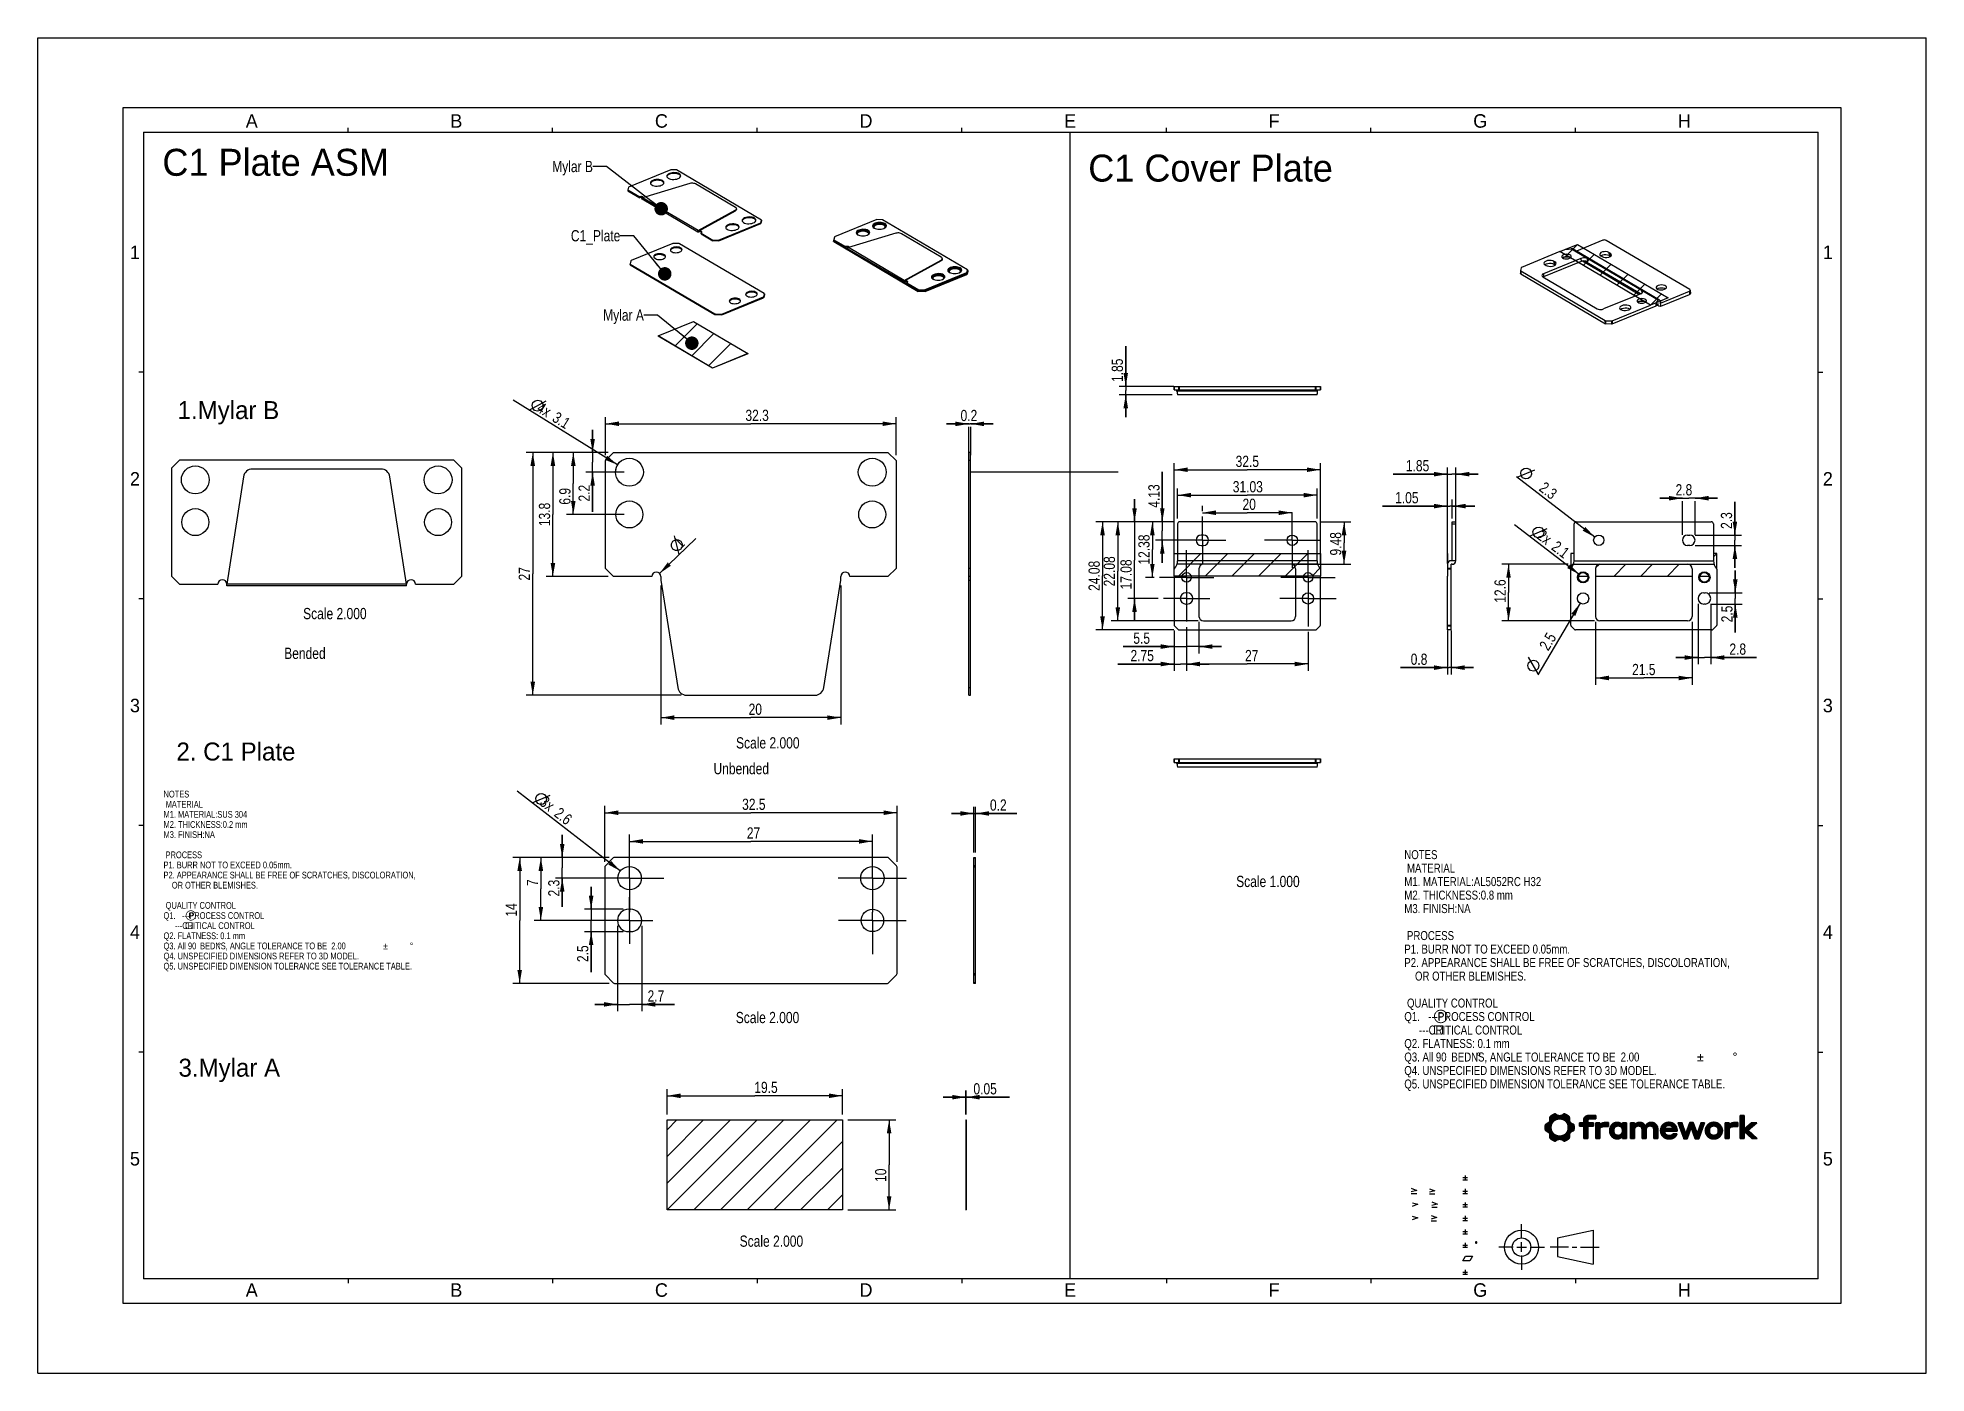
# Model space of a CAD drawing. Header units: millimetres. Extents: x 0 to 420, y 0 to 297.
import ezdxf

# ---------------------------------------------------------------- set-up
doc = ezdxf.new("R2010")
doc.units = ezdxf.units.MM
doc.header["$LTSCALE"] = 23.1
doc.linetypes.add('CENTER', pattern=[0.6, 0.375, -0.075, 0.075, -0.075])
doc.layers.get('0').update_dxf_attribs({"linetype": 'CONTINUOUS'})
for name, color, linetype in [('02___PRT_ALL_AXES', 7, 'CONTINUOUS'), ('ASSEM_MEM', 7, 'CONTINUOUS'), ('FEATURE', 7, 'CONTINUOUS')]:
    doc.layers.add(name, color=color, linetype=linetype)
doc.styles.get("Standard").update_dxf_attribs({"font": 'txt', "width": 0.8})
doc.styles.add('TEXTSTYLE_2', font='txt')
doc.styles.add('TEXTSTYLE_9', font='ar_wgl__.ttf')
doc.dimstyles.new('DIMSTYLE_1', dxfattribs={"dimtxt": 2.5, "dimasz": 3, "dimexe": 1.5, "dimexo": 1.2, "dimtad": 1, "dimlfac": 0.5, "dimdsep": 46, "dimtxsty": 'STANDARD', "dimblk": '_FILLED', "dimblk1": '_FILLED', "dimblk2": '_FILLED', "dimcen": 0.09, "dimazin": 2, "dimtp": 0.01, "dimtm": 0.01, "dimtfac": 1, "dimtofl": 0, "dimtmove": 0, "dimatfit": 3, "dimldrblk": '_FILLED', "dimfxl": 1, "dimtolj": 1, "dimarcsym": 0})
doc.dimstyles.new('DIMSTYLE_2', dxfattribs={"dimtxt": 2.5, "dimasz": 3, "dimexe": 1.5, "dimexo": 1.2, "dimtad": 1, "dimlfac": 0.5, "dimdsep": 46, "dimtxsty": 'STANDARD', "dimblk": '_FILLED', "dimblk1": '_FILLED', "dimblk2": '_FILLED', "dimcen": 0.09, "dimazin": 2, "dimtp": 0.01, "dimtm": 0.01, "dimtfac": 1, "dimtofl": 0, "dimtmove": 0, "dimatfit": 1, "dimldrblk": '_FILLED', "dimfxl": 1, "dimtolj": 1, "dimarcsym": 0})
doc.dimstyles.new('DIMSTYLE_3', dxfattribs={"dimtxt": 2.5, "dimasz": 3, "dimexe": 1.5, "dimexo": 1.2, "dimtad": 1, "dimdsep": 46, "dimtxsty": 'STANDARD', "dimblk": '_FILLED', "dimblk1": '_FILLED', "dimblk2": '_FILLED', "dimcen": 0.09, "dimazin": 2, "dimtp": 0.01, "dimtm": 0.01, "dimtfac": 1, "dimtofl": 0, "dimtmove": 0, "dimatfit": 3, "dimldrblk": '_FILLED', "dimfxl": 1, "dimtolj": 1, "dimarcsym": 0})
doc.dimstyles.new('DIMSTYLE_4', dxfattribs={"dimtxt": 2.5, "dimasz": 3, "dimexe": 1.5, "dimexo": 1.2, "dimtad": 1, "dimdsep": 46, "dimtxsty": 'STANDARD', "dimblk": '_FILLED', "dimblk1": '_FILLED', "dimblk2": '_FILLED', "dimcen": 0.09, "dimazin": 2, "dimtp": 0.01, "dimtm": 0.01, "dimtfac": 1, "dimtofl": 0, "dimtmove": 0, "dimatfit": 1, "dimldrblk": '_FILLED', "dimfxl": 1, "dimtolj": 1, "dimarcsym": 0})
doc.dimstyles.get("Standard").update_dxf_attribs({"dimtxt": 2.5, "dimasz": 3, "dimexe": 1.5, "dimexo": 1.2, "dimtad": 1, "dimdsep": 46, "dimtxsty": 'STANDARD', "dimblk": '_FILLED', "dimblk1": '_FILLED', "dimblk2": '_FILLED', "dimcen": 0.09, "dimazin": 2, "dimtol": 1, "dimtp": 0.01, "dimtm": 0.01, "dimtfac": 1, "dimtofl": 0, "dimtmove": 0, "dimatfit": 3, "dimldrblk": '_FILLED', "dimfxl": 1, "dimtolj": 1, "dimarcsym": 0})

msp = doc.modelspace()

# ---------------------------------------------------------------- texts
at = {"color": 7, "linetype": 'CONTINUOUS', "attachment_point": 1, "line_spacing_factor": 0.9}
for s, insert, char_height, width, style in [('A', (46.25, 280), 3, 3, 'TEXTSTYLE_2'), ('B', (91.75, 280), 3, 3, 'TEXTSTYLE_2'), ('C', (137.25, 280), 3, 3, 'TEXTSTYLE_2'), ('D', (182.75, 280), 3, 3, 'TEXTSTYLE_2'), ('E', (228.25, 280), 3, 3, 'TEXTSTYLE_2'), ('F', (273.75, 280), 3, 3, 'TEXTSTYLE_2'), ('G', (319.25, 280), 3, 3, 'TEXTSTYLE_2'), ('H', (364.75, 280), 3, 3, 'TEXTSTYLE_2'), ('C1 Plate ASM', (27.713, 272.302), 6, 52.52788, 'TEXTSTYLE_9'), ('C1 Cover Plate ', (233.628, 271.014), 6, 59.0855, 'TEXTSTYLE_9'), ('1', (20.5, 250.8), 3, 3, 'TEXTSTYLE_2'), ('1', (397, 250.8), 3, 3, 'TEXTSTYLE_2'), ('1.Mylar B', (31.103, 216.196), 4, 23.5539, 'TEXTSTYLE_9'), ('2', (20.5, 200.4), 3, 3, 'TEXTSTYLE_2'), ('2', (397, 200.4), 3, 3, 'TEXTSTYLE_2'), ('3', (20.5, 150), 3, 3, 'TEXTSTYLE_2'), ('3', (397, 150), 3, 3, 'TEXTSTYLE_2'), ('2. C1 Plate', (30.844, 140.268), 4, 27.59851, 'TEXTSTYLE_9'), ('4', (20.5, 99.6), 3, 3, 'TEXTSTYLE_2'), ('4', (397, 99.6), 3, 3, 'TEXTSTYLE_2'), ('3.Mylar A', (31.307, 69.947), 4, 23.5539, 'TEXTSTYLE_9'), ('5', (20.5, 49.2), 3, 3, 'TEXTSTYLE_2'), ('5', (397, 49.2), 3, 3, 'TEXTSTYLE_2'), ('A', (46.25, 20), 3, 3, 'TEXTSTYLE_2'), ('B', (91.75, 20), 3, 3, 'TEXTSTYLE_2'), ('C', (137.25, 20), 3, 3, 'TEXTSTYLE_2'), ('D', (182.75, 20), 3, 3, 'TEXTSTYLE_2'), ('E', (228.25, 20), 3, 3, 'TEXTSTYLE_2'), ('F', (273.75, 20), 3, 3, 'TEXTSTYLE_2'), ('G', (319.25, 20), 3, 3, 'TEXTSTYLE_2'), ('H', (364.75, 20), 3, 3, 'TEXTSTYLE_2')]:
    msp.add_mtext(s, dxfattribs=dict(at, insert=insert, char_height=char_height, width=width, style=style))
at = {"color": 7, "linetype": 'CONTINUOUS', "line_spacing_factor": 0.9}
for s, insert, char_height, width, attachment_point in [('Mylar B', (123.474, 269.623), 2.5, 14, 3), ('C1_Plate', (129.564, 254.226), 2.5, 16, 3), ('Mylar A', (134.809, 236.573), 2.5, 14, 3), ('Scale 2.000', (73.142, 170.196), 2.5, 22, 3), ('Bended', (54.808, 161.356), 2.5, 12, 1), ('Scale 2.000', (169.425, 141.44), 2.5, 22, 3), ('Unbended', (150.289, 135.708), 2.5, 16, 1), ('NOTES\\P MATERIAL\\PM1. MATERIAL:SUS 304\\PM2. THICKNESS:0.2 mm\\PM3. FINISH:NA\\P \\P PROCESS\\PP1. BURR NOT TO EXCEED 0.05mm.\\PP2. APPEARANCE SHALL BE FREE OF SCRATCHES, DISCOLORATION,\\P    OR OTHER BLEMISHES.\\P \\P QUALITY CONTROL\\PQ1. {\\ftxt;\\W0.0001;\\H0.0001;\\~}{\\ftxt;\\W1.7106227106;\\H1.5; }{\\ftxt;\\W0.0001;\\H0.0001;\\~}---PROCESS CONTROL\\P    {\\ftxt;\\W0.0001;\\H0.0001;\\~}{\\ftxt;\\W1.2087912088;\\H1.5; }{\\ftxt;\\W0.0001;\\H0.0001;\\~}---CRITICAL CONTROL\\PQ2. FLATNESS: 0.1 mm\\PQ3. All 90{\\ftxt;\\W0.0001;\\H0.0001;\\~}{\\ftxt;\\W0.5494505495;\\H1.5; }{\\ftxt;\\W0.0001;\\H0.0001;\\~} BEDNS, ANGLE TOLERANCE TO BE {\\ftxt;\\W0.0001;\\H0.0001;\\~}{\\ftxt;\\W0.7545787546;\\H1.5; }{\\ftxt;\\W0.0001;\\H0.0001;\\~}2.00{\\ftxt;\\W0.0001;\\H0.0001;\\~}{\\ftxt;\\W0.5494505495;\\H1.5; }{\\ftxt;\\W0.0001;\\H0.0001;\\~}\\PQ4. UNSPECIFIED DIMENSIONS REFER TO 3D MODEL.\\PQ5. UNSPECIFIED DIMENSION TOLERANCE SEE TOLERANCE TABLE.\\P ', (27.973, 129.542), 1.5, 102.6, 1), ('NOTES\\P MATERIAL\\PM1. MATERIAL:AL5052RC H32\\PM2. THICKNESS:0.8 mm\\PM3. FINISH:NA\\P \\P PROCESS\\PP1. BURR NOT TO EXCEED 0.05mm.\\PP2. APPEARANCE SHALL BE FREE OF SCRATCHES, DISCOLORATION,\\P    OR OTHER BLEMISHES.\\P \\P QUALITY CONTROL\\PQ1. {\\ftxt;\\W0.0001;\\H0.0001;\\~}{\\ftxt;\\W1.7106227106;\\H2.0; }{\\ftxt;\\W0.0001;\\H0.0001;\\~}---PROCESS CONTROL\\P    {\\ftxt;\\W0.0001;\\H0.0001;\\~}{\\ftxt;\\W1.2087912088;\\H2.0; }{\\ftxt;\\W0.0001;\\H0.0001;\\~}---CRITICAL CONTROL\\PQ2. FLATNESS: 0.1 mm\\PQ3. All 90{\\ftxt;\\W0.0001;\\H0.0001;\\~}{\\ftxt;\\W0.5494505495;\\H2.0; }{\\ftxt;\\W0.0001;\\H0.0001;\\~} BEDNS, ANGLE TOLERANCE TO BE {\\ftxt;\\W0.0001;\\H0.0001;\\~}{\\ftxt;\\W0.7545787546;\\H2.0; }{\\ftxt;\\W0.0001;\\H0.0001;\\~}2.00{\\ftxt;\\W0.0001;\\H0.0001;\\~}{\\ftxt;\\W0.5494505495;\\H2.0; }{\\ftxt;\\W0.0001;\\H0.0001;\\~}\\PQ4. UNSPECIFIED DIMENSIONS REFER TO 3D MODEL.\\PQ5. UNSPECIFIED DIMENSION TOLERANCE SEE TOLERANCE TABLE.\\P\\H1.5; ', (303.925, 116.335), 2, 136.8, 1), ('Scale 1.000', (280.652, 110.621), 2.5, 22, 3), ('Scale 2.000', (169.364, 80.361), 2.5, 22, 3), ('Scale 2.000', (170.221, 30.624), 2.5, 22, 3)]:
    msp.add_mtext(s, dxfattribs=dict(at, insert=insert, char_height=char_height, width=width, attachment_point=attachment_point))

# ---------------------------------------------------------------- blocks, each defined once
blk = doc.blocks.new('SYM301_BL0', base_point=(310.53, 34.5))
at = {"color": 7, "linetype": 'CONTINUOUS'}
for p, q in [((309.91, 35.07), (311.15, 34.61)), ((311.12, 34.61), (309.91, 34.29)), ((309.91, 33.93), (311.1, 33.93))]:
    blk.add_line(p, q, dxfattribs=at)
blk = doc.blocks.new('SYM301_BL1', base_point=(310.67, 37.51))
at = {"color": 7, "linetype": 'CONTINUOUS'}
for p, q in [((310.05, 38.08), (311.29, 37.62)), ((311.26, 37.62), (310.05, 37.3)), ((310.05, 36.94), (311.24, 36.94))]:
    blk.add_line(p, q, dxfattribs=at)
blk = doc.blocks.new('SYM301_BL2', base_point=(310.12, 40.46))
at = {"color": 7, "linetype": 'CONTINUOUS'}
for p, q in [((309.5, 41.03), (310.74, 40.57)), ((310.72, 40.57), (309.5, 40.25)), ((309.5, 39.89), (310.7, 39.89))]:
    blk.add_line(p, q, dxfattribs=at)
blk = doc.blocks.new('SYM001_BL3', base_point=(306.31, 34.52))
at = {"color": 7, "linetype": 'CONTINUOUS'}
for p, q in [((306.93, 34.59), (305.69, 34.13)), ((305.71, 34.91), (306.93, 34.59))]:
    blk.add_line(p, q, dxfattribs=at)
blk = doc.blocks.new('SYM001_BL4', base_point=(306.31, 37.48))
at = {"color": 7, "linetype": 'CONTINUOUS'}
for p, q in [((305.72, 37.87), (306.93, 37.56)), ((306.93, 37.56), (305.69, 37.09))]:
    blk.add_line(p, q, dxfattribs=at)
blk = doc.blocks.new('SYM301_BL5', base_point=(306.09, 40.56))
at = {"color": 7, "linetype": 'CONTINUOUS'}
for p, q in [((305.47, 41.13), (306.71, 40.67)), ((306.69, 40.67), (305.47, 40.36)), ((305.47, 39.99), (306.67, 39.99))]:
    blk.add_line(p, q, dxfattribs=at)
blk = doc.blocks.new('_FILLED')
at = {"color": 0, "linetype": 'BYBLOCK'}
blk.add_solid([(0, 0), (-1, 0.17), (-1, -0.17)], dxfattribs=at)
blk = doc.blocks.new('*D0')
at = {"color": 7, "linetype": 'CONTINUOUS'}
for p, q in [((126.12, 113.74), (126.12, 126.15)), ((191.12, 113.74), (191.12, 126.15)), ((126.12, 124.65), (158.62, 124.65)), ((191.12, 124.65), (158.62, 124.65))]:
    blk.add_line(p, q, dxfattribs=at)
at = {"color": 7, "linetype": 'CONTINUOUS', "xscale": 3, "yscale": 3, "zscale": 3, "rotation": 180}
blk.add_blockref('_FILLED', (126.12, 124.65), dxfattribs=at)
at = {"color": 7, "linetype": 'CONTINUOUS', "xscale": 3, "yscale": 3, "zscale": 3}
blk.add_blockref('_FILLED', (191.12, 124.65), dxfattribs=at)
at = {"color": 7, "linetype": 'CONTINUOUS', "insert": (159.25, 127.78), "char_height": 2.5, "width": 8, "attachment_point": 2, "line_spacing_factor": 0.9}
blk.add_mtext('32.5', dxfattribs=at)
blk = doc.blocks.new('*D1')
at = {"color": 7, "linetype": 'CONTINUOUS'}
for p, q in [((127.09, 114.7), (105.68, 114.7)), ((107.18, 114.7), (107.18, 100.7)), ((107.18, 86.7), (107.18, 100.7)), ((127.09, 86.7), (105.68, 86.7))]:
    blk.add_line(p, q, dxfattribs=at)
at = {"color": 7, "linetype": 'CONTINUOUS', "xscale": 3, "yscale": 3, "zscale": 3}
for p, rotation in [((107.18, 114.7), 90), ((107.18, 86.7), 270)]:
    blk.add_blockref('_FILLED', p, dxfattribs=dict(at, rotation=rotation))
at = {"color": 7, "linetype": 'CONTINUOUS', "insert": (104.05, 103.03), "char_height": 2.5, "width": 4, "attachment_point": 2, "rotation": 90, "line_spacing_factor": 0.9}
blk.add_mtext('14', dxfattribs=at)
blk = doc.blocks.new('*D2')
at = {"color": 7, "linetype": 'CONTINUOUS'}
for p, q in [((131.62, 111.3), (131.62, 119.78)), ((131.62, 118.28), (158.62, 118.28)), ((185.62, 118.28), (158.62, 118.28)), ((185.62, 111.3), (185.62, 119.78))]:
    blk.add_line(p, q, dxfattribs=at)
at = {"color": 7, "linetype": 'CONTINUOUS', "xscale": 3, "yscale": 3, "zscale": 3, "rotation": 180}
blk.add_blockref('_FILLED', (131.62, 118.28), dxfattribs=at)
at = {"color": 7, "linetype": 'CONTINUOUS', "xscale": 3, "yscale": 3, "zscale": 3}
blk.add_blockref('_FILLED', (185.62, 118.28), dxfattribs=at)
at = {"color": 7, "linetype": 'CONTINUOUS', "insert": (159.19, 121.4), "char_height": 2.5, "width": 4, "attachment_point": 2, "line_spacing_factor": 0.9}
blk.add_mtext('27', dxfattribs=at)
blk = doc.blocks.new('*D3')
at = {"color": 7, "linetype": 'CONTINUOUS'}
for p, q in [((116.64, 114.7), (116.64, 119.7)), ((116.64, 119.7), (116.64, 112.4)), ((127.09, 114.7), (115.14, 114.7)), ((130.42, 110.1), (115.14, 110.1)), ((116.64, 103.75), (116.64, 112.4)), ((116.64, 110.1), (116.64, 103.75))]:
    blk.add_line(p, q, dxfattribs=at)
at = {"color": 7, "linetype": 'CONTINUOUS', "xscale": 3, "yscale": 3, "zscale": 3}
for p, rotation in [((116.64, 114.7), 270), ((116.64, 110.1), 90)]:
    blk.add_blockref('_FILLED', p, dxfattribs=dict(at, rotation=rotation))
at = {"color": 7, "linetype": 'CONTINUOUS', "insert": (113.52, 109.75), "char_height": 2.5, "width": 6, "attachment_point": 3, "rotation": 90, "line_spacing_factor": 0.9}
blk.add_mtext('2.3', dxfattribs=at)
blk = doc.blocks.new('*D4')
at = {"color": 7, "linetype": 'CONTINUOUS'}
for p, q in [((208.19, 124.49), (203.19, 124.49)), ((203.19, 124.49), (208.39, 124.49)), ((208.19, 115.79), (208.19, 125.99)), ((217.77, 124.49), (208.39, 124.49)), ((208.59, 115.79), (208.59, 125.99)), ((208.59, 124.49), (217.77, 124.49))]:
    blk.add_line(p, q, dxfattribs=at)
at = {"color": 7, "linetype": 'CONTINUOUS', "xscale": 3, "yscale": 3, "zscale": 3}
blk.add_blockref('_FILLED', (208.19, 124.49), dxfattribs=at)
at = {"color": 7, "linetype": 'CONTINUOUS', "xscale": 3, "yscale": 3, "zscale": 3, "rotation": 180}
blk.add_blockref('_FILLED', (208.59, 124.49), dxfattribs=at)
at = {"color": 7, "linetype": 'CONTINUOUS', "insert": (211.77, 127.61), "char_height": 2.5, "width": 6, "attachment_point": 1, "line_spacing_factor": 0.9}
blk.add_mtext('0.2', dxfattribs=at)
blk = doc.blocks.new('*D5')
at = {"color": 7, "linetype": 'CONTINUOUS'}
for p, q in [((126.28, 204.19), (126.28, 212.66)), ((126.28, 211.16), (158.58, 211.16)), ((190.88, 211.16), (158.58, 211.16)), ((190.88, 204.19), (190.88, 212.66))]:
    blk.add_line(p, q, dxfattribs=at)
at = {"color": 7, "linetype": 'CONTINUOUS', "xscale": 3, "yscale": 3, "zscale": 3, "rotation": 180}
blk.add_blockref('_FILLED', (126.28, 211.16), dxfattribs=at)
at = {"color": 7, "linetype": 'CONTINUOUS', "xscale": 3, "yscale": 3, "zscale": 3}
blk.add_blockref('_FILLED', (190.88, 211.16), dxfattribs=at)
at = {"color": 7, "linetype": 'CONTINUOUS', "insert": (159.99, 214.28), "char_height": 2.5, "width": 8, "attachment_point": 2, "line_spacing_factor": 0.9}
blk.add_mtext('32.3', dxfattribs=at)
blk = doc.blocks.new('*D6')
at = {"color": 7, "linetype": 'CONTINUOUS'}
for p, q in [((207.08, 211.13), (202.08, 211.13)), ((202.08, 211.13), (207.28, 211.13)), ((207.08, 201.59), (207.08, 210.5)), ((212.48, 211.13), (207.28, 211.13)), ((207.48, 211.13), (212.48, 211.13)), ((207.48, 204.19), (207.48, 210.5))]:
    blk.add_line(p, q, dxfattribs=at)
at = {"color": 7, "linetype": 'CONTINUOUS', "xscale": 3, "yscale": 3, "zscale": 3}
blk.add_blockref('_FILLED', (207.08, 211.13), dxfattribs=at)
at = {"color": 7, "linetype": 'CONTINUOUS', "xscale": 3, "yscale": 3, "zscale": 3, "rotation": 180}
blk.add_blockref('_FILLED', (207.48, 211.13), dxfattribs=at)
at = {"color": 7, "linetype": 'CONTINUOUS', "insert": (207.09, 214.25), "char_height": 2.5, "width": 6, "attachment_point": 2, "line_spacing_factor": 0.9}
blk.add_mtext('0.2', dxfattribs=at)
blk = doc.blocks.new('*D7')
at = {"color": 7, "linetype": 'CONTINUOUS'}
for p, q in [((126.88, 204.79), (108.59, 204.79)), ((110.09, 204.79), (110.09, 177.79)), ((110.09, 150.79), (110.09, 177.79)), ((143.09, 150.79), (108.59, 150.79))]:
    blk.add_line(p, q, dxfattribs=at)
at = {"color": 7, "linetype": 'CONTINUOUS', "xscale": 3, "yscale": 3, "zscale": 3}
for p, rotation in [((110.09, 204.79), 90), ((110.09, 150.79), 270)]:
    blk.add_blockref('_FILLED', p, dxfattribs=dict(at, rotation=rotation))
at = {"color": 7, "linetype": 'CONTINUOUS', "insert": (106.96, 177.79), "char_height": 2.5, "width": 4, "attachment_point": 2, "rotation": 90, "line_spacing_factor": 0.9}
blk.add_mtext('27', dxfattribs=at)
blk = doc.blocks.new('*D8')
at = {"color": 7, "linetype": 'CONTINUOUS'}
blk.add_line((129.57, 111.69), (106.65, 129.45), dxfattribs=at)
at = {"color": 7, "linetype": 'CONTINUOUS', "xscale": 3, "yscale": 3, "zscale": 3, "rotation": 322.2318163627}
blk.add_blockref('_FILLED', (129.57, 111.69), dxfattribs=at)
at = {"color": 7, "linetype": 'CONTINUOUS', "insert": (119.11, 123.75), "char_height": 2.5, "width": 20, "attachment_point": 3, "rotation": 322.2318, "line_spacing_factor": 0.9}
blk.add_mtext('3x{\\ftxt;\\W0.0001;\\H0.0001;\\~}{\\ftxt;\\W1.3333333333;\\H2.5; }{\\ftxt;\\W0.0001;\\H0.0001;\\~}2.6', dxfattribs=at)
blk = doc.blocks.new('*D9')
at = {"color": 7, "linetype": 'CONTINUOUS'}
for p, q in [((123.07, 103.2), (123.07, 108.2)), ((123.07, 108.2), (123.07, 100.7)), ((130.22, 103.2), (121.57, 103.2)), ((130.22, 98.2), (121.57, 98.2)), ((123.07, 89.16), (123.07, 100.7)), ((123.07, 98.2), (123.07, 89.16))]:
    blk.add_line(p, q, dxfattribs=at)
at = {"color": 7, "linetype": 'CONTINUOUS', "xscale": 3, "yscale": 3, "zscale": 3}
for p, rotation in [((123.07, 103.2), 270), ((123.07, 98.2), 90)]:
    blk.add_blockref('_FILLED', p, dxfattribs=dict(at, rotation=rotation))
at = {"color": 7, "linetype": 'CONTINUOUS', "insert": (119.95, 95.16), "char_height": 2.5, "width": 6, "attachment_point": 3, "rotation": 90, "line_spacing_factor": 0.9}
blk.add_mtext('2.5', dxfattribs=at)
blk = doc.blocks.new('*D10')
at = {"color": 7, "linetype": 'CONTINUOUS'}
for p, q in [((128.92, 99.5), (128.92, 80.53)), ((134.32, 99.5), (134.32, 80.53)), ((128.92, 82.03), (123.92, 82.03)), ((123.92, 82.03), (131.62, 82.03)), ((141.62, 82.03), (131.62, 82.03)), ((134.32, 82.03), (141.62, 82.03))]:
    blk.add_line(p, q, dxfattribs=at)
at = {"color": 7, "linetype": 'CONTINUOUS', "xscale": 3, "yscale": 3, "zscale": 3}
blk.add_blockref('_FILLED', (128.92, 82.03), dxfattribs=at)
at = {"color": 7, "linetype": 'CONTINUOUS', "xscale": 3, "yscale": 3, "zscale": 3, "rotation": 180}
blk.add_blockref('_FILLED', (134.32, 82.03), dxfattribs=at)
at = {"color": 7, "linetype": 'CONTINUOUS', "insert": (135.62, 85.16), "char_height": 2.5, "width": 6, "attachment_point": 1, "line_spacing_factor": 0.9}
blk.add_mtext('2.7', dxfattribs=at)
blk = doc.blocks.new('*D11')
at = {"color": 7, "linetype": 'CONTINUOUS'}
blk.add_line((128.94, 202.02), (105.71, 216.37), dxfattribs=at)
at = {"color": 7, "linetype": 'CONTINUOUS', "xscale": 3, "yscale": 3, "zscale": 3, "rotation": 328.2949867816}
blk.add_blockref('_FILLED', (128.94, 202.02), dxfattribs=at)
at = {"color": 7, "linetype": 'CONTINUOUS', "insert": (118.7, 212.02), "char_height": 2.5, "width": 20, "attachment_point": 3, "rotation": 328.295, "line_spacing_factor": 0.9}
blk.add_mtext('4x{\\ftxt;\\W0.0001;\\H0.0001;\\~}{\\ftxt;\\W1.3333333333;\\H2.5; }{\\ftxt;\\W0.0001;\\H0.0001;\\~}3.1', dxfattribs=at)
blk = doc.blocks.new('*D12')
at = {"color": 7, "linetype": 'CONTINUOUS'}
for p, q in [((127.09, 114.7), (110.39, 114.7)), ((111.89, 114.7), (111.89, 107.7)), ((111.89, 100.7), (111.89, 107.7)), ((130.42, 100.7), (110.39, 100.7))]:
    blk.add_line(p, q, dxfattribs=at)
at = {"color": 7, "linetype": 'CONTINUOUS', "xscale": 3, "yscale": 3, "zscale": 3}
for p, rotation in [((111.89, 114.7), 90), ((111.89, 100.7), 270)]:
    blk.add_blockref('_FILLED', p, dxfattribs=dict(at, rotation=rotation))
at = {"color": 7, "linetype": 'CONTINUOUS', "insert": (108.77, 109.09), "char_height": 2.5, "width": 2, "attachment_point": 2, "rotation": 90, "line_spacing_factor": 0.9}
blk.add_mtext('7', dxfattribs=at)
blk = doc.blocks.new('*D13')
at = {"color": 7, "linetype": 'CONTINUOUS'}
for p, q in [((126.88, 204.79), (113.07, 204.79)), ((114.57, 204.79), (114.57, 190.99)), ((114.57, 177.19), (114.57, 190.99)), ((126.88, 177.19), (113.07, 177.19))]:
    blk.add_line(p, q, dxfattribs=at)
at = {"color": 7, "linetype": 'CONTINUOUS', "xscale": 3, "yscale": 3, "zscale": 3}
for p, rotation in [((114.57, 204.79), 90), ((114.57, 177.19), 270)]:
    blk.add_blockref('_FILLED', p, dxfattribs=dict(at, rotation=rotation))
at = {"color": 7, "linetype": 'CONTINUOUS', "insert": (111.45, 190.99), "char_height": 2.5, "width": 8, "attachment_point": 2, "rotation": 90, "line_spacing_factor": 0.9}
blk.add_mtext('13.8', dxfattribs=at)
blk = doc.blocks.new('*D14')
at = {"color": 7, "linetype": 'CONTINUOUS'}
for p, q in [((123.4, 204.79), (123.4, 209.79)), ((123.4, 209.79), (123.4, 202.59)), ((126.88, 204.79), (121.9, 204.79)), ((123.4, 191.58), (123.4, 202.59)), ((130.38, 200.39), (121.9, 200.39)), ((123.4, 200.39), (123.4, 191.58))]:
    blk.add_line(p, q, dxfattribs=at)
at = {"color": 7, "linetype": 'CONTINUOUS', "xscale": 3, "yscale": 3, "zscale": 3}
for p, rotation in [((123.4, 204.79), 270), ((123.4, 200.39), 90)]:
    blk.add_blockref('_FILLED', p, dxfattribs=dict(at, rotation=rotation))
at = {"color": 7, "linetype": 'CONTINUOUS', "insert": (120.27, 197.58), "char_height": 2.5, "width": 6, "attachment_point": 3, "rotation": 90, "line_spacing_factor": 0.9}
blk.add_mtext('2.2', dxfattribs=at)
blk = doc.blocks.new('*D15')
at = {"color": 7, "linetype": 'CONTINUOUS'}
for p, q in [((126.88, 204.79), (117.6, 204.79)), ((119.1, 204.79), (119.1, 197.89)), ((119.1, 190.99), (119.1, 197.89)), ((130.38, 190.99), (117.6, 190.99))]:
    blk.add_line(p, q, dxfattribs=at)
at = {"color": 7, "linetype": 'CONTINUOUS', "xscale": 3, "yscale": 3, "zscale": 3}
for p, rotation in [((119.1, 204.79), 90), ((119.1, 190.99), 270)]:
    blk.add_blockref('_FILLED', p, dxfattribs=dict(at, rotation=rotation))
at = {"color": 7, "linetype": 'CONTINUOUS', "insert": (115.98, 195.02), "char_height": 2.5, "width": 6, "attachment_point": 2, "rotation": 90, "line_spacing_factor": 0.9}
blk.add_mtext('6.9', dxfattribs=at)
blk = doc.blocks.new('*D16')
at = {"color": 7, "linetype": 'CONTINUOUS'}
for p, q in [((138.58, 175.19), (138.58, 144.3)), ((178.58, 175.19), (178.58, 144.3)), ((138.58, 145.8), (158.58, 145.8)), ((178.58, 145.8), (158.58, 145.8))]:
    blk.add_line(p, q, dxfattribs=at)
at = {"color": 7, "linetype": 'CONTINUOUS', "xscale": 3, "yscale": 3, "zscale": 3, "rotation": 180}
blk.add_blockref('_FILLED', (138.58, 145.8), dxfattribs=at)
at = {"color": 7, "linetype": 'CONTINUOUS', "xscale": 3, "yscale": 3, "zscale": 3}
blk.add_blockref('_FILLED', (178.58, 145.8), dxfattribs=at)
at = {"color": 7, "linetype": 'CONTINUOUS', "insert": (159.58, 148.92), "char_height": 2.5, "width": 4, "attachment_point": 2, "line_spacing_factor": 0.9}
blk.add_mtext('20', dxfattribs=at)
blk = doc.blocks.new('*D17')
at = {"color": 7, "linetype": 'CONTINUOUS'}
blk.add_line((138.3, 177.88), (146.38, 185.63), dxfattribs=at)
at = {"color": 7, "linetype": 'CONTINUOUS', "xscale": 3, "yscale": 3, "zscale": 3, "rotation": 223.8231739603}
blk.add_blockref('_FILLED', (138.3, 177.88), dxfattribs=at)
at = {"color": 7, "linetype": 'CONTINUOUS', "insert": (140.37, 184.2), "char_height": 2.5, "width": 8, "attachment_point": 1, "rotation": 43.8232, "line_spacing_factor": 0.9, "style": 'TEXTSTYLE_2'}
blk.add_mtext('{\\ftxt;\\W0.0001;\\H0.0001;\\~}{\\ftxt;\\W1.3333333333;\\H2.5; }{\\ftxt;\\W0.0001;\\H0.0001;\\~}{\\W0.8;1}', dxfattribs=at)
blk = doc.blocks.new('*D18')
at = {"color": 7, "linetype": 'CONTINUOUS'}
for p, q in [((139.97, 57.53), (139.97, 63.2)), ((178.97, 57.53), (178.97, 63.2)), ((139.97, 61.7), (159.47, 61.7)), ((178.97, 61.7), (159.47, 61.7))]:
    blk.add_line(p, q, dxfattribs=at)
at = {"color": 7, "linetype": 'CONTINUOUS', "xscale": 3, "yscale": 3, "zscale": 3, "rotation": 180}
blk.add_blockref('_FILLED', (139.97, 61.7), dxfattribs=at)
at = {"color": 7, "linetype": 'CONTINUOUS', "xscale": 3, "yscale": 3, "zscale": 3}
blk.add_blockref('_FILLED', (178.97, 61.7), dxfattribs=at)
at = {"color": 7, "linetype": 'CONTINUOUS', "insert": (161.96, 64.82), "char_height": 2.5, "width": 8, "attachment_point": 2, "line_spacing_factor": 0.9}
blk.add_mtext('19.5', dxfattribs=at)
blk = doc.blocks.new('*D19')
at = {"color": 7, "linetype": 'CONTINUOUS'}
for p, q in [((180.17, 56.33), (190.84, 56.33)), ((189.34, 56.33), (189.34, 46.33)), ((189.34, 36.33), (189.34, 46.33)), ((180.17, 36.33), (190.84, 36.33))]:
    blk.add_line(p, q, dxfattribs=at)
at = {"color": 7, "linetype": 'CONTINUOUS', "xscale": 3, "yscale": 3, "zscale": 3}
for p, rotation in [((189.34, 56.33), 90), ((189.34, 36.33), 270)]:
    blk.add_blockref('_FILLED', p, dxfattribs=dict(at, rotation=rotation))
at = {"color": 7, "linetype": 'CONTINUOUS', "insert": (186.22, 44.03), "char_height": 2.5, "width": 4, "attachment_point": 2, "rotation": 90, "line_spacing_factor": 0.9}
blk.add_mtext('10', dxfattribs=at)
blk = doc.blocks.new('*D20')
at = {"color": 7, "linetype": 'CONTINUOUS'}
for p, q in [((206.38, 61.39), (201.38, 61.39)), ((201.38, 61.39), (206.43, 61.39)), ((206.38, 57.53), (206.38, 62.89)), ((216.09, 61.39), (206.43, 61.39)), ((206.48, 57.53), (206.48, 62.89)), ((206.48, 61.39), (216.09, 61.39))]:
    blk.add_line(p, q, dxfattribs=at)
at = {"color": 7, "linetype": 'CONTINUOUS', "xscale": 3, "yscale": 3, "zscale": 3}
blk.add_blockref('_FILLED', (206.38, 61.39), dxfattribs=at)
at = {"color": 7, "linetype": 'CONTINUOUS', "xscale": 3, "yscale": 3, "zscale": 3, "rotation": 180}
blk.add_blockref('_FILLED', (206.48, 61.39), dxfattribs=at)
at = {"color": 7, "linetype": 'CONTINUOUS', "insert": (208.09, 64.51), "char_height": 2.5, "width": 8, "attachment_point": 1, "line_spacing_factor": 0.9}
blk.add_mtext('0.05', dxfattribs=at)
blk = doc.blocks.new('*D21')
at = {"color": 7, "linetype": 'CONTINUOUS'}
for p, q in [((252.76, 180.05), (252.76, 202.43)), ((285.26, 180.05), (285.26, 202.43)), ((252.76, 200.93), (269.01, 200.93)), ((285.26, 200.93), (269.01, 200.93))]:
    blk.add_line(p, q, dxfattribs=at)
at = {"color": 7, "linetype": 'CONTINUOUS', "xscale": 3, "yscale": 3, "zscale": 3, "rotation": 180}
blk.add_blockref('_FILLED', (252.76, 200.93), dxfattribs=at)
at = {"color": 7, "linetype": 'CONTINUOUS', "xscale": 3, "yscale": 3, "zscale": 3}
blk.add_blockref('_FILLED', (285.26, 200.93), dxfattribs=at)
at = {"color": 7, "linetype": 'CONTINUOUS', "insert": (269.01, 204.05), "char_height": 2.5, "width": 8, "attachment_point": 2, "line_spacing_factor": 0.9}
blk.add_mtext('32.5', dxfattribs=at)
blk = doc.blocks.new('*D22')
at = {"color": 7, "linetype": 'CONTINUOUS'}
for p, q in [((253.5, 190.08), (253.5, 196.78)), ((253.5, 195.28), (269.01, 195.28)), ((284.52, 195.28), (269.01, 195.28)), ((284.52, 190.08), (284.52, 196.78))]:
    blk.add_line(p, q, dxfattribs=at)
at = {"color": 7, "linetype": 'CONTINUOUS', "xscale": 3, "yscale": 3, "zscale": 3, "rotation": 180}
blk.add_blockref('_FILLED', (253.5, 195.28), dxfattribs=at)
at = {"color": 7, "linetype": 'CONTINUOUS', "xscale": 3, "yscale": 3, "zscale": 3}
blk.add_blockref('_FILLED', (284.52, 195.28), dxfattribs=at)
at = {"color": 7, "linetype": 'CONTINUOUS', "insert": (269.12, 198.41), "char_height": 2.5, "width": 10, "attachment_point": 2, "line_spacing_factor": 0.9}
blk.add_mtext('31.03', dxfattribs=at)
blk = doc.blocks.new('*D23')
at = {"color": 7, "linetype": 'CONTINUOUS'}
blk.add_line((346.27, 185.95), (328.87, 199.37), dxfattribs=at)
at = {"color": 7, "linetype": 'CONTINUOUS', "xscale": 3, "yscale": 3, "zscale": 3, "rotation": 322.3439488372}
blk.add_blockref('_FILLED', (346.27, 185.95), dxfattribs=at)
at = {"color": 7, "linetype": 'CONTINUOUS', "insert": (338.17, 196.15), "char_height": 2.5, "width": 14, "attachment_point": 3, "rotation": 322.3439, "line_spacing_factor": 0.9, "style": 'TEXTSTYLE_2'}
blk.add_mtext('{\\ftxt;\\W0.0001;\\H0.0001;\\~}{\\ftxt;\\W1.3333333333;\\H2.5; }{\\ftxt;\\W0.0001;\\H0.0001;\\~}{\\W0.8;2.3}', dxfattribs=at)
blk = doc.blocks.new('*D24')
at = {"color": 7, "linetype": 'CONTINUOUS'}
blk.add_line((342.84, 177.64), (328.44, 188.69), dxfattribs=at)
at = {"color": 7, "linetype": 'CONTINUOUS', "xscale": 3, "yscale": 3, "zscale": 3, "rotation": 322.4874003582}
blk.add_blockref('_FILLED', (342.84, 177.64), dxfattribs=at)
at = {"color": 7, "linetype": 'CONTINUOUS', "insert": (340.92, 183.05), "char_height": 2.5, "width": 20, "attachment_point": 3, "rotation": 322.4874, "line_spacing_factor": 0.9}
blk.add_mtext('2x{\\ftxt;\\W0.0001;\\H0.0001;\\~}{\\ftxt;\\W1.3333333333;\\H2.5; }{\\ftxt;\\W0.0001;\\H0.0001;\\~}2.1', dxfattribs=at)
blk = doc.blocks.new('*D25')
at = {"color": 7, "linetype": 'CONTINUOUS'}
blk.add_line((343.04, 171.23), (333.61, 155.35), dxfattribs=at)
at = {"color": 7, "linetype": 'CONTINUOUS', "xscale": 3, "yscale": 3, "zscale": 3, "rotation": 59.295243605}
blk.add_blockref('_FILLED', (343.04, 171.23), dxfattribs=at)
at = {"color": 7, "linetype": 'CONTINUOUS', "insert": (335.69, 164.97), "char_height": 2.5, "width": 14, "attachment_point": 3, "rotation": 59.2952, "line_spacing_factor": 0.9, "style": 'TEXTSTYLE_2'}
blk.add_mtext('{\\ftxt;\\W0.0001;\\H0.0001;\\~}{\\ftxt;\\W1.3333333333;\\H2.5; }{\\ftxt;\\W0.0001;\\H0.0001;\\~}{\\W0.8;2.5}', dxfattribs=at)
blk = doc.blocks.new('*D26')
at = {"color": 7, "linetype": 'CONTINUOUS'}
for p, q in [((377.45, 186.4), (377.45, 193.77)), ((377.45, 193.77), (377.45, 185.25)), ((368.63, 186.4), (378.95, 186.4)), ((377.45, 179.1), (377.45, 185.25)), ((368.63, 184.1), (378.95, 184.1)), ((377.45, 184.1), (377.45, 179.1))]:
    blk.add_line(p, q, dxfattribs=at)
at = {"color": 7, "linetype": 'CONTINUOUS', "xscale": 3, "yscale": 3, "zscale": 3}
for p, rotation in [((377.45, 186.4), 270), ((377.45, 184.1), 90)]:
    blk.add_blockref('_FILLED', p, dxfattribs=dict(at, rotation=rotation))
at = {"color": 7, "linetype": 'CONTINUOUS', "insert": (374.32, 187.77), "char_height": 2.5, "width": 6, "attachment_point": 1, "rotation": 90, "line_spacing_factor": 0.9}
blk.add_mtext('2.3', dxfattribs=at)
blk = doc.blocks.new('*D27')
at = {"color": 7, "linetype": 'CONTINUOUS'}
for p, q in [((365.78, 194.6), (360.78, 194.6)), ((360.78, 194.6), (367.18, 194.6)), ((365.78, 186.45), (365.78, 193.97)), ((373.58, 194.6), (367.18, 194.6)), ((368.58, 194.6), (373.58, 194.6)), ((368.58, 186.45), (368.58, 193.97))]:
    blk.add_line(p, q, dxfattribs=at)
at = {"color": 7, "linetype": 'CONTINUOUS', "xscale": 3, "yscale": 3, "zscale": 3}
blk.add_blockref('_FILLED', (365.78, 194.6), dxfattribs=at)
at = {"color": 7, "linetype": 'CONTINUOUS', "xscale": 3, "yscale": 3, "zscale": 3, "rotation": 180}
blk.add_blockref('_FILLED', (368.58, 194.6), dxfattribs=at)
at = {"color": 7, "linetype": 'CONTINUOUS', "insert": (366.11, 197.72), "char_height": 2.5, "width": 6, "attachment_point": 2, "line_spacing_factor": 0.9}
blk.add_mtext('2.8', dxfattribs=at)
blk = doc.blocks.new('*D28')
at = {"color": 7, "linetype": 'CONTINUOUS'}
for p, q in [((369.28, 171.1), (369.28, 157.66)), ((372.08, 171.1), (372.08, 157.66)), ((369.28, 159.16), (364.28, 159.16)), ((364.28, 159.16), (370.68, 159.16)), ((382.22, 159.16), (370.68, 159.16)), ((372.08, 159.16), (382.22, 159.16))]:
    blk.add_line(p, q, dxfattribs=at)
at = {"color": 7, "linetype": 'CONTINUOUS', "xscale": 3, "yscale": 3, "zscale": 3}
blk.add_blockref('_FILLED', (369.28, 159.16), dxfattribs=at)
at = {"color": 7, "linetype": 'CONTINUOUS', "xscale": 3, "yscale": 3, "zscale": 3, "rotation": 180}
blk.add_blockref('_FILLED', (372.08, 159.16), dxfattribs=at)
at = {"color": 7, "linetype": 'CONTINUOUS', "insert": (376.22, 162.29), "char_height": 2.5, "width": 6, "attachment_point": 1, "line_spacing_factor": 0.9}
blk.add_mtext('2.8', dxfattribs=at)
blk = doc.blocks.new('*D29')
at = {"color": 7, "linetype": 'CONTINUOUS'}
for p, q in [((377.54, 173.55), (377.54, 178.55)), ((377.54, 178.55), (377.54, 172.3)), ((371.73, 173.55), (379.04, 173.55)), ((377.54, 164.71), (377.54, 172.3)), ((372.03, 171.05), (379.04, 171.05)), ((377.54, 171.05), (377.54, 164.71))]:
    blk.add_line(p, q, dxfattribs=at)
at = {"color": 7, "linetype": 'CONTINUOUS', "xscale": 3, "yscale": 3, "zscale": 3}
for p, rotation in [((377.54, 173.55), 270), ((377.54, 171.05), 90)]:
    blk.add_blockref('_FILLED', p, dxfattribs=dict(at, rotation=rotation))
at = {"color": 7, "linetype": 'CONTINUOUS', "insert": (374.42, 170.71), "char_height": 2.5, "width": 6, "attachment_point": 3, "rotation": 90, "line_spacing_factor": 0.9}
blk.add_mtext('2.5', dxfattribs=at)
blk = doc.blocks.new('*D30')
at = {"color": 7, "linetype": 'CONTINUOUS'}
for p, q in [((313.53, 199.95), (301.47, 199.95)), ((301.47, 199.95), (314.46, 199.95)), ((313.53, 180.05), (313.53, 201.45)), ((320.38, 199.95), (314.46, 199.95)), ((315.38, 186.45), (315.38, 201.45)), ((315.38, 199.95), (320.38, 199.95))]:
    blk.add_line(p, q, dxfattribs=at)
at = {"color": 7, "linetype": 'CONTINUOUS', "xscale": 3, "yscale": 3, "zscale": 3}
blk.add_blockref('_FILLED', (313.53, 199.95), dxfattribs=at)
at = {"color": 7, "linetype": 'CONTINUOUS', "xscale": 3, "yscale": 3, "zscale": 3, "rotation": 180}
blk.add_blockref('_FILLED', (315.38, 199.95), dxfattribs=at)
at = {"color": 7, "linetype": 'CONTINUOUS', "insert": (309.47, 203.08), "char_height": 2.5, "width": 8, "attachment_point": 3, "line_spacing_factor": 0.9}
blk.add_mtext('1.85', dxfattribs=at)
blk = doc.blocks.new('*D31')
at = {"color": 7, "linetype": 'CONTINUOUS'}
for p, q in [((313.53, 165.18), (313.53, 155.42)), ((314.33, 165.18), (314.33, 155.42)), ((313.53, 156.92), (303.06, 156.92)), ((303.06, 156.92), (313.93, 156.92)), ((319.33, 156.92), (313.93, 156.92)), ((314.33, 156.92), (319.33, 156.92))]:
    blk.add_line(p, q, dxfattribs=at)
at = {"color": 7, "linetype": 'CONTINUOUS', "xscale": 3, "yscale": 3, "zscale": 3}
blk.add_blockref('_FILLED', (313.53, 156.92), dxfattribs=at)
at = {"color": 7, "linetype": 'CONTINUOUS', "xscale": 3, "yscale": 3, "zscale": 3, "rotation": 180}
blk.add_blockref('_FILLED', (314.33, 156.92), dxfattribs=at)
at = {"color": 7, "linetype": 'CONTINUOUS', "insert": (309.06, 160.04), "char_height": 2.5, "width": 6, "attachment_point": 3, "line_spacing_factor": 0.9}
blk.add_mtext('0.8', dxfattribs=at)
blk = doc.blocks.new('*D32')
at = {"color": 7, "linetype": 'CONTINUOUS'}
for p, q in [((313.53, 180.05), (313.53, 194.34)), ((314.58, 190.08), (314.58, 194.34)), ((313.53, 192.84), (299.09, 192.84)), ((299.09, 192.84), (314.06, 192.84)), ((319.58, 192.84), (314.06, 192.84)), ((314.58, 192.84), (319.58, 192.84))]:
    blk.add_line(p, q, dxfattribs=at)
at = {"color": 7, "linetype": 'CONTINUOUS', "xscale": 3, "yscale": 3, "zscale": 3}
blk.add_blockref('_FILLED', (313.53, 192.84), dxfattribs=at)
at = {"color": 7, "linetype": 'CONTINUOUS', "xscale": 3, "yscale": 3, "zscale": 3, "rotation": 180}
blk.add_blockref('_FILLED', (314.58, 192.84), dxfattribs=at)
at = {"color": 7, "linetype": 'CONTINUOUS', "insert": (307.09, 195.96), "char_height": 2.5, "width": 8, "attachment_point": 3, "line_spacing_factor": 0.9}
blk.add_mtext('1.05', dxfattribs=at)
blk = doc.blocks.new('*D33')
at = {"color": 7, "linetype": 'CONTINUOUS'}
for p, q in [((252.8, 189.38), (235.31, 189.38)), ((236.81, 189.38), (236.81, 177.34)), ((236.81, 165.3), (236.81, 177.34)), ((252.64, 165.3), (235.31, 165.3))]:
    blk.add_line(p, q, dxfattribs=at)
at = {"color": 7, "linetype": 'CONTINUOUS', "xscale": 3, "yscale": 3, "zscale": 3}
for p, rotation in [((236.81, 189.38), 90), ((236.81, 165.3), 270)]:
    blk.add_blockref('_FILLED', p, dxfattribs=dict(at, rotation=rotation))
at = {"color": 7, "linetype": 'CONTINUOUS', "insert": (233.69, 177.34), "char_height": 2.5, "width": 10, "attachment_point": 2, "rotation": 90, "line_spacing_factor": 0.9}
blk.add_mtext('24.08', dxfattribs=at)
blk = doc.blocks.new('*D34')
at = {"color": 7, "linetype": 'CONTINUOUS'}
for p, q in [((252.8, 189.38), (238.7, 189.38)), ((240.2, 189.38), (240.2, 178.34)), ((240.2, 167.3), (240.2, 178.34)), ((258.06, 167.3), (238.7, 167.3))]:
    blk.add_line(p, q, dxfattribs=at)
at = {"color": 7, "linetype": 'CONTINUOUS', "xscale": 3, "yscale": 3, "zscale": 3}
for p, rotation in [((240.2, 189.38), 90), ((240.2, 167.3), 270)]:
    blk.add_blockref('_FILLED', p, dxfattribs=dict(at, rotation=rotation))
at = {"color": 7, "linetype": 'CONTINUOUS', "insert": (237.07, 178.34), "char_height": 2.5, "width": 10, "attachment_point": 2, "rotation": 90, "line_spacing_factor": 0.9}
blk.add_mtext('22.08', dxfattribs=at)
blk = doc.blocks.new('*D35')
at = {"color": 7, "linetype": 'CONTINUOUS'}
for p, q in [((252.8, 189.38), (246.39, 189.38)), ((247.89, 189.38), (247.89, 183.19)), ((247.89, 177), (247.89, 183.19)), ((248.26, 177), (246.39, 177))]:
    blk.add_line(p, q, dxfattribs=at)
at = {"color": 7, "linetype": 'CONTINUOUS', "xscale": 3, "yscale": 3, "zscale": 3}
for p, rotation in [((247.89, 189.38), 90), ((247.89, 177), 270)]:
    blk.add_blockref('_FILLED', p, dxfattribs=dict(at, rotation=rotation))
at = {"color": 7, "linetype": 'CONTINUOUS', "insert": (244.77, 183.18), "char_height": 2.5, "width": 10, "attachment_point": 2, "rotation": 90, "line_spacing_factor": 0.9}
blk.add_mtext('12.38', dxfattribs=at)
blk = doc.blocks.new('*D36')
at = {"color": 7, "linetype": 'CONTINUOUS'}
for p, q in [((250.1, 189.38), (250.1, 200.49)), ((250.1, 200.49), (250.1, 187.31)), ((252.8, 189.38), (248.6, 189.38)), ((257.81, 185.25), (248.6, 185.25)), ((250.1, 180.25), (250.1, 187.31)), ((250.1, 185.25), (250.1, 180.25))]:
    blk.add_line(p, q, dxfattribs=at)
at = {"color": 7, "linetype": 'CONTINUOUS', "xscale": 3, "yscale": 3, "zscale": 3}
for p, rotation in [((250.1, 189.38), 270), ((250.1, 185.25), 90)]:
    blk.add_blockref('_FILLED', p, dxfattribs=dict(at, rotation=rotation))
at = {"color": 7, "linetype": 'CONTINUOUS', "insert": (246.98, 192.49), "char_height": 2.5, "width": 8, "attachment_point": 1, "rotation": 90, "line_spacing_factor": 0.9}
blk.add_mtext('4.13', dxfattribs=at)
blk = doc.blocks.new('*D37')
at = {"color": 7, "linetype": 'CONTINUOUS'}
for p, q in [((243.92, 189.38), (243.92, 194.38)), ((243.92, 194.38), (243.92, 180.84)), ((252.8, 189.38), (242.42, 189.38)), ((243.92, 167.3), (243.92, 180.84)), ((249.16, 172.3), (242.42, 172.3)), ((243.92, 172.3), (243.92, 167.3))]:
    blk.add_line(p, q, dxfattribs=at)
at = {"color": 7, "linetype": 'CONTINUOUS', "xscale": 3, "yscale": 3, "zscale": 3}
for p, rotation in [((243.92, 189.38), 270), ((243.92, 172.3), 90)]:
    blk.add_blockref('_FILLED', p, dxfattribs=dict(at, rotation=rotation))
at = {"color": 7, "linetype": 'CONTINUOUS', "insert": (240.79, 177.65), "char_height": 2.5, "width": 10, "attachment_point": 2, "rotation": 90, "line_spacing_factor": 0.9}
blk.add_mtext('17.08', dxfattribs=at)
blk = doc.blocks.new('*D38')
at = {"color": 7, "linetype": 'CONTINUOUS'}
for p, q in [((259.01, 191.7), (259.01, 192.87)), ((259.01, 191.37), (269.01, 191.37)), ((279.01, 191.37), (269.01, 191.37))]:
    blk.add_line(p, q, dxfattribs=at)
at = {"color": 7, "linetype": 'CONTINUOUS', "xscale": 3, "yscale": 3, "zscale": 3, "rotation": 180}
blk.add_blockref('_FILLED', (259.01, 191.37), dxfattribs=at)
at = {"color": 7, "linetype": 'CONTINUOUS', "xscale": 3, "yscale": 3, "zscale": 3}
blk.add_blockref('_FILLED', (279.01, 191.37), dxfattribs=at)
at = {"color": 7, "linetype": 'CONTINUOUS', "insert": (269.43, 194.5), "char_height": 2.5, "width": 4, "attachment_point": 2, "line_spacing_factor": 0.9}
blk.add_mtext('20', dxfattribs=at)
blk = doc.blocks.new('*D39')
at = {"color": 7, "linetype": 'CONTINUOUS'}
for p, q in [((255.51, 165.95), (255.51, 156.23)), ((282.51, 164.85), (282.51, 156.23)), ((255.51, 157.73), (269.01, 157.73)), ((282.51, 157.73), (269.01, 157.73))]:
    blk.add_line(p, q, dxfattribs=at)
at = {"color": 7, "linetype": 'CONTINUOUS', "xscale": 3, "yscale": 3, "zscale": 3, "rotation": 180}
blk.add_blockref('_FILLED', (255.51, 157.73), dxfattribs=at)
at = {"color": 7, "linetype": 'CONTINUOUS', "xscale": 3, "yscale": 3, "zscale": 3}
blk.add_blockref('_FILLED', (282.51, 157.73), dxfattribs=at)
at = {"color": 7, "linetype": 'CONTINUOUS', "insert": (269.99, 160.85), "char_height": 2.5, "width": 4, "attachment_point": 2, "line_spacing_factor": 0.9}
blk.add_mtext('27', dxfattribs=at)
blk = doc.blocks.new('*D40')
at = {"color": 7, "linetype": 'CONTINUOUS'}
for p, q in [((346.43, 167.1), (346.43, 153.12)), ((367.93, 167.1), (367.93, 153.12)), ((346.43, 154.62), (357.18, 154.62)), ((367.93, 154.62), (357.18, 154.62))]:
    blk.add_line(p, q, dxfattribs=at)
at = {"color": 7, "linetype": 'CONTINUOUS', "xscale": 3, "yscale": 3, "zscale": 3, "rotation": 180}
blk.add_blockref('_FILLED', (346.43, 154.62), dxfattribs=at)
at = {"color": 7, "linetype": 'CONTINUOUS', "xscale": 3, "yscale": 3, "zscale": 3}
blk.add_blockref('_FILLED', (367.93, 154.62), dxfattribs=at)
at = {"color": 7, "linetype": 'CONTINUOUS', "insert": (357.18, 157.75), "char_height": 2.5, "width": 8, "attachment_point": 2, "line_spacing_factor": 0.9}
blk.add_mtext('21.5', dxfattribs=at)
blk = doc.blocks.new('*D41')
at = {"color": 7, "linetype": 'CONTINUOUS'}
for p, q in [((340.33, 179.9), (325.6, 179.9)), ((327.1, 179.9), (327.1, 173.6)), ((327.1, 167.3), (327.1, 173.6)), ((346.23, 167.3), (325.6, 167.3))]:
    blk.add_line(p, q, dxfattribs=at)
at = {"color": 7, "linetype": 'CONTINUOUS', "xscale": 3, "yscale": 3, "zscale": 3}
for p, rotation in [((327.1, 179.9), 90), ((327.1, 167.3), 270)]:
    blk.add_blockref('_FILLED', p, dxfattribs=dict(at, rotation=rotation))
at = {"color": 7, "linetype": 'CONTINUOUS', "insert": (323.98, 173.95), "char_height": 2.5, "width": 8, "attachment_point": 2, "rotation": 90, "line_spacing_factor": 0.9}
blk.add_mtext('12.6', dxfattribs=at)
blk = doc.blocks.new('*D42')
at = {"color": 7, "linetype": 'CONTINUOUS'}
for p, q in [((252.76, 165.18), (252.76, 156.22)), ((255.51, 165.95), (255.51, 156.22)), ((252.76, 157.72), (240.23, 157.72)), ((240.23, 157.72), (254.13, 157.72)), ((260.51, 157.72), (254.13, 157.72)), ((255.51, 157.72), (260.51, 157.72))]:
    blk.add_line(p, q, dxfattribs=at)
at = {"color": 7, "linetype": 'CONTINUOUS', "xscale": 3, "yscale": 3, "zscale": 3}
blk.add_blockref('_FILLED', (252.76, 157.72), dxfattribs=at)
at = {"color": 7, "linetype": 'CONTINUOUS', "xscale": 3, "yscale": 3, "zscale": 3, "rotation": 180}
blk.add_blockref('_FILLED', (255.51, 157.72), dxfattribs=at)
at = {"color": 7, "linetype": 'CONTINUOUS', "insert": (248.23, 160.85), "char_height": 2.5, "width": 8, "attachment_point": 3, "line_spacing_factor": 0.9}
blk.add_mtext('2.75', dxfattribs=at)
blk = doc.blocks.new('*D43')
at = {"color": 7, "linetype": 'CONTINUOUS'}
for p, q in [((252.76, 165.18), (252.76, 160.1)), ((258.26, 167.1), (258.26, 160.1)), ((252.76, 161.6), (241.37, 161.6)), ((241.37, 161.6), (255.51, 161.6)), ((263.26, 161.6), (255.51, 161.6)), ((258.26, 161.6), (263.26, 161.6))]:
    blk.add_line(p, q, dxfattribs=at)
at = {"color": 7, "linetype": 'CONTINUOUS', "xscale": 3, "yscale": 3, "zscale": 3}
blk.add_blockref('_FILLED', (252.76, 161.6), dxfattribs=at)
at = {"color": 7, "linetype": 'CONTINUOUS', "xscale": 3, "yscale": 3, "zscale": 3, "rotation": 180}
blk.add_blockref('_FILLED', (258.26, 161.6), dxfattribs=at)
at = {"color": 7, "linetype": 'CONTINUOUS', "insert": (247.37, 164.72), "char_height": 2.5, "width": 6, "attachment_point": 3, "line_spacing_factor": 0.9}
blk.add_mtext('5.5', dxfattribs=at)
blk = doc.blocks.new('*D44')
at = {"color": 7, "linetype": 'CONTINUOUS'}
for p, q in [((285.22, 189.38), (292.02, 189.38)), ((290.52, 189.38), (290.52, 184.64)), ((290.52, 179.9), (290.52, 184.64)), ((279.96, 179.9), (292.02, 179.9))]:
    blk.add_line(p, q, dxfattribs=at)
at = {"color": 7, "linetype": 'CONTINUOUS', "xscale": 3, "yscale": 3, "zscale": 3}
for p, rotation in [((290.52, 189.38), 90), ((290.52, 179.9), 270)]:
    blk.add_blockref('_FILLED', p, dxfattribs=dict(at, rotation=rotation))
at = {"color": 7, "linetype": 'CONTINUOUS', "insert": (287.4, 184.46), "char_height": 2.5, "width": 8, "attachment_point": 2, "rotation": 90, "line_spacing_factor": 0.9}
blk.add_mtext('9.48', dxfattribs=at)
blk = doc.blocks.new('*D45')
at = {"color": 7, "linetype": 'CONTINUOUS'}
for p, q in [((241.97, 219.47), (241.97, 228.45)), ((241.97, 228.45), (241.97, 218.54)), ((252.64, 219.47), (240.47, 219.47)), ((241.97, 212.62), (241.97, 218.54)), ((252.3, 217.62), (240.47, 217.62)), ((241.97, 217.62), (241.97, 212.62))]:
    blk.add_line(p, q, dxfattribs=at)
at = {"color": 7, "linetype": 'CONTINUOUS', "xscale": 3, "yscale": 3, "zscale": 3}
for p, rotation in [((241.97, 219.47), 270), ((241.97, 217.62), 90)]:
    blk.add_blockref('_FILLED', p, dxfattribs=dict(at, rotation=rotation))
at = {"color": 7, "linetype": 'CONTINUOUS', "insert": (238.84, 220.45), "char_height": 2.5, "width": 8, "attachment_point": 1, "rotation": 90, "line_spacing_factor": 0.9}
blk.add_mtext('1.85', dxfattribs=at)

# ---------------------------------------------------------------- dimensions: what is measured, and where the dimension line sits
at = {"color": 7, "linetype": 'CONTINUOUS'}
for base, p1, p2, angle, dimstyle, picture, middle in [((241.967, 217.618), (253.842, 219.468), (253.496, 217.618), 270, 'DIMSTYLE_3', '*D45', (241.967, 224.761)), ((207.079, 211.129), (207.479, 202.988), (207.079, 200.388), 180, 'DIMSTYLE_1', '*D6', (207.088, 211.129)), ((123.396, 200.388), (128.081, 204.788), (131.581, 200.388), 270, 'DIMSTYLE_1', '*D14', (123.396, 194.579)), ((110.089, 204.788), (144.293, 150.788), (128.081, 204.788), 90, 'DIMSTYLE_1', '*D7', (110.089, 177.788)), ((114.573, 177.188), (128.081, 204.788), (128.081, 177.188), 270, 'DIMSTYLE_1', '*D13', (114.573, 191.301)), ((119.102, 190.988), (128.081, 204.788), (131.581, 190.988), 270, 'DIMSTYLE_1', '*D15', (119.102, 195.022)), ((250.104, 189.376), (259.009, 185.25), (253.996, 189.376), 90, 'DIMSTYLE_3', '*D36', (250.104, 196.55)), ((243.916, 189.376), (250.359, 172.3), (253.996, 189.376), 90, 'DIMSTYLE_3', '*D37', (243.916, 177.965)), ((313.534, 192.838), (314.584, 188.876), (313.534, 178.846), 180, 'DIMSTYLE_3', '*D32', (303.398, 192.838)), ((377.448, 184.1), (367.428, 186.4), (367.428, 184.1), 270, 'DIMSTYLE_3', '*D26', (377.448, 190.829)), ((236.814, 165.3), (253.996, 189.376), (253.842, 165.3), 270, 'DIMSTYLE_3', '*D33', (236.814, 177.401)), ((240.199, 189.376), (259.259, 167.3), (253.996, 189.376), 90, 'DIMSTYLE_3', '*D34', (240.199, 178.401)), ((247.891, 189.376), (245.191, 177), (253.996, 189.376), 90, 'DIMSTYLE_3', '*D35', (247.891, 183.497)), ((290.525, 189.376), (278.759, 179.9), (284.021, 189.376), 90, 'DIMSTYLE_3', '*D44', (290.525, 184.521)), ((327.102, 179.9), (347.428, 167.3), (341.534, 179.9), 90, 'DIMSTYLE_3', '*D41', (327.102, 174.2)), ((377.543, 173.55), (370.828, 171.05), (370.528, 173.55), 90, 'DIMSTYLE_3', '*D29', (377.543, 167.777)), ((369.278, 159.162), (372.078, 172.3), (369.278, 172.3), 180, 'DIMSTYLE_3', '*D28', (379.279, 159.162)), ((252.759, 161.598), (258.259, 168.3), (252.759, 166.383), 180, 'DIMSTYLE_3', '*D43', (244.428, 161.598)), ((116.642, 110.103), (128.287, 114.703), (131.621, 110.103), 270, 'DIMSTYLE_1', '*D3', (116.642, 106.816)), ((107.179, 86.703), (128.287, 114.703), (128.287, 86.703), 270, 'DIMSTYLE_1', '*D1', (107.179, 103.338)), ((111.894, 114.703), (131.621, 100.703), (128.287, 114.703), 90, 'DIMSTYLE_1', '*D12', (111.894, 109.095)), ((123.074, 98.203), (131.421, 103.203), (131.421, 98.203), 270, 'DIMSTYLE_1', '*D9', (123.074, 92.226)), ((189.344, 36.33), (178.972, 56.33), (178.972, 36.33), 270, 'DIMSTYLE_1', '*D19', (189.344, 44.277))]:
    dim = msp.add_linear_dim(base=base, p1=p1, p2=p2, angle=angle, dimstyle=dimstyle, dxfattribs=at)
    dim.commit()
    dim.dimension.update_dxf_attribs({"geometry": picture, "text_midpoint": middle, "dimtype": 160})
for p1, p2, text, dimstyle, picture, middle in [((128.944, 202.017), (134.219, 198.759), '4x%%c<>', 'DIMSTYLE_2', '*D11', (112.37, 214.459)), ((346.267, 185.953), (348.088, 184.548), '%%c<>', 'DIMSTYLE_4', '*D23', (335.034, 196.989)), ((342.845, 177.64), (344.511, 176.361), '2x%%c<>', 'DIMSTYLE_4', '*D24', (334.874, 186.122)), ((138.303, 177.881), (136.86, 176.496), '%%c<>', 'DIMSTYLE_2', '*D17', (144.362, 186.295)), ((343.039, 171.225), (344.316, 173.375), '%%c<>', 'DIMSTYLE_4', '*D25', (335.234, 161.754)), ((129.566, 111.695), (133.676, 108.51), '3x%%c<>', 'DIMSTYLE_2', '*D8', (113.072, 126.846))]:
    dim = msp.add_diameter_dim_2p(p1=p1, p2=p2, text=text, dimstyle=dimstyle, override={"dimpost": '<>'}, dxfattribs=at)
    dim.commit()
    dim.dimension.update_dxf_attribs({"geometry": picture, "text_midpoint": middle, "dimtype": 163})
for base, p1, p2, dimstyle, picture, middle in [((190.881, 211.159), (126.281, 202.988), (190.881, 202.988), 'DIMSTYLE_1', '*D5', (160.056, 211.159)), ((285.259, 200.926), (252.759, 178.846), (285.259, 178.846), 'DIMSTYLE_3', '*D21', (269.071, 200.926)), ((315.384, 199.95), (313.534, 178.846), (315.384, 185.25), 'DIMSTYLE_3', '*D30', (305.784, 199.95)), ((284.521374034, 195.280336938), (253.496374034, 188.876238053), (284.521374034, 188.876238053), 'DIMSTYLE_3', '*D22', (269.186572266, 195.280336938)), ((368.578, 194.596), (365.778, 185.25), (368.578, 185.25), 'DIMSTYLE_3', '*D27', (366.172, 194.596)), ((279.009, 191.374), (259.009, 194.074), (279.009, 191.4), 'DIMSTYLE_3', '*D38', (269.43, 191.374)), ((178.581, 145.798), (138.581, 176.388), (178.581, 176.388), 'DIMSTYLE_1', '*D16', (159.579, 145.798)), ((367.928, 154.624), (346.428, 168.3), (367.928, 168.3), 'DIMSTYLE_3', '*D40', (357.24, 154.624)), ((255.509, 157.724), (252.759, 166.383), (255.509, 167.15), 'DIMSTYLE_3', '*D42', (244.293, 157.724)), ((282.509, 157.728), (255.509, 167.15), (282.509, 166.05), 'DIMSTYLE_3', '*D39', (269.993, 157.728)), ((314.334, 156.92), (313.534, 166.383), (314.334, 166.383), 'DIMSTYLE_3', '*D31', (306.125, 156.92)), ((191.121, 124.655), (126.121, 112.537), (191.121, 112.537), 'DIMSTYLE_1', '*D0', (159.312, 124.655)), ((208.591, 124.488), (208.191, 114.585), (208.591, 114.585), 'DIMSTYLE_1', '*D4', (214.774, 124.488)), ((185.621, 118.278), (131.621, 110.103), (185.621, 110.103), 'DIMSTYLE_1', '*D2', (159.189, 118.278)), ((134.321, 82.032), (128.921, 100.703), (134.321, 100.703), 'DIMSTYLE_1', '*D10', (138.623, 82.032)), ((178.972, 61.697), (139.972, 56.33), (178.972, 56.33), 'DIMSTYLE_1', '*D18', (162.268, 61.697)), ((206.475, 61.387), (206.375, 56.33), (206.475, 56.33), 'DIMSTYLE_1', '*D20', (212.151, 61.387))]:
    dim = msp.add_linear_dim(base=base, p1=p1, p2=p2, dimstyle=dimstyle, dxfattribs=at)
    dim.commit()
    dim.dimension.update_dxf_attribs({"geometry": picture, "text_midpoint": middle, "dimtype": 160})

# ---------------------------------------------------------------- hatches: boundary and pattern name
at = {"linetype": 'CONTINUOUS'}
for points in [[(336.717, 55.465), (336.664, 55.339), (336.619, 55.208), (336.584, 55.074), (336.558, 54.936), (336.543, 54.795), (336.538, 54.65), (336.543, 54.506), (336.558, 54.365), (336.584, 54.227), (336.619, 54.093), (335.373, 53.971), (335.36, 53.989), (335.347, 54.007), (335.336, 54.026), (335.326, 54.045), (335.317, 54.065), (335.309, 54.086), (335.302, 54.107), (335.297, 54.129), (335.293, 54.151), (335.281, 54.232), (335.272, 54.315), (335.264, 54.398), (335.259, 54.481), (335.255, 54.566), (335.254, 54.65), (335.255, 54.735), (335.259, 54.819), (335.264, 54.903), (335.272, 54.986), (335.281, 55.069), (335.293, 55.151), (335.297, 55.173), (335.302, 55.194), (335.309, 55.215), (335.317, 55.236), (335.326, 55.256), (335.336, 55.275), (335.347, 55.294), (335.36, 55.312), (335.373, 55.329), (335.388, 55.346), (335.403, 55.362), (335.419, 55.376), (335.437, 55.39), (335.455, 55.403), (335.474, 55.415), (336.779, 55.586)], [(337.533, 56.341), (337.417, 56.271), (337.307, 56.193), (337.202, 56.108), (337.103, 56.016), (337.011, 55.918), (336.926, 55.813), (336.849, 55.702), (336.779, 55.586), (335.474, 55.415), (335.949, 55.69), (335.988, 55.713), (336.024, 55.739), (336.059, 55.767), (336.091, 55.797), (336.122, 55.829), (336.151, 55.862), (336.177, 55.898), (336.201, 55.934), (336.223, 55.972), (336.243, 56.011), (336.26, 56.052), (336.275, 56.093), (336.287, 56.136), (336.297, 56.179), (336.304, 56.223), (336.308, 56.268), (336.309, 56.313), (338.183, 56.561), (338.045, 56.535), (337.911, 56.5), (337.781, 56.456), (337.655, 56.402)], [(338.469, 57.256), (340.391, 57.227), (340.49, 57.15), (340.507, 57.136), (340.523, 57.12), (340.538, 57.104), (340.552, 57.087), (340.565, 57.069), (340.576, 57.051), (340.587, 57.032), (340.596, 57.012), (340.605, 56.992), (340.612, 56.971), (340.618, 56.95), (340.622, 56.928), (340.626, 56.906), (340.628, 56.884), (340.628, 56.862), (338.183, 56.561), (336.309, 56.313), (336.309, 56.862), (336.31, 56.884), (336.312, 56.906), (336.315, 56.928), (336.32, 56.95), (336.326, 56.971), (336.333, 56.992), (336.341, 57.012), (336.351, 57.032), (336.361, 57.051), (336.373, 57.069), (336.386, 57.087), (336.4, 57.104), (336.415, 57.12), (336.431, 57.136), (336.448, 57.15), (336.546, 57.227), (338.239, 57.293), (338.284, 57.28), (338.33, 57.269), (338.376, 57.262), (338.422, 57.257)], [(338.195, 57.31), (338.239, 57.293), (336.546, 57.227), (336.648, 57.3), (338.109, 57.352), (338.151, 57.33)], [(337.633, 57.627), (338.109, 57.352), (336.648, 57.3), (336.752, 57.369), (336.859, 57.433), (336.969, 57.494), (337.081, 57.551), (337.196, 57.603), (337.593, 57.647), (337.613, 57.637)], [(337.421, 57.675), (337.443, 57.676), (337.465, 57.676), (337.487, 57.674), (337.508, 57.671), (337.53, 57.667), (337.551, 57.661), (337.572, 57.655), (337.593, 57.647), (337.196, 57.603), (337.313, 57.651), (337.334, 57.658), (337.355, 57.664), (337.377, 57.669), (337.399, 57.673)], [(338.469, 56.582), (338.325, 56.577), (338.183, 56.561), (340.628, 56.862), (340.628, 56.313), (340.63, 56.268), (339.631, 56.193), (339.52, 56.271), (339.404, 56.341), (339.283, 56.402), (339.157, 56.456), (339.027, 56.5), (338.892, 56.535), (338.754, 56.561), (338.613, 56.577)], [(340.186, 57.369), (340.29, 57.3), (340.391, 57.227), (338.469, 57.256), (338.515, 57.257), (338.562, 57.262), (338.608, 57.269), (338.653, 57.28), (338.699, 57.293), (338.743, 57.31), (338.786, 57.33), (338.829, 57.352), (339.742, 57.603), (339.857, 57.551), (339.969, 57.494), (340.079, 57.433)], [(339.495, 57.676), (339.517, 57.675), (339.539, 57.673), (339.56, 57.669), (339.582, 57.664), (339.603, 57.658), (339.625, 57.651), (339.742, 57.603), (338.829, 57.352), (339.305, 57.627), (339.324, 57.637), (339.345, 57.647), (339.365, 57.655), (339.386, 57.661), (339.408, 57.667), (339.429, 57.671), (339.451, 57.674), (339.473, 57.676)], [(340.634, 56.223), (340.641, 56.179), (339.736, 56.108), (339.631, 56.193), (340.63, 56.268)], [(340.65, 56.136), (340.663, 56.093), (339.834, 56.016), (339.736, 56.108), (340.641, 56.179)], [(340.677, 56.052), (340.694, 56.011), (339.926, 55.918), (339.834, 56.016), (340.663, 56.093)], [(340.736, 55.934), (340.76, 55.898), (340.011, 55.813), (339.926, 55.918), (340.694, 56.011), (340.714, 55.972)], [(340.815, 55.829), (340.846, 55.797), (340.089, 55.702), (340.011, 55.813), (340.76, 55.898), (340.787, 55.862)], [(340.95, 55.713), (340.988, 55.69), (341.464, 55.415), (340.274, 55.339), (340.22, 55.465), (340.159, 55.586), (340.089, 55.702), (340.846, 55.797), (340.879, 55.767), (340.913, 55.739)], [(341.55, 55.346), (341.565, 55.329), (340.318, 55.208), (340.274, 55.339), (341.464, 55.415), (341.483, 55.403), (341.501, 55.39), (341.518, 55.376), (341.535, 55.362)], [(341.628, 55.215), (341.635, 55.194), (340.353, 55.074), (340.318, 55.208), (341.565, 55.329), (341.578, 55.312), (341.59, 55.294), (341.601, 55.275), (341.612, 55.256), (341.621, 55.236)], [(341.644, 55.151), (341.656, 55.069), (340.379, 54.936), (340.353, 55.074), (341.635, 55.194), (341.64, 55.173)], [(341.666, 54.986), (341.674, 54.903), (340.395, 54.795), (340.379, 54.936), (341.656, 55.069)], [(341.682, 54.566), (341.679, 54.481), (340.379, 54.365), (340.395, 54.506), (341.684, 54.65)], [(341.679, 54.819), (341.682, 54.735), (341.684, 54.65), (340.395, 54.506), (340.4, 54.65), (340.395, 54.795), (341.674, 54.903)], [(344.713, 56.052), (344.713, 55.711), (342.857, 54.96), (342.857, 55.711), (343.823, 55.711), (344.722, 56.188), (344.717, 56.144), (344.714, 56.099)], [(345.971, 55.711), (345.971, 54.96), (344.713, 54.96), (344.713, 52.193), (343.823, 52.193), (343.823, 54.96), (342.857, 54.96), (344.713, 55.711)], [(344.765, 56.34), (344.751, 56.305), (343.823, 56.225), (343.825, 56.317), (344.8, 56.404), (344.782, 56.373)], [(344.73, 56.229), (344.722, 56.188), (343.823, 55.711), (343.823, 56.225), (344.751, 56.305), (344.739, 56.268)], [(344.821, 56.433), (344.8, 56.404), (343.825, 56.317), (343.832, 56.404), (344.871, 56.484), (344.845, 56.459)], [(344.899, 56.506), (344.871, 56.484), (343.832, 56.404), (343.844, 56.488), (344.999, 56.558), (344.963, 56.543), (344.93, 56.525)], [(345.037, 56.571), (344.999, 56.558), (343.844, 56.488), (343.861, 56.569), (345.269, 56.601), (345.217, 56.6), (345.168, 56.596), (345.122, 56.59), (345.078, 56.582)], [(344.892, 57.308), (344.998, 57.31), (346.514, 57.31), (346.514, 56.601), (345.269, 56.601), (343.861, 56.569), (343.882, 56.646), (343.908, 56.718), (343.939, 56.787), (343.974, 56.853), (344.015, 56.914), (344.06, 56.971), (344.111, 57.023), (344.166, 57.072), (344.226, 57.116), (344.292, 57.156), (344.362, 57.192), (344.437, 57.223), (344.518, 57.249), (344.604, 57.271), (344.694, 57.288), (344.79, 57.3)], [(348.426, 55.73), (348.517, 55.732), (349.337, 55.732), (349.337, 54.849), (348.399, 54.849), (348.307, 54.848), (348.221, 54.844), (348.139, 54.837), (348.062, 54.828), (347.99, 54.816), (347.922, 54.801), (347.859, 54.784), (347.8, 54.764), (347.745, 54.741), (347.695, 54.715), (347.649, 54.686), (347.606, 54.654), (347.564, 54.617), (347.527, 54.575), (347.494, 54.531), (347.466, 54.482), (347.442, 54.43), (346.494, 52.193), (346.494, 55.711), (347.377, 55.711), (347.377, 55.12), (347.397, 55.163), (347.423, 55.21), (347.455, 55.261), (347.494, 55.314), (347.54, 55.368), (347.593, 55.423), (347.638, 55.463), (347.689, 55.502), (347.744, 55.539), (347.805, 55.575), (347.872, 55.608), (347.944, 55.638), (348.023, 55.665), (348.108, 55.688), (348.181, 55.703), (348.258, 55.715), (348.34, 55.724)], [(350.662, 54.557), (350.625, 54.492), (349.639, 54.393), (349.669, 54.528), (350.702, 54.619)], [(350.748, 54.677), (350.702, 54.619), (349.669, 54.528), (349.708, 54.658), (350.797, 54.731)], [(350.85, 54.781), (350.797, 54.731), (349.708, 54.658), (349.754, 54.781), (350.968, 54.868), (350.907, 54.827)], [(351.032, 54.904), (350.968, 54.868), (349.754, 54.781), (349.807, 54.897), (351.405, 55.006), (351.324, 54.997), (351.246, 54.982), (351.172, 54.961), (351.1, 54.935)], [(349.868, 55.007), (349.935, 55.111), (351.489, 55.009), (351.405, 55.006), (349.807, 54.897)], [(352.404, 55.235), (352.422, 55.207), (349.935, 55.111), (350.008, 55.208), (352.381, 55.267)], [(352.435, 55.183), (351.995, 54.868), (351.932, 54.904), (351.866, 54.935), (351.797, 54.961), (351.724, 54.982), (351.649, 54.997), (351.57, 55.006), (351.489, 55.009), (349.935, 55.111), (352.422, 55.207)], [(352.355, 55.302), (352.381, 55.267), (350.008, 55.208), (350.088, 55.297), (352.312, 55.352)], [(352.262, 55.404), (352.312, 55.352), (350.088, 55.297), (350.181, 55.388), (352.203, 55.459)], [(351.973, 55.617), (352.058, 55.566), (352.135, 55.513), (352.203, 55.459), (350.181, 55.388), (350.282, 55.47), (350.388, 55.543), (350.499, 55.607), (351.903, 55.652)], [(351.747, 55.714), (351.827, 55.685), (351.903, 55.652), (350.499, 55.607), (350.616, 55.661), (350.737, 55.706), (351.661, 55.739)], [(351.125, 55.782), (351.26, 55.788), (351.369, 55.784), (351.472, 55.775), (351.569, 55.759), (351.661, 55.739), (350.737, 55.706), (350.863, 55.741), (350.992, 55.767)], [(352.435, 55.183), (352.435, 55.711), (353.325, 55.711), (353.325, 52.193), (352.442, 52.193), (352.442, 52.749), (352.36, 53.481), (352.386, 53.553), (352.409, 53.628), (352.426, 53.705), (352.439, 53.785), (352.446, 53.868), (352.449, 53.952), (352.446, 54.037), (352.439, 54.119), (352.426, 54.199), (352.409, 54.276), (352.386, 54.351), (352.36, 54.423), (352.328, 54.492), (352.293, 54.557), (352.253, 54.619), (352.209, 54.677), (352.161, 54.731), (352.109, 54.781), (352.054, 54.827), (351.995, 54.868)], [(355.114, 54.07), (355.114, 52.193), (354.231, 52.193), (354.231, 55.711), (355.114, 55.711), (355.114, 55.12), (355.194, 54.491), (355.17, 54.427), (355.15, 54.361), (355.134, 54.292), (355.123, 54.221), (355.116, 54.147)], [(356.268, 55.788), (356.372, 55.784), (356.473, 55.775), (356.571, 55.76), (356.666, 55.738), (356.757, 55.712), (356.845, 55.679), (356.929, 55.641), (357.01, 55.598), (357.086, 55.55), (357.159, 55.497), (357.228, 55.439), (357.292, 55.377), (357.352, 55.31), (357.408, 55.239), (357.459, 55.164), (357.505, 55.085), (355.909, 54.992), (355.837, 54.985), (355.768, 54.972), (355.702, 54.955), (355.639, 54.933), (355.58, 54.907), (355.523, 54.876), (355.469, 54.841), (355.419, 54.802), (355.372, 54.759), (355.329, 54.712), (355.29, 54.662), (355.254, 54.608), (355.222, 54.551), (355.194, 54.491), (355.114, 55.12), (355.142, 55.17), (355.175, 55.223), (355.215, 55.277), (355.261, 55.333), (355.313, 55.389), (355.37, 55.444), (355.434, 55.498), (355.503, 55.55), (355.578, 55.599), (355.66, 55.644), (355.747, 55.685), (355.839, 55.719), (355.918, 55.743), (356, 55.762), (356.085, 55.776), (356.175, 55.785)], [(356.055, 54.993), (355.983, 54.995), (355.909, 54.992), (357.505, 55.085), (357.547, 55.002), (358.576, 54.995), (358.502, 54.992), (358.43, 54.985), (358.362, 54.972), (358.296, 54.955), (358.233, 54.933), (358.173, 54.907), (358.116, 54.876), (358.063, 54.841), (358.012, 54.802), (357.966, 54.759), (357.922, 54.712), (357.883, 54.662), (357.847, 54.608), (357.815, 54.551), (357.787, 54.491), (357.763, 54.427), (357.743, 54.361), (357.728, 54.292), (357.716, 54.221), (357.709, 54.147), (357.707, 54.07), (357.707, 52.193), (356.817, 52.193), (356.817, 54.07), (356.815, 54.148), (356.809, 54.224), (356.798, 54.297), (356.783, 54.366), (356.765, 54.433), (356.742, 54.497), (356.715, 54.557), (356.685, 54.614), (356.651, 54.668), (356.613, 54.718), (356.572, 54.764), (356.527, 54.806), (356.479, 54.845), (356.428, 54.879), (356.373, 54.909), (356.316, 54.935), (356.255, 54.956), (356.191, 54.973), (356.124, 54.985)], [(358.84, 55.788), (358.965, 55.783), (359.086, 55.77), (359.201, 55.749), (359.312, 55.72), (359.418, 55.683), (359.519, 55.638), (359.614, 55.587), (359.704, 55.528), (359.789, 55.462), (359.867, 55.391), (359.94, 55.312), (360.006, 55.228), (360.066, 55.138), (360.12, 55.043), (360.167, 54.942), (360.207, 54.837), (360.24, 54.727), (359.278, 54.614), (359.244, 54.668), (359.206, 54.718), (359.165, 54.764), (359.121, 54.806), (359.072, 54.845), (359.021, 54.879), (358.967, 54.909), (358.909, 54.935), (358.848, 54.956), (358.784, 54.973), (358.718, 54.985), (358.648, 54.993), (358.576, 54.995), (357.547, 55.002), (357.58, 55.064), (357.618, 55.128), (357.662, 55.193), (357.712, 55.26), (357.768, 55.326), (357.83, 55.391), (357.899, 55.454), (357.975, 55.515), (358.057, 55.571), (358.146, 55.623), (358.243, 55.67), (358.347, 55.71), (358.436, 55.737), (358.529, 55.758), (358.628, 55.774), (358.731, 55.784)], [(360.24, 54.727), (360.266, 54.612), (360.285, 54.493), (360.296, 54.37), (360.3, 54.244), (360.3, 52.193), (359.41, 52.193), (359.41, 54.07), (359.408, 54.148), (359.402, 54.224), (359.391, 54.297), (359.376, 54.366), (359.358, 54.433), (359.335, 54.497), (359.308, 54.557), (359.278, 54.614)], [(361.878, 54.548), (361.855, 54.485), (360.964, 54.398), (360.998, 54.537), (361.935, 54.667), (361.905, 54.609)], [(361.969, 54.722), (361.935, 54.667), (360.998, 54.537), (361.042, 54.669), (362.005, 54.773)], [(362.046, 54.822), (362.005, 54.773), (361.042, 54.669), (361.095, 54.796), (362.136, 54.908), (362.089, 54.866)], [(362.185, 54.946), (362.136, 54.908), (361.095, 54.796), (361.156, 54.917), (362.294, 55.01), (362.238, 54.98)], [(362.352, 55.037), (362.294, 55.01), (361.156, 54.917), (361.226, 55.031), (362.686, 55.111), (362.614, 55.104), (362.545, 55.094), (362.478, 55.079), (362.414, 55.06)], [(362.609, 55.796), (362.761, 55.801), (362.913, 55.796), (363.061, 55.781), (363.204, 55.757), (363.342, 55.723), (363.474, 55.679), (363.6, 55.627), (363.72, 55.566), (363.834, 55.496), (363.941, 55.418), (364.041, 55.331), (364.134, 55.237), (364.219, 55.135), (364.297, 55.025), (364.366, 54.909), (364.427, 54.785), (364.48, 54.654), (363.625, 54.552), (363.597, 54.614), (363.565, 54.673), (363.531, 54.728), (363.493, 54.779), (363.453, 54.828), (363.409, 54.872), (363.363, 54.913), (363.314, 54.951), (363.262, 54.984), (363.207, 55.014), (363.15, 55.04), (363.091, 55.062), (363.029, 55.08), (362.965, 55.095), (362.899, 55.105), (362.831, 55.111), (362.761, 55.113), (362.686, 55.111), (361.226, 55.031), (361.304, 55.138), (361.39, 55.239), (361.483, 55.332), (361.583, 55.417), (361.69, 55.495), (361.804, 55.564), (361.924, 55.626), (362.05, 55.678), (362.182, 55.722), (362.319, 55.756), (362.462, 55.781)], [(364.48, 54.654), (364.523, 54.516), (364.558, 54.372), (363.671, 54.418), (363.65, 54.487), (363.625, 54.552)], [(368.189, 55.739), (369.051, 53.368), (370.719, 55.711), (369.433, 52.165), (368.633, 52.165), (367.737, 54.613), (366.847, 52.165), (366.068, 52.165), (366.534, 53.347), (367.403, 55.739)], [(371.931, 54.554), (371.894, 54.489), (370.918, 54.392), (370.955, 54.529), (371.973, 54.616)], [(372.019, 54.674), (371.973, 54.616), (370.955, 54.529), (371.001, 54.661), (372.123, 54.779), (372.069, 54.729)], [(372.181, 54.825), (372.123, 54.779), (371.001, 54.661), (371.057, 54.787), (372.308, 54.903), (372.243, 54.866)], [(372.377, 54.934), (372.308, 54.903), (371.057, 54.787), (371.121, 54.907), (372.684, 55.006), (372.603, 54.996), (372.524, 54.981), (372.449, 54.96)], [(372.768, 55.801), (372.919, 55.796), (373.067, 55.781), (373.21, 55.755), (373.349, 55.72), (373.483, 55.676), (373.611, 55.622), (373.734, 55.56), (373.851, 55.489), (373.962, 55.411), (374.066, 55.324), (374.163, 55.23), (374.252, 55.129), (374.334, 55.022), (374.407, 54.907), (374.472, 54.787), (374.527, 54.661), (374.574, 54.529), (373.669, 54.423), (373.636, 54.492), (373.599, 54.557), (373.557, 54.619), (373.511, 54.677), (373.461, 54.731), (373.408, 54.781), (373.35, 54.827), (373.289, 54.868), (373.224, 54.904), (373.155, 54.935), (373.084, 54.961), (373.009, 54.982), (372.932, 54.997), (372.851, 55.006), (372.768, 55.009), (372.684, 55.006), (371.121, 54.907), (371.194, 55.022), (371.276, 55.129), (371.365, 55.23), (371.462, 55.324), (371.566, 55.411), (371.677, 55.489), (371.794, 55.56), (371.918, 55.622), (372.047, 55.676), (372.182, 55.72), (372.322, 55.755), (372.466, 55.781), (372.615, 55.796)], [(377.209, 55.73), (377.3, 55.732), (378.121, 55.732), (378.121, 54.849), (377.182, 54.849), (377.09, 54.848), (377.004, 54.844), (376.922, 54.837), (376.845, 54.828), (376.773, 54.816), (376.705, 54.801), (376.642, 54.784), (376.583, 54.764), (376.529, 54.741), (376.478, 54.715), (376.432, 54.686), (376.389, 54.654), (376.348, 54.617), (376.31, 54.575), (376.278, 54.531), (376.249, 54.482), (376.225, 54.43), (375.277, 52.193), (375.277, 55.711), (376.16, 55.711), (376.16, 55.12), (376.181, 55.163), (376.207, 55.21), (376.238, 55.261), (376.277, 55.314), (376.323, 55.368), (376.376, 55.423), (376.422, 55.463), (376.472, 55.502), (376.527, 55.539), (376.588, 55.575), (376.655, 55.608), (376.728, 55.638), (376.806, 55.665), (376.891, 55.688), (376.964, 55.703), (377.041, 55.715), (377.123, 55.724)], [(379.519, 54.279), (381.132, 55.711), (382.293, 55.711), (380.423, 54.07), (382.39, 52.193), (381.201, 52.193), (379.519, 53.792), (379.519, 52.193), (378.643, 52.193), (378.643, 57.31), (379.519, 57.31)], [(336.619, 54.093), (336.664, 53.962), (336.717, 53.836), (335.949, 53.612), (335.474, 53.886), (335.455, 53.898), (335.437, 53.911), (335.419, 53.924), (335.403, 53.939), (335.388, 53.955), (335.373, 53.971)], [(336.779, 53.715), (336.849, 53.599), (336.926, 53.488), (337.011, 53.383), (337.103, 53.285), (337.202, 53.193), (337.307, 53.108), (337.417, 53.03), (337.533, 52.96), (336.309, 52.439), (336.309, 52.988), (336.308, 53.036), (336.303, 53.083), (336.295, 53.13), (336.284, 53.176), (336.27, 53.221), (336.254, 53.264), (336.235, 53.307), (336.213, 53.348), (336.188, 53.388), (336.161, 53.425), (336.131, 53.462), (336.099, 53.496), (336.065, 53.528), (336.029, 53.558), (335.99, 53.586), (335.949, 53.612), (336.717, 53.836)], [(338.469, 52.719), (338.613, 52.724), (338.754, 52.74), (340.628, 52.439), (340.628, 52.417), (340.626, 52.395), (340.622, 52.373), (340.618, 52.351), (340.612, 52.33), (340.605, 52.309), (340.596, 52.289), (340.587, 52.269), (340.576, 52.25), (340.565, 52.232), (340.552, 52.214), (340.538, 52.197), (340.523, 52.181), (340.507, 52.165), (340.49, 52.151), (340.391, 52.074), (338.608, 52.032), (338.562, 52.039), (338.515, 52.044), (338.469, 52.045), (336.648, 52.001), (336.546, 52.074), (336.448, 52.151), (336.431, 52.165), (336.415, 52.181), (336.4, 52.197), (336.386, 52.214), (336.373, 52.232), (336.361, 52.25), (336.351, 52.269), (336.341, 52.289), (336.333, 52.309), (336.326, 52.33), (336.32, 52.351), (336.315, 52.373), (336.312, 52.395), (336.31, 52.417), (336.309, 52.439), (337.533, 52.96), (337.655, 52.899), (337.781, 52.845), (337.911, 52.801), (338.045, 52.766), (338.183, 52.74), (338.325, 52.724)], [(338.239, 52.008), (338.195, 51.991), (336.752, 51.932), (336.648, 52.001), (338.469, 52.045), (338.422, 52.044), (338.376, 52.039), (338.33, 52.032), (338.284, 52.021)], [(338.109, 51.949), (337.633, 51.674), (337.313, 51.65), (337.196, 51.698), (337.081, 51.75), (336.969, 51.807), (336.859, 51.867), (336.752, 51.932), (338.195, 51.991), (338.151, 51.972)], [(337.593, 51.654), (337.572, 51.646), (337.551, 51.639), (337.53, 51.634), (337.508, 51.63), (337.487, 51.627), (337.465, 51.625), (337.443, 51.625), (337.421, 51.626), (337.399, 51.628), (337.377, 51.632), (337.355, 51.636), (337.334, 51.643), (337.313, 51.65), (337.633, 51.674), (337.613, 51.663)], [(338.608, 52.032), (340.391, 52.074), (340.29, 52.001), (340.186, 51.932), (339.305, 51.674), (338.829, 51.949), (338.786, 51.972), (338.743, 51.991), (338.699, 52.008), (338.653, 52.021)], [(340.63, 53.036), (340.628, 52.988), (340.628, 52.439), (338.754, 52.74), (338.892, 52.766), (339.027, 52.801), (339.157, 52.845), (339.283, 52.899), (339.404, 52.96), (339.52, 53.03), (340.635, 53.083)], [(339.742, 51.698), (339.625, 51.65), (339.603, 51.643), (339.582, 51.636), (339.56, 51.632), (339.539, 51.628), (339.517, 51.626), (339.495, 51.625), (339.473, 51.625), (339.451, 51.627), (339.429, 51.63), (339.408, 51.634), (339.386, 51.639), (339.365, 51.646), (339.345, 51.654), (339.324, 51.663), (339.305, 51.674), (340.186, 51.932), (340.079, 51.867), (339.969, 51.807), (339.857, 51.75)], [(340.642, 53.13), (340.635, 53.083), (339.52, 53.03), (339.631, 53.108), (340.653, 53.176)], [(340.667, 53.221), (340.653, 53.176), (339.631, 53.108), (339.736, 53.193), (340.683, 53.264)], [(340.703, 53.307), (340.683, 53.264), (339.736, 53.193), (339.834, 53.285), (340.725, 53.348)], [(340.749, 53.388), (340.725, 53.348), (339.834, 53.285), (339.926, 53.383), (340.806, 53.462), (340.776, 53.425)], [(340.838, 53.496), (340.806, 53.462), (339.926, 53.383), (340.011, 53.488), (340.948, 53.586), (340.909, 53.558), (340.872, 53.528)], [(341.464, 53.886), (340.988, 53.612), (340.948, 53.586), (340.011, 53.488), (340.089, 53.599), (340.159, 53.715), (340.22, 53.836), (341.55, 53.955), (341.535, 53.939), (341.518, 53.924), (341.501, 53.911), (341.483, 53.898)], [(341.565, 53.971), (341.55, 53.955), (340.22, 53.836), (340.274, 53.962), (341.628, 54.086), (341.621, 54.065), (341.612, 54.045), (341.601, 54.026), (341.59, 54.007), (341.578, 53.989)], [(341.635, 54.107), (341.628, 54.086), (340.274, 53.962), (340.318, 54.093), (341.644, 54.151), (341.64, 54.129)], [(341.656, 54.232), (341.644, 54.151), (340.318, 54.093), (340.353, 54.227), (341.666, 54.315)], [(341.674, 54.398), (341.666, 54.315), (340.353, 54.227), (340.379, 54.365), (341.679, 54.481)], [(347.377, 54.042), (347.377, 52.193), (346.494, 52.193), (347.442, 54.43), (347.421, 54.375), (347.405, 54.316), (347.393, 54.253), (347.384, 54.187), (347.379, 54.116)], [(350.513, 54.119), (350.505, 54.037), (350.502, 53.952), (349.603, 53.798), (349.598, 53.952), (349.603, 54.105), (350.525, 54.199)], [(350.543, 54.276), (350.525, 54.199), (349.603, 54.105), (349.617, 54.252), (350.566, 54.351)], [(350.505, 53.868), (350.513, 53.785), (349.617, 53.649), (349.603, 53.798), (350.502, 53.952)], [(350.593, 54.423), (350.566, 54.351), (349.617, 54.252), (349.639, 54.393), (350.625, 54.492)], [(350.525, 53.705), (350.543, 53.628), (349.639, 53.507), (349.617, 53.649), (350.513, 53.785)], [(350.566, 53.553), (350.593, 53.481), (349.669, 53.371), (349.639, 53.507), (350.543, 53.628)], [(350.625, 53.412), (350.662, 53.347), (349.708, 53.241), (349.669, 53.371), (350.593, 53.481)], [(350.702, 53.285), (350.748, 53.227), (349.754, 53.118), (349.708, 53.241), (350.662, 53.347)], [(350.85, 53.123), (350.907, 53.077), (349.807, 53.001), (349.754, 53.118), (350.748, 53.227), (350.797, 53.173)], [(350.968, 53.036), (351.032, 53), (349.868, 52.891), (349.807, 53.001), (350.907, 53.077)], [(351.489, 52.895), (351.57, 52.898), (351.649, 52.907), (351.724, 52.922), (351.797, 52.943), (351.866, 52.969), (351.932, 53), (351.995, 53.036), (352.054, 53.077), (352.109, 53.123), (352.161, 53.173), (352.209, 53.227), (352.253, 53.285), (352.293, 53.347), (352.328, 53.412), (352.36, 53.481), (352.442, 52.749), (349.934, 52.787), (349.868, 52.891), (351.032, 53), (351.1, 52.969), (351.172, 52.943), (351.246, 52.922), (351.324, 52.907), (351.405, 52.898)], [(352.413, 52.696), (352.391, 52.663), (350.087, 52.602), (350.008, 52.691), (349.934, 52.787), (352.442, 52.749), (352.429, 52.725)], [(352.366, 52.627), (352.324, 52.575), (350.18, 52.512), (350.087, 52.602), (352.391, 52.663)], [(352.274, 52.52), (352.216, 52.464), (352.166, 52.421), (350.386, 52.358), (350.28, 52.43), (350.18, 52.512), (352.324, 52.575)], [(352.111, 52.378), (352.051, 52.337), (350.497, 52.295), (350.386, 52.358), (352.166, 52.421)], [(351.985, 52.297), (351.914, 52.26), (351.837, 52.226), (351.755, 52.195), (350.859, 52.162), (350.734, 52.197), (350.613, 52.241), (350.497, 52.295), (352.051, 52.337)], [(351.666, 52.168), (351.592, 52.151), (351.513, 52.136), (351.119, 52.122), (350.987, 52.137), (350.859, 52.162), (351.755, 52.195)], [(351.43, 52.126), (351.344, 52.119), (351.253, 52.117), (351.119, 52.122), (351.513, 52.136)], [(363.671, 54.418), (364.558, 54.372), (364.583, 54.222), (364.598, 54.066), (364.603, 53.903), (360.923, 53.803), (360.918, 53.952), (360.923, 54.106), (360.939, 54.255), (360.964, 54.398), (361.855, 54.485), (361.836, 54.418)], [(364.603, 53.903), (364.603, 53.806), (361.808, 53.806), (361.816, 53.729), (361.829, 53.653), (360.964, 53.517), (360.939, 53.658), (360.923, 53.803)], [(361.847, 53.58), (361.869, 53.509), (360.999, 53.381), (360.964, 53.517), (361.829, 53.653)], [(361.896, 53.44), (361.927, 53.374), (361.043, 53.249), (360.999, 53.381), (361.869, 53.509)], [(362.001, 53.252), (362.044, 53.195), (361.097, 53.123), (361.043, 53.249), (361.927, 53.374), (361.962, 53.311)], [(362.091, 53.142), (362.141, 53.093), (361.159, 53.003), (361.097, 53.123), (362.044, 53.195)], [(362.254, 53.006), (362.315, 52.968), (361.23, 52.889), (361.159, 53.003), (362.141, 53.093), (362.196, 53.047)], [(362.447, 52.907), (362.518, 52.883), (361.309, 52.781), (361.23, 52.889), (362.315, 52.968), (362.379, 52.935)], [(363.67, 53.2), (363.685, 53.222), (364.561, 53.222), (364.544, 53.145), (364.516, 53.059), (364.475, 52.967), (364.421, 52.87), (364.353, 52.771), (364.272, 52.672), (361.493, 52.585), (361.397, 52.679), (361.309, 52.781), (362.83, 52.84), (362.896, 52.841), (362.959, 52.845), (363.019, 52.851), (363.075, 52.86), (363.129, 52.87), (363.192, 52.886), (363.251, 52.904), (363.306, 52.924), (363.356, 52.946), (363.403, 52.97), (363.445, 52.994), (363.484, 53.02), (363.519, 53.045), (363.561, 53.08), (363.596, 53.113), (363.626, 53.145), (363.651, 53.174)], [(362.83, 52.84), (361.309, 52.781), (362.518, 52.883), (362.592, 52.864), (362.668, 52.851), (362.748, 52.843)], [(364.202, 52.599), (364.123, 52.527), (364.036, 52.458), (363.94, 52.393), (363.835, 52.332), (363.721, 52.276), (363.597, 52.227), (363.464, 52.185), (362.363, 52.15), (362.219, 52.186), (362.081, 52.231), (361.949, 52.285), (361.825, 52.348), (361.707, 52.419), (361.596, 52.498), (361.493, 52.585), (364.272, 52.672)], [(363.35, 52.156), (363.23, 52.134), (363.103, 52.117), (362.97, 52.106), (362.83, 52.103), (362.669, 52.108), (362.513, 52.124), (362.363, 52.15), (363.464, 52.185)], [(371.778, 54.117), (371.77, 54.036), (371.767, 53.952), (370.876, 53.801), (370.87, 53.952), (370.876, 54.103), (371.791, 54.197)], [(371.81, 54.274), (371.791, 54.197), (370.876, 54.103), (370.892, 54.25), (371.833, 54.348)], [(371.77, 53.869), (371.778, 53.787), (370.892, 53.655), (370.876, 53.801), (371.767, 53.952)], [(371.861, 54.42), (371.833, 54.348), (370.892, 54.25), (370.918, 54.392), (371.894, 54.489)], [(371.791, 53.708), (371.81, 53.63), (370.918, 53.513), (370.892, 53.655), (371.778, 53.787)], [(371.833, 53.556), (371.861, 53.484), (370.955, 53.375), (370.918, 53.513), (371.81, 53.63)], [(371.894, 53.415), (371.931, 53.35), (371.001, 53.244), (370.955, 53.375), (371.861, 53.484)], [(371.973, 53.288), (372.019, 53.23), (371.057, 53.117), (371.001, 53.244), (371.931, 53.35)], [(372.123, 53.125), (372.181, 53.079), (371.121, 52.997), (371.057, 53.117), (372.019, 53.23), (372.069, 53.175)], [(372.308, 53.001), (372.377, 52.97), (371.194, 52.882), (371.121, 52.997), (372.181, 53.079), (372.243, 53.038)], [(372.768, 52.895), (372.851, 52.898), (374.334, 52.882), (374.252, 52.775), (374.163, 52.674), (374.066, 52.58), (373.962, 52.493), (373.851, 52.415), (373.734, 52.344), (373.611, 52.282), (373.483, 52.229), (373.349, 52.184), (373.21, 52.149), (373.067, 52.123), (372.919, 52.108), (372.768, 52.103), (372.615, 52.108), (372.466, 52.123), (372.322, 52.149), (372.182, 52.184), (372.047, 52.229), (371.918, 52.282), (371.794, 52.344), (371.677, 52.415), (371.566, 52.493), (371.462, 52.58), (371.365, 52.674), (371.276, 52.775), (371.194, 52.882), (372.377, 52.97), (372.449, 52.944), (372.524, 52.923), (372.603, 52.908), (372.684, 52.898)], [(374.574, 54.529), (374.611, 54.392), (374.637, 54.25), (374.654, 54.103), (374.659, 53.952), (374.654, 53.801), (374.637, 53.655), (374.611, 53.513), (374.574, 53.375), (374.527, 53.244), (374.472, 53.117), (374.407, 52.997), (374.334, 52.882), (372.851, 52.898), (372.932, 52.907), (373.009, 52.922), (373.084, 52.943), (373.155, 52.969), (373.224, 53), (373.289, 53.036), (373.35, 53.077), (373.408, 53.123), (373.461, 53.173), (373.511, 53.227), (373.557, 53.285), (373.599, 53.347), (373.636, 53.412), (373.669, 53.481), (373.697, 53.553), (373.72, 53.628), (373.738, 53.705), (373.752, 53.785), (373.76, 53.868), (373.762, 53.952), (373.76, 54.037), (373.752, 54.119), (373.738, 54.199), (373.72, 54.276), (373.697, 54.351), (373.669, 54.423)], [(376.16, 54.042), (376.16, 52.193), (375.277, 52.193), (376.225, 54.43), (376.204, 54.375), (376.188, 54.316), (376.176, 54.253), (376.167, 54.187), (376.162, 54.116)]]:
    msp.add_hatch(color=7, dxfattribs=at).paths.add_polyline_path(points)

# ---------------------------------------------------------------- linework, layer by layer
at = {"color": 7, "linetype": 'CONTINUOUS'}
for p, q in [((0, 0), (0, 297)), ((0, 297), (420, 297)), ((420, 0), (420, 297)), ((19, 15.5), (19, 281.5)), ((19, 281.5), (401, 281.5)), ((401, 281.5), (401, 15.5)), ((23.5, 276), (23.5, 21)), ((23.5, 276), (396, 276)), ((69, 276), (69, 277)), ((114.5, 276), (114.5, 277)), ((160, 276), (160, 277)), ((205.5, 276), (205.5, 277)), ((229.525, 276.014), (229.525, 21.022)), ((251, 276), (251, 277)), ((296.5, 276), (296.5, 277)), ((342, 276), (342, 277)), ((396, 21), (396, 276)), ((23.5, 222.6), (22.5, 222.6)), ((396, 222.6), (397, 222.6)), ((109.293, 214.156), (113.037, 216.252)), ((329.04, 199.247), (332.98, 200.943)), ((142.685, 182.086), (141.591, 186.234)), ((331.783, 186.132), (335.719, 187.838)), ((23.5, 172.2), (22.5, 172.2)), ((396, 172.2), (397, 172.2)), ((333.719, 155.531), (331.558, 159.237)), ((109.981, 126.869), (113.924, 128.558)), ((23.5, 121.8), (22.5, 121.8)), ((396, 121.8), (397, 121.8)), ((23.5, 71.4), (22.5, 71.4)), ((396, 71.4), (397, 71.4)), ((335.949, 55.69), (335.474, 55.415)), ((336.309, 56.862), (336.309, 56.313)), ((338.109, 57.352), (337.633, 57.627)), ((339.305, 57.627), (338.829, 57.352)), ((340.628, 56.313), (340.628, 56.862)), ((341.464, 55.415), (340.988, 55.69)), ((343.823, 55.711), (342.857, 55.711)), ((342.857, 55.711), (342.857, 54.96)), ((342.857, 54.96), (343.823, 54.96)), ((343.823, 56.225), (343.823, 55.711)), ((343.823, 54.96), (343.823, 52.193)), ((344.713, 55.711), (344.713, 56.052)), ((345.971, 55.711), (344.713, 55.711)), ((344.713, 54.96), (345.971, 54.96)), ((344.713, 52.193), (344.713, 54.96)), ((346.514, 57.31), (344.998, 57.31)), ((345.269, 56.601), (346.514, 56.601)), ((345.971, 54.96), (345.971, 55.711)), ((347.377, 55.711), (346.494, 55.711)), ((346.494, 55.711), (346.494, 52.193)), ((346.514, 56.601), (346.514, 57.31)), ((347.377, 55.12), (347.377, 55.711)), ((348.399, 54.849), (349.337, 54.849)), ((349.337, 55.732), (348.517, 55.732)), ((349.337, 54.849), (349.337, 55.732)), ((353.325, 55.711), (352.435, 55.711)), ((352.435, 55.711), (352.435, 55.183)), ((353.325, 52.193), (353.325, 55.711)), ((355.114, 55.711), (354.231, 55.711)), ((354.231, 55.711), (354.231, 52.193)), ((355.114, 55.12), (355.114, 55.711)), ((365.72, 55.711), (364.754, 55.711)), ((364.754, 55.711), (366.068, 52.165)), ((366.534, 53.347), (365.72, 55.711)), ((367.403, 55.739), (366.534, 53.347)), ((366.847, 52.165), (367.737, 54.613)), ((368.189, 55.739), (367.403, 55.739)), ((367.737, 54.613), (368.633, 52.165)), ((369.051, 53.368), (368.189, 55.739)), ((369.857, 55.711), (369.051, 53.368)), ((369.433, 52.165), (370.719, 55.711)), ((370.719, 55.711), (369.857, 55.711)), ((376.16, 55.711), (375.277, 55.711)), ((375.277, 55.711), (375.277, 52.193)), ((376.16, 55.12), (376.16, 55.711)), ((377.182, 54.849), (378.121, 54.849)), ((378.121, 55.732), (377.3, 55.732)), ((378.121, 54.849), (378.121, 55.732)), ((379.519, 57.31), (378.643, 57.31)), ((378.643, 57.31), (378.643, 52.193)), ((379.519, 54.279), (379.519, 57.31)), ((381.132, 55.711), (379.519, 54.279)), ((380.423, 54.07), (382.293, 55.711)), ((382.293, 55.711), (381.132, 55.711)), ((335.474, 53.886), (335.949, 53.612)), ((336.309, 52.988), (336.309, 52.439)), ((337.633, 51.674), (338.109, 51.949)), ((338.829, 51.949), (339.305, 51.674)), ((340.628, 52.439), (340.628, 52.988)), ((340.988, 53.612), (341.464, 53.886)), ((343.823, 52.193), (344.713, 52.193)), ((346.494, 52.193), (347.377, 52.193)), ((347.377, 52.193), (347.377, 54.042)), ((352.442, 52.749), (352.442, 52.193)), ((352.442, 52.193), (353.325, 52.193)), ((354.231, 52.193), (355.114, 52.193)), ((355.114, 52.193), (355.114, 54.07)), ((356.817, 54.07), (356.817, 52.193)), ((356.817, 52.193), (357.707, 52.193)), ((357.707, 52.193), (357.707, 54.07)), ((359.41, 54.07), (359.41, 52.193)), ((359.41, 52.193), (360.3, 52.193)), ((360.3, 52.193), (360.3, 54.244)), ((361.808, 53.806), (364.603, 53.806)), ((363.671, 54.418), (361.836, 54.418)), ((364.561, 53.222), (363.685, 53.222)), ((364.603, 53.806), (364.603, 53.903)), ((366.068, 52.165), (366.847, 52.165)), ((368.633, 52.165), (369.433, 52.165)), ((375.277, 52.193), (376.16, 52.193)), ((376.16, 52.193), (376.16, 54.042)), ((378.643, 52.193), (379.519, 52.193)), ((379.519, 53.792), (381.201, 52.193)), ((379.519, 52.193), (379.519, 53.792)), ((382.39, 52.193), (380.423, 54.07)), ((381.201, 52.193), (382.39, 52.193)), ((316.967, 43.5), (317.967, 43.5)), ((316.967, 43), (317.967, 43)), ((317.467, 44), (317.467, 43)), ((316.967, 40.5), (317.967, 40.5)), ((316.967, 40), (317.967, 40)), ((317.467, 41), (317.467, 40)), ((317.467, 38), (317.467, 37)), ((316.967, 37.5), (317.967, 37.5)), ((316.967, 37), (317.967, 37)), ((316.967, 34.5), (317.967, 34.5)), ((316.967, 34), (317.967, 34)), ((317.467, 35), (317.467, 34)), ((316.967, 31.5), (317.967, 31.5)), ((316.967, 31), (317.967, 31)), ((317.467, 32), (317.467, 31)), ((330.004, 29.928), (330.004, 33.12)), ((338.01, 30.108), (345.89, 31.828)), ((338.01, 30.108), (338.01, 25.986)), ((345.89, 31.828), (345.89, 24.266)), ((316.967, 28.5), (317.967, 28.5)), ((316.967, 28), (317.967, 28)), ((317.467, 29), (317.467, 28)), ((328.122, 28.047), (324.931, 28.047)), ((328.934, 28.047), (331.073, 28.047)), ((330.004, 26.977), (330.004, 29.117)), ((330.004, 26.166), (330.004, 22.974)), ((331.885, 28.047), (335.077, 28.047)), ((340.473, 28.047), (336.327, 28.047)), ((338.01, 25.986), (345.89, 24.266)), ((341.27, 28.047), (342.299, 28.047)), ((343.097, 28.047), (347.242, 28.047)), ((396, 21), (23.5, 21)), ((69, 21), (69, 20)), ((114.5, 21), (114.5, 20)), ((160, 21), (160, 20)), ((205.5, 21), (205.5, 20)), ((251, 21), (251, 20)), ((296.5, 21), (296.5, 20)), ((316.967, 22.5), (317.967, 22.5)), ((316.967, 22), (317.967, 22)), ((317.467, 23), (317.467, 22)), ((342, 21), (342, 20)), ((401, 15.5), (19, 15.5)), ((0, 0), (420, 0))]:
    msp.add_line(p, q, dxfattribs=at)
for points in [[(110.102, 215.861), (110.607, 216.283), (111.181, 216.419), (111.822, 216.267), (112.244, 215.762), (112.38, 215.188), (112.228, 214.547), (111.723, 214.125), (111.149, 213.989), (110.508, 214.141), (110.086, 214.646), (109.95, 215.22), (110.102, 215.861)], [(330.02, 200.858), (330.567, 201.226), (331.151, 201.301), (331.773, 201.084), (332.141, 200.538), (332.216, 199.953), (331.999, 199.331), (331.453, 198.964), (330.868, 198.888), (330.246, 199.105), (329.878, 199.652), (329.803, 200.236), (330.02, 200.858)], [(141.236, 183.295), (140.954, 183.89), (140.966, 184.479), (141.272, 185.062), (141.868, 185.344), (142.457, 185.332), (143.04, 185.026), (143.322, 184.43), (143.31, 183.841), (143.003, 183.258), (142.408, 182.976), (141.819, 182.988), (141.236, 183.295)], [(332.759, 187.746), (333.305, 188.115), (333.889, 188.192), (334.512, 187.976), (334.881, 187.43), (334.958, 186.846), (334.742, 186.224), (334.196, 185.855), (333.612, 185.778), (332.99, 185.993), (332.621, 186.539), (332.544, 187.123), (332.759, 187.746)], [(332, 156.309), (331.569, 156.807), (331.424, 157.378), (331.564, 158.022), (332.062, 158.453), (332.633, 158.598), (333.277, 158.458), (333.708, 157.96), (333.853, 157.389), (333.713, 156.745), (333.215, 156.314), (332.644, 156.169), (332, 156.309)], [(110.964, 128.479), (111.512, 128.846), (112.096, 128.92), (112.718, 128.702), (113.084, 128.154), (113.159, 127.57), (112.941, 126.948), (112.393, 126.582), (111.808, 126.507), (111.187, 126.726), (110.82, 127.273), (110.746, 127.858), (110.964, 128.479)], [(336.717, 55.465), (336.664, 55.339), (336.619, 55.208), (336.584, 55.074), (336.558, 54.936), (336.543, 54.795), (336.538, 54.65), (336.543, 54.506), (336.558, 54.365), (336.584, 54.227), (336.619, 54.093), (335.373, 53.971), (335.36, 53.989), (335.347, 54.007), (335.336, 54.026), (335.326, 54.045), (335.317, 54.065), (335.309, 54.086), (335.302, 54.107), (335.297, 54.129), (335.293, 54.151), (335.281, 54.232), (335.272, 54.315), (335.264, 54.398), (335.259, 54.481), (335.255, 54.566), (335.254, 54.65), (335.255, 54.735), (335.259, 54.819), (335.264, 54.903), (335.272, 54.986), (335.281, 55.069), (335.293, 55.151), (335.297, 55.173), (335.302, 55.194), (335.309, 55.215), (335.317, 55.236), (335.326, 55.256), (335.336, 55.275), (335.347, 55.294), (335.36, 55.312), (335.373, 55.329), (335.388, 55.346), (335.403, 55.362), (335.419, 55.376), (335.437, 55.39), (335.455, 55.403), (335.474, 55.415), (336.779, 55.586), (336.717, 55.465)], [(335.293, 55.151), (335.289, 55.125), (335.285, 55.099), (335.282, 55.073), (335.278, 55.047), (335.275, 55.021), (335.272, 54.995), (335.27, 54.969), (335.267, 54.943), (335.265, 54.916), (335.263, 54.89), (335.261, 54.864), (335.259, 54.837), (335.258, 54.811), (335.257, 54.784), (335.256, 54.757), (335.255, 54.731), (335.255, 54.704), (335.254, 54.677), (335.254, 54.65)], [(335.254, 54.65), (335.254, 54.624), (335.255, 54.597), (335.255, 54.57), (335.256, 54.543), (335.257, 54.517), (335.258, 54.49), (335.259, 54.464), (335.261, 54.437), (335.263, 54.411), (335.265, 54.385), (335.267, 54.358), (335.27, 54.332), (335.272, 54.306), (335.275, 54.28), (335.278, 54.254), (335.282, 54.228), (335.285, 54.202), (335.289, 54.176), (335.293, 54.151)], [(335.474, 55.415), (335.468, 55.411), (335.462, 55.408), (335.456, 55.404), (335.45, 55.4), (335.444, 55.396), (335.439, 55.392), (335.433, 55.388), (335.428, 55.383), (335.422, 55.379), (335.417, 55.375), (335.412, 55.37), (335.407, 55.365), (335.402, 55.361), (335.397, 55.356), (335.392, 55.351), (335.388, 55.346), (335.383, 55.341), (335.378, 55.336), (335.374, 55.331), (335.37, 55.325), (335.365, 55.32), (335.361, 55.314), (335.357, 55.309), (335.353, 55.303), (335.35, 55.297), (335.346, 55.292), (335.342, 55.286), (335.339, 55.28), (335.335, 55.274), (335.332, 55.268), (335.329, 55.262), (335.326, 55.256), (335.323, 55.25), (335.32, 55.243), (335.317, 55.237), (335.315, 55.231), (335.312, 55.224), (335.31, 55.218), (335.308, 55.211), (335.306, 55.205), (335.304, 55.198), (335.302, 55.191), (335.3, 55.185), (335.298, 55.178), (335.297, 55.171), (335.295, 55.164), (335.294, 55.157), (335.293, 55.151)], [(337.533, 56.341), (337.417, 56.271), (337.307, 56.193), (337.202, 56.108), (337.103, 56.016), (337.011, 55.918), (336.926, 55.813), (336.849, 55.702), (336.779, 55.586), (335.474, 55.415), (335.949, 55.69), (335.988, 55.713), (336.024, 55.739), (336.059, 55.767), (336.091, 55.797), (336.122, 55.829), (336.151, 55.862), (336.177, 55.898), (336.201, 55.934), (336.223, 55.972), (336.243, 56.011), (336.26, 56.052), (336.275, 56.093), (336.287, 56.136), (336.297, 56.179), (336.304, 56.223), (336.308, 56.268), (336.309, 56.313), (338.183, 56.561), (338.045, 56.535), (337.911, 56.5), (337.781, 56.456), (337.655, 56.402), (337.533, 56.341)], [(336.309, 56.313), (336.309, 56.298), (336.309, 56.284), (336.308, 56.269), (336.307, 56.255), (336.306, 56.241), (336.304, 56.226), (336.302, 56.212), (336.3, 56.198), (336.298, 56.184), (336.295, 56.17), (336.292, 56.156), (336.289, 56.142), (336.285, 56.129), (336.281, 56.115), (336.277, 56.101), (336.273, 56.088), (336.268, 56.074), (336.264, 56.061), (336.259, 56.048), (336.253, 56.035), (336.248, 56.022), (336.242, 56.009), (336.236, 55.996), (336.23, 55.984), (336.223, 55.971), (336.216, 55.959), (336.209, 55.947), (336.202, 55.935), (336.194, 55.923), (336.187, 55.911), (336.179, 55.9), (336.17, 55.888), (336.162, 55.877), (336.153, 55.866), (336.144, 55.855), (336.135, 55.844), (336.126, 55.833), (336.117, 55.823), (336.107, 55.813), (336.097, 55.803), (336.087, 55.793), (336.076, 55.783), (336.066, 55.773), (336.055, 55.764), (336.044, 55.755), (336.033, 55.746), (336.021, 55.737), (336.01, 55.729), (335.998, 55.721), (335.986, 55.713), (335.974, 55.705), (335.962, 55.697), (335.949, 55.69)], [(338.469, 57.256), (340.391, 57.227), (340.49, 57.15), (340.507, 57.136), (340.523, 57.12), (340.538, 57.104), (340.552, 57.087), (340.565, 57.069), (340.576, 57.051), (340.587, 57.032), (340.596, 57.012), (340.605, 56.992), (340.612, 56.971), (340.618, 56.95), (340.622, 56.928), (340.626, 56.906), (340.628, 56.884), (340.628, 56.862), (338.183, 56.561), (336.309, 56.313), (336.309, 56.862), (336.31, 56.884), (336.312, 56.906), (336.315, 56.928), (336.32, 56.95), (336.326, 56.971), (336.333, 56.992), (336.341, 57.012), (336.351, 57.032), (336.361, 57.051), (336.373, 57.069), (336.386, 57.087), (336.4, 57.104), (336.415, 57.12), (336.431, 57.136), (336.448, 57.15), (336.546, 57.227), (338.239, 57.293), (338.284, 57.28), (338.33, 57.269), (338.376, 57.262), (338.422, 57.257), (338.469, 57.256)], [(336.448, 57.15), (336.442, 57.146), (336.437, 57.141), (336.432, 57.137), (336.427, 57.132), (336.422, 57.127), (336.417, 57.122), (336.412, 57.117), (336.407, 57.112), (336.403, 57.107), (336.398, 57.102), (336.394, 57.097), (336.389, 57.091), (336.385, 57.086), (336.381, 57.08), (336.377, 57.075), (336.373, 57.069), (336.369, 57.063), (336.365, 57.058), (336.362, 57.052), (336.358, 57.046), (336.355, 57.04), (336.352, 57.034), (336.349, 57.028), (336.346, 57.022), (336.343, 57.016), (336.34, 57.009), (336.337, 57.003), (336.335, 56.997), (336.332, 56.99), (336.33, 56.984), (336.328, 56.977), (336.326, 56.971), (336.324, 56.964), (336.322, 56.958), (336.32, 56.951), (336.318, 56.944), (336.317, 56.938), (336.316, 56.931), (336.314, 56.924), (336.313, 56.917), (336.312, 56.91), (336.311, 56.903), (336.311, 56.897), (336.31, 56.89), (336.31, 56.883), (336.309, 56.876), (336.309, 56.869), (336.309, 56.862)], [(337.313, 57.651), (337.279, 57.638), (337.246, 57.624), (337.212, 57.61), (337.179, 57.596), (337.146, 57.581), (337.113, 57.566), (337.081, 57.551), (337.049, 57.535), (337.016, 57.519), (336.984, 57.503), (336.953, 57.486), (336.921, 57.469), (336.89, 57.451), (336.859, 57.433), (336.828, 57.415), (336.797, 57.397), (336.767, 57.378), (336.737, 57.359), (336.707, 57.339), (336.677, 57.32), (336.648, 57.3), (336.618, 57.279), (336.589, 57.258), (336.56, 57.237), (336.532, 57.216), (336.504, 57.194), (336.476, 57.172), (336.448, 57.15)], [(336.538, 54.65), (336.538, 54.697), (336.54, 54.743), (336.542, 54.788), (336.546, 54.834), (336.551, 54.879), (336.557, 54.924), (336.564, 54.968), (336.571, 55.012), (336.58, 55.056), (336.59, 55.099), (336.601, 55.142), (336.612, 55.185), (336.625, 55.227), (336.639, 55.269), (336.653, 55.311), (336.669, 55.352), (336.685, 55.392), (336.702, 55.432), (336.72, 55.472), (336.739, 55.511), (336.759, 55.549), (336.78, 55.588), (336.801, 55.625), (336.823, 55.662), (336.847, 55.699), (336.87, 55.735), (336.895, 55.77), (336.92, 55.805), (336.947, 55.839), (336.973, 55.873), (337.001, 55.906), (337.029, 55.938), (337.058, 55.97), (337.088, 56.001), (337.119, 56.031), (337.15, 56.061), (337.181, 56.09), (337.214, 56.118), (337.247, 56.146), (337.28, 56.173), (337.314, 56.199), (337.349, 56.224), (337.385, 56.249), (337.421, 56.273), (337.457, 56.296), (337.494, 56.318), (337.532, 56.34), (337.57, 56.36), (337.608, 56.38), (337.648, 56.399), (337.687, 56.417), (337.727, 56.434), (337.768, 56.451), (337.809, 56.466), (337.85, 56.481), (337.892, 56.494), (337.934, 56.507), (337.977, 56.519), (338.02, 56.529), (338.063, 56.539), (338.107, 56.548), (338.151, 56.556), (338.196, 56.563), (338.24, 56.568), (338.286, 56.573), (338.331, 56.577), (338.377, 56.58), (338.423, 56.581), (338.469, 56.582)], [(338.469, 52.719), (338.423, 52.72), (338.377, 52.721), (338.331, 52.724), (338.286, 52.728), (338.24, 52.732), (338.196, 52.738), (338.151, 52.745), (338.107, 52.753), (338.063, 52.762), (338.02, 52.772), (337.977, 52.782), (337.934, 52.794), (337.892, 52.807), (337.85, 52.82), (337.809, 52.835), (337.768, 52.85), (337.727, 52.867), (337.687, 52.884), (337.648, 52.902), (337.608, 52.921), (337.57, 52.941), (337.532, 52.961), (337.494, 52.983), (337.457, 53.005), (337.421, 53.028), (337.385, 53.052), (337.349, 53.077), (337.314, 53.102), (337.28, 53.128), (337.247, 53.155), (337.214, 53.183), (337.181, 53.211), (337.15, 53.24), (337.119, 53.27), (337.088, 53.3), (337.058, 53.331), (337.029, 53.363), (337.001, 53.395), (336.973, 53.428), (336.947, 53.462), (336.92, 53.496), (336.895, 53.531), (336.87, 53.566), (336.847, 53.602), (336.823, 53.639), (336.801, 53.676), (336.78, 53.713), (336.759, 53.751), (336.739, 53.79), (336.72, 53.829), (336.702, 53.869), (336.685, 53.909), (336.669, 53.949), (336.653, 53.99), (336.639, 54.032), (336.625, 54.074), (336.612, 54.116), (336.601, 54.158), (336.59, 54.201), (336.58, 54.245), (336.571, 54.289), (336.564, 54.333), (336.557, 54.377), (336.551, 54.422), (336.546, 54.467), (336.542, 54.513), (336.54, 54.558), (336.538, 54.604), (336.538, 54.65)], [(338.195, 57.31), (338.239, 57.293), (336.546, 57.227), (336.648, 57.3), (338.109, 57.352), (338.151, 57.33), (338.195, 57.31)], [(337.633, 57.627), (338.109, 57.352), (336.648, 57.3), (336.752, 57.369), (336.859, 57.433), (336.969, 57.494), (337.081, 57.551), (337.196, 57.603), (337.593, 57.647), (337.613, 57.637), (337.633, 57.627)], [(337.421, 57.675), (337.443, 57.676), (337.465, 57.676), (337.487, 57.674), (337.508, 57.671), (337.53, 57.667), (337.551, 57.661), (337.572, 57.655), (337.593, 57.647), (337.196, 57.603), (337.313, 57.651), (337.334, 57.658), (337.355, 57.664), (337.377, 57.669), (337.399, 57.673), (337.421, 57.675)], [(337.633, 57.627), (337.627, 57.63), (337.621, 57.633), (337.614, 57.637), (337.608, 57.64), (337.602, 57.643), (337.596, 57.646), (337.589, 57.648), (337.583, 57.651), (337.576, 57.653), (337.57, 57.656), (337.563, 57.658), (337.557, 57.66), (337.55, 57.662), (337.543, 57.664), (337.537, 57.665), (337.53, 57.667), (337.523, 57.668), (337.516, 57.67), (337.51, 57.671), (337.503, 57.672), (337.496, 57.673), (337.489, 57.674), (337.483, 57.674), (337.476, 57.675), (337.469, 57.675), (337.462, 57.676), (337.455, 57.676), (337.448, 57.676), (337.441, 57.676), (337.435, 57.676), (337.428, 57.676), (337.421, 57.675), (337.414, 57.675), (337.407, 57.674), (337.4, 57.673), (337.393, 57.672), (337.387, 57.671), (337.38, 57.67), (337.373, 57.668), (337.366, 57.667), (337.36, 57.665), (337.353, 57.664), (337.346, 57.662), (337.339, 57.66), (337.333, 57.658), (337.326, 57.656), (337.319, 57.653), (337.313, 57.651)], [(338.829, 57.352), (338.816, 57.345), (338.803, 57.338), (338.79, 57.332), (338.777, 57.325), (338.764, 57.319), (338.751, 57.313), (338.738, 57.308), (338.725, 57.303), (338.711, 57.298), (338.698, 57.293), (338.684, 57.289), (338.671, 57.284), (338.657, 57.281), (338.643, 57.277), (338.629, 57.274), (338.616, 57.271), (338.602, 57.268), (338.588, 57.265), (338.574, 57.263), (338.56, 57.261), (338.546, 57.26), (338.532, 57.258), (338.518, 57.257), (338.504, 57.256), (338.49, 57.256), (338.476, 57.256), (338.462, 57.256), (338.448, 57.256), (338.434, 57.256), (338.42, 57.257), (338.405, 57.258), (338.391, 57.26), (338.377, 57.261), (338.364, 57.263), (338.35, 57.265), (338.336, 57.268), (338.322, 57.271), (338.308, 57.274), (338.294, 57.277), (338.281, 57.281), (338.267, 57.284), (338.253, 57.289), (338.24, 57.293), (338.226, 57.298), (338.213, 57.303), (338.2, 57.308), (338.186, 57.313), (338.173, 57.319), (338.16, 57.325), (338.147, 57.332), (338.134, 57.338), (338.122, 57.345), (338.109, 57.352)], [(338.469, 56.582), (338.325, 56.577), (338.183, 56.561), (340.628, 56.862), (340.628, 56.313), (340.63, 56.268), (339.631, 56.193), (339.52, 56.271), (339.404, 56.341), (339.283, 56.402), (339.157, 56.456), (339.027, 56.5), (338.892, 56.535), (338.754, 56.561), (338.613, 56.577), (338.469, 56.582)], [(340.186, 57.369), (340.29, 57.3), (340.391, 57.227), (338.469, 57.256), (338.515, 57.257), (338.562, 57.262), (338.608, 57.269), (338.653, 57.28), (338.699, 57.293), (338.743, 57.31), (338.786, 57.33), (338.829, 57.352), (339.742, 57.603), (339.857, 57.551), (339.969, 57.494), (340.079, 57.433), (340.186, 57.369)], [(338.469, 56.582), (338.515, 56.581), (338.561, 56.58), (338.607, 56.577), (338.652, 56.573), (338.697, 56.568), (338.742, 56.563), (338.787, 56.556), (338.831, 56.548), (338.874, 56.539), (338.918, 56.529), (338.961, 56.519), (339.003, 56.507), (339.046, 56.494), (339.088, 56.481), (339.129, 56.466), (339.17, 56.451), (339.21, 56.434), (339.251, 56.417), (339.29, 56.399), (339.329, 56.38), (339.368, 56.36), (339.406, 56.34), (339.443, 56.318), (339.481, 56.296), (339.517, 56.273), (339.553, 56.249), (339.588, 56.224), (339.623, 56.199), (339.657, 56.173), (339.691, 56.146), (339.724, 56.118), (339.756, 56.09), (339.788, 56.061), (339.819, 56.031), (339.849, 56.001), (339.879, 55.97), (339.908, 55.938), (339.936, 55.906), (339.964, 55.873), (339.991, 55.839), (340.017, 55.805), (340.042, 55.77), (340.067, 55.735), (340.091, 55.699), (340.114, 55.662), (340.136, 55.625), (340.158, 55.588), (340.178, 55.549), (340.198, 55.511), (340.217, 55.472), (340.235, 55.432), (340.252, 55.392), (340.269, 55.352), (340.284, 55.311), (340.299, 55.269), (340.312, 55.227), (340.325, 55.185), (340.337, 55.142), (340.347, 55.099), (340.357, 55.056), (340.366, 55.012), (340.374, 54.968), (340.381, 54.924), (340.387, 54.879), (340.391, 54.834), (340.395, 54.788), (340.398, 54.743), (340.399, 54.697), (340.4, 54.65)], [(340.4, 54.65), (340.399, 54.604), (340.398, 54.558), (340.395, 54.513), (340.391, 54.467), (340.387, 54.422), (340.381, 54.377), (340.374, 54.333), (340.366, 54.289), (340.357, 54.245), (340.347, 54.201), (340.337, 54.158), (340.325, 54.116), (340.312, 54.074), (340.299, 54.032), (340.284, 53.99), (340.269, 53.949), (340.252, 53.909), (340.235, 53.869), (340.217, 53.829), (340.198, 53.79), (340.178, 53.751), (340.158, 53.713), (340.136, 53.676), (340.114, 53.639), (340.091, 53.602), (340.067, 53.566), (340.042, 53.531), (340.017, 53.496), (339.991, 53.462), (339.964, 53.428), (339.936, 53.395), (339.908, 53.363), (339.879, 53.331), (339.849, 53.3), (339.819, 53.27), (339.788, 53.24), (339.756, 53.211), (339.724, 53.183), (339.691, 53.155), (339.657, 53.128), (339.623, 53.102), (339.588, 53.077), (339.553, 53.052), (339.517, 53.028), (339.481, 53.005), (339.443, 52.983), (339.406, 52.961), (339.368, 52.941), (339.329, 52.921), (339.29, 52.902), (339.251, 52.884), (339.21, 52.867), (339.17, 52.85), (339.129, 52.835), (339.088, 52.82), (339.046, 52.807), (339.003, 52.794), (338.961, 52.782), (338.918, 52.772), (338.874, 52.762), (338.831, 52.753), (338.787, 52.745), (338.742, 52.738), (338.697, 52.732), (338.652, 52.728), (338.607, 52.724), (338.561, 52.721), (338.515, 52.72), (338.469, 52.719)], [(339.495, 57.676), (339.517, 57.675), (339.539, 57.673), (339.56, 57.669), (339.582, 57.664), (339.603, 57.658), (339.625, 57.651), (339.742, 57.603), (338.829, 57.352), (339.305, 57.627), (339.324, 57.637), (339.345, 57.647), (339.365, 57.655), (339.386, 57.661), (339.408, 57.667), (339.429, 57.671), (339.451, 57.674), (339.473, 57.676), (339.495, 57.676)], [(339.625, 57.651), (339.618, 57.653), (339.611, 57.656), (339.605, 57.658), (339.598, 57.66), (339.591, 57.662), (339.585, 57.664), (339.578, 57.665), (339.571, 57.667), (339.564, 57.668), (339.558, 57.67), (339.551, 57.671), (339.544, 57.672), (339.537, 57.673), (339.53, 57.674), (339.523, 57.675), (339.517, 57.675), (339.51, 57.676), (339.503, 57.676), (339.496, 57.676), (339.489, 57.676), (339.482, 57.676), (339.475, 57.676), (339.469, 57.675), (339.462, 57.675), (339.455, 57.674), (339.448, 57.674), (339.441, 57.673), (339.435, 57.672), (339.428, 57.671), (339.421, 57.67), (339.414, 57.668), (339.408, 57.667), (339.401, 57.665), (339.394, 57.664), (339.388, 57.662), (339.381, 57.66), (339.374, 57.658), (339.368, 57.656), (339.361, 57.653), (339.355, 57.651), (339.348, 57.648), (339.342, 57.646), (339.336, 57.643), (339.329, 57.64), (339.323, 57.637), (339.317, 57.633), (339.311, 57.63), (339.305, 57.627)], [(340.49, 57.15), (340.462, 57.172), (340.434, 57.194), (340.406, 57.216), (340.377, 57.237), (340.348, 57.258), (340.319, 57.279), (340.29, 57.3), (340.261, 57.32), (340.231, 57.339), (340.201, 57.359), (340.171, 57.378), (340.14, 57.397), (340.109, 57.415), (340.079, 57.433), (340.048, 57.451), (340.016, 57.469), (339.985, 57.486), (339.953, 57.503), (339.921, 57.519), (339.889, 57.535), (339.857, 57.551), (339.824, 57.566), (339.791, 57.581), (339.758, 57.596), (339.725, 57.61), (339.692, 57.624), (339.658, 57.638), (339.625, 57.651)], [(340.634, 56.223), (340.641, 56.179), (339.736, 56.108), (339.631, 56.193), (340.63, 56.268), (340.634, 56.223)], [(340.65, 56.136), (340.663, 56.093), (339.834, 56.016), (339.736, 56.108), (340.641, 56.179), (340.65, 56.136)], [(340.677, 56.052), (340.694, 56.011), (339.926, 55.918), (339.834, 56.016), (340.663, 56.093), (340.677, 56.052)], [(340.736, 55.934), (340.76, 55.898), (340.011, 55.813), (339.926, 55.918), (340.694, 56.011), (340.714, 55.972), (340.736, 55.934)], [(340.815, 55.829), (340.846, 55.797), (340.089, 55.702), (340.011, 55.813), (340.76, 55.898), (340.787, 55.862), (340.815, 55.829)], [(340.95, 55.713), (340.988, 55.69), (341.464, 55.415), (340.274, 55.339), (340.22, 55.465), (340.159, 55.586), (340.089, 55.702), (340.846, 55.797), (340.879, 55.767), (340.913, 55.739), (340.95, 55.713)], [(341.55, 55.346), (341.565, 55.329), (340.318, 55.208), (340.274, 55.339), (341.464, 55.415), (341.483, 55.403), (341.501, 55.39), (341.518, 55.376), (341.535, 55.362), (341.55, 55.346)], [(341.628, 55.215), (341.635, 55.194), (340.353, 55.074), (340.318, 55.208), (341.565, 55.329), (341.578, 55.312), (341.59, 55.294), (341.601, 55.275), (341.612, 55.256), (341.621, 55.236), (341.628, 55.215)], [(341.644, 55.151), (341.656, 55.069), (340.379, 54.936), (340.353, 55.074), (341.635, 55.194), (341.64, 55.173), (341.644, 55.151)], [(341.666, 54.986), (341.674, 54.903), (340.395, 54.795), (340.379, 54.936), (341.656, 55.069), (341.666, 54.986)], [(341.682, 54.566), (341.679, 54.481), (340.379, 54.365), (340.395, 54.506), (341.684, 54.65), (341.682, 54.566)], [(341.679, 54.819), (341.682, 54.735), (341.684, 54.65), (340.395, 54.506), (340.4, 54.65), (340.395, 54.795), (341.674, 54.903), (341.679, 54.819)], [(340.628, 56.862), (340.628, 56.869), (340.628, 56.876), (340.628, 56.883), (340.627, 56.89), (340.627, 56.897), (340.626, 56.903), (340.625, 56.91), (340.624, 56.917), (340.623, 56.924), (340.622, 56.931), (340.62, 56.938), (340.619, 56.944), (340.617, 56.951), (340.616, 56.958), (340.614, 56.964), (340.612, 56.971), (340.61, 56.977), (340.607, 56.984), (340.605, 56.99), (340.603, 56.997), (340.6, 57.003), (340.597, 57.009), (340.595, 57.016), (340.592, 57.022), (340.589, 57.028), (340.586, 57.034), (340.582, 57.04), (340.579, 57.046), (340.576, 57.052), (340.572, 57.058), (340.568, 57.063), (340.565, 57.069), (340.561, 57.075), (340.557, 57.08), (340.553, 57.086), (340.548, 57.091), (340.544, 57.097), (340.54, 57.102), (340.535, 57.107), (340.53, 57.112), (340.526, 57.117), (340.521, 57.122), (340.516, 57.127), (340.511, 57.132), (340.506, 57.137), (340.501, 57.141), (340.495, 57.146), (340.49, 57.15)], [(340.988, 55.69), (340.976, 55.697), (340.963, 55.705), (340.951, 55.713), (340.939, 55.721), (340.928, 55.729), (340.916, 55.737), (340.905, 55.746), (340.893, 55.755), (340.882, 55.764), (340.872, 55.773), (340.861, 55.783), (340.851, 55.793), (340.841, 55.803), (340.831, 55.813), (340.821, 55.823), (340.811, 55.833), (340.802, 55.844), (340.793, 55.855), (340.784, 55.866), (340.775, 55.877), (340.767, 55.888), (340.759, 55.9), (340.751, 55.911), (340.743, 55.923), (340.736, 55.935), (340.728, 55.947), (340.721, 55.959), (340.714, 55.971), (340.708, 55.984), (340.702, 55.996), (340.696, 56.009), (340.69, 56.022), (340.684, 56.035), (340.679, 56.048), (340.674, 56.061), (340.669, 56.074), (340.664, 56.088), (340.66, 56.101), (340.656, 56.115), (340.652, 56.129), (340.649, 56.142), (340.646, 56.156), (340.643, 56.17), (340.64, 56.184), (340.637, 56.198), (340.635, 56.212), (340.633, 56.226), (340.632, 56.241), (340.631, 56.255), (340.63, 56.269), (340.629, 56.284), (340.628, 56.298), (340.628, 56.313)], [(341.644, 55.151), (341.643, 55.157), (341.642, 55.164), (341.641, 55.171), (341.639, 55.178), (341.638, 55.185), (341.636, 55.191), (341.634, 55.198), (341.632, 55.205), (341.63, 55.211), (341.628, 55.218), (341.625, 55.224), (341.623, 55.231), (341.62, 55.237), (341.617, 55.243), (341.615, 55.25), (341.612, 55.256), (341.609, 55.262), (341.605, 55.268), (341.602, 55.274), (341.599, 55.28), (341.595, 55.286), (341.592, 55.292), (341.588, 55.297), (341.584, 55.303), (341.58, 55.309), (341.576, 55.314), (341.572, 55.32), (341.568, 55.325), (341.564, 55.331), (341.559, 55.336), (341.555, 55.341), (341.55, 55.346), (341.545, 55.351), (341.541, 55.356), (341.536, 55.361), (341.531, 55.365), (341.526, 55.37), (341.52, 55.375), (341.515, 55.379), (341.51, 55.383), (341.504, 55.388), (341.499, 55.392), (341.493, 55.396), (341.488, 55.4), (341.482, 55.404), (341.476, 55.408), (341.47, 55.411), (341.464, 55.415)], [(341.684, 54.65), (341.683, 54.677), (341.683, 54.704), (341.683, 54.731), (341.682, 54.757), (341.681, 54.784), (341.68, 54.811), (341.678, 54.837), (341.676, 54.864), (341.675, 54.89), (341.673, 54.916), (341.67, 54.943), (341.668, 54.969), (341.665, 54.995), (341.662, 55.021), (341.659, 55.047), (341.656, 55.073), (341.652, 55.099), (341.648, 55.125), (341.644, 55.151)], [(341.644, 54.151), (341.648, 54.176), (341.652, 54.202), (341.656, 54.228), (341.659, 54.254), (341.662, 54.28), (341.665, 54.306), (341.668, 54.332), (341.67, 54.358), (341.673, 54.385), (341.675, 54.411), (341.676, 54.437), (341.678, 54.464), (341.68, 54.49), (341.681, 54.517), (341.682, 54.543), (341.683, 54.57), (341.683, 54.597), (341.683, 54.624), (341.684, 54.65)], [(344.713, 56.052), (344.713, 55.711), (342.857, 54.96), (342.857, 55.711), (343.823, 55.711), (344.722, 56.188), (344.717, 56.144), (344.714, 56.099), (344.713, 56.052)], [(345.971, 55.711), (345.971, 54.96), (344.713, 54.96), (344.713, 52.193), (343.823, 52.193), (343.823, 54.96), (342.857, 54.96), (344.713, 55.711), (345.971, 55.711)], [(344.998, 57.31), (344.964, 57.31), (344.931, 57.309), (344.898, 57.308), (344.865, 57.306), (344.833, 57.304), (344.802, 57.301), (344.771, 57.298), (344.74, 57.295), (344.711, 57.291), (344.681, 57.286), (344.652, 57.281), (344.624, 57.275), (344.596, 57.269), (344.569, 57.263), (344.542, 57.256), (344.516, 57.249), (344.49, 57.241), (344.465, 57.232), (344.44, 57.224), (344.415, 57.214), (344.392, 57.205), (344.368, 57.195), (344.346, 57.184), (344.323, 57.173), (344.301, 57.162), (344.28, 57.15), (344.259, 57.137), (344.239, 57.125), (344.219, 57.111), (344.2, 57.098), (344.181, 57.084), (344.163, 57.069), (344.145, 57.054), (344.128, 57.039), (344.111, 57.023), (344.094, 57.007), (344.078, 56.991), (344.063, 56.974), (344.048, 56.956), (344.034, 56.939), (344.02, 56.92), (344.006, 56.902), (343.993, 56.883), (343.981, 56.863), (343.969, 56.843), (343.957, 56.823), (343.946, 56.803), (343.936, 56.782), (343.926, 56.76), (343.916, 56.739), (343.907, 56.716), (343.898, 56.694), (343.89, 56.671), (343.882, 56.648), (343.875, 56.624), (343.868, 56.6), (343.862, 56.576), (343.856, 56.551), (343.851, 56.526), (343.846, 56.5), (343.842, 56.474), (343.838, 56.448), (343.834, 56.421), (343.831, 56.395), (343.829, 56.367), (343.827, 56.34), (343.825, 56.312), (343.824, 56.283), (343.823, 56.255), (343.823, 56.225)], [(344.765, 56.34), (344.751, 56.305), (343.823, 56.225), (343.825, 56.317), (344.8, 56.404), (344.782, 56.373), (344.765, 56.34)], [(344.73, 56.229), (344.722, 56.188), (343.823, 55.711), (343.823, 56.225), (344.751, 56.305), (344.739, 56.268), (344.73, 56.229)], [(344.821, 56.433), (344.8, 56.404), (343.825, 56.317), (343.832, 56.404), (344.871, 56.484), (344.845, 56.459), (344.821, 56.433)], [(344.899, 56.506), (344.871, 56.484), (343.832, 56.404), (343.844, 56.488), (344.999, 56.558), (344.963, 56.543), (344.93, 56.525), (344.899, 56.506)], [(345.037, 56.571), (344.999, 56.558), (343.844, 56.488), (343.861, 56.569), (345.269, 56.601), (345.217, 56.6), (345.168, 56.596), (345.122, 56.59), (345.078, 56.582), (345.037, 56.571)], [(344.892, 57.308), (344.998, 57.31), (346.514, 57.31), (346.514, 56.601), (345.269, 56.601), (343.861, 56.569), (343.882, 56.646), (343.908, 56.718), (343.939, 56.787), (343.974, 56.853), (344.015, 56.914), (344.06, 56.971), (344.111, 57.023), (344.166, 57.072), (344.226, 57.116), (344.292, 57.156), (344.362, 57.192), (344.437, 57.223), (344.518, 57.249), (344.604, 57.271), (344.694, 57.288), (344.79, 57.3), (344.892, 57.308)], [(344.713, 56.052), (344.713, 56.067), (344.713, 56.081), (344.714, 56.096), (344.714, 56.11), (344.715, 56.124), (344.716, 56.138), (344.718, 56.152), (344.719, 56.165), (344.721, 56.179), (344.723, 56.192), (344.725, 56.205), (344.727, 56.218), (344.73, 56.23), (344.733, 56.243), (344.736, 56.255), (344.739, 56.267), (344.742, 56.278), (344.746, 56.29), (344.75, 56.301), (344.754, 56.313), (344.758, 56.323), (344.763, 56.334), (344.767, 56.345), (344.772, 56.355), (344.777, 56.365), (344.783, 56.375), (344.788, 56.385), (344.794, 56.394), (344.8, 56.404), (344.806, 56.413), (344.813, 56.422), (344.82, 56.431), (344.827, 56.439), (344.834, 56.447), (344.841, 56.455), (344.849, 56.463), (344.857, 56.471), (344.865, 56.478), (344.873, 56.486), (344.882, 56.493), (344.89, 56.499), (344.9, 56.506), (344.909, 56.512), (344.918, 56.518), (344.928, 56.524), (344.938, 56.53), (344.948, 56.536), (344.959, 56.541), (344.97, 56.546), (344.981, 56.551), (344.992, 56.555), (345.003, 56.56), (345.015, 56.564), (345.027, 56.568), (345.039, 56.572), (345.052, 56.575), (345.064, 56.579), (345.077, 56.582), (345.09, 56.584), (345.104, 56.587), (345.118, 56.589), (345.132, 56.592), (345.146, 56.594), (345.16, 56.595), (345.175, 56.597), (345.19, 56.598), (345.205, 56.599), (345.221, 56.6), (345.237, 56.6), (345.253, 56.601), (345.269, 56.601)], [(348.426, 55.73), (348.517, 55.732), (349.337, 55.732), (349.337, 54.849), (348.399, 54.849), (348.307, 54.848), (348.221, 54.844), (348.139, 54.837), (348.062, 54.828), (347.99, 54.816), (347.922, 54.801), (347.859, 54.784), (347.8, 54.764), (347.745, 54.741), (347.695, 54.715), (347.649, 54.686), (347.606, 54.654), (347.564, 54.617), (347.527, 54.575), (347.494, 54.531), (347.466, 54.482), (347.442, 54.43), (346.494, 52.193), (346.494, 55.711), (347.377, 55.711), (347.377, 55.12), (347.397, 55.163), (347.423, 55.21), (347.455, 55.261), (347.494, 55.314), (347.54, 55.368), (347.593, 55.423), (347.638, 55.463), (347.689, 55.502), (347.744, 55.539), (347.805, 55.575), (347.872, 55.608), (347.944, 55.638), (348.023, 55.665), (348.108, 55.688), (348.181, 55.703), (348.258, 55.715), (348.34, 55.724), (348.426, 55.73)], [(348.517, 55.732), (348.488, 55.732), (348.46, 55.731), (348.432, 55.73), (348.404, 55.729), (348.377, 55.727), (348.35, 55.725), (348.324, 55.723), (348.298, 55.72), (348.273, 55.717), (348.248, 55.714), (348.224, 55.71), (348.2, 55.706), (348.176, 55.702), (348.153, 55.698), (348.13, 55.693), (348.108, 55.688), (348.083, 55.681), (348.059, 55.675), (348.035, 55.668), (348.011, 55.661), (347.989, 55.654), (347.966, 55.646), (347.944, 55.638), (347.923, 55.63), (347.902, 55.621), (347.882, 55.612), (347.862, 55.603), (347.843, 55.594), (347.824, 55.584), (347.805, 55.575), (347.784, 55.563), (347.764, 55.551), (347.744, 55.539), (347.725, 55.527), (347.707, 55.514), (347.689, 55.502), (347.671, 55.489), (347.655, 55.476), (347.638, 55.463), (347.623, 55.449), (347.608, 55.436), (347.593, 55.423), (347.578, 55.408), (347.563, 55.393), (347.549, 55.378), (347.535, 55.363), (347.522, 55.349), (347.51, 55.334), (347.498, 55.319), (347.486, 55.304), (347.475, 55.29), (347.465, 55.275), (347.455, 55.261), (347.446, 55.247), (347.437, 55.233), (347.429, 55.219), (347.421, 55.206), (347.413, 55.193), (347.406, 55.18), (347.4, 55.167), (347.393, 55.155), (347.387, 55.143), (347.382, 55.131), (347.377, 55.12)], [(347.377, 54.042), (347.377, 54.066), (347.378, 54.089), (347.378, 54.112), (347.38, 54.135), (347.381, 54.157), (347.383, 54.179), (347.385, 54.2), (347.388, 54.221), (347.391, 54.242), (347.394, 54.262), (347.398, 54.282), (347.402, 54.302), (347.406, 54.321), (347.411, 54.34), (347.416, 54.358), (347.422, 54.377), (347.428, 54.394), (347.434, 54.412), (347.441, 54.429), (347.448, 54.446), (347.456, 54.462), (347.464, 54.478), (347.472, 54.494), (347.481, 54.509), (347.49, 54.524), (347.5, 54.539), (347.51, 54.553), (347.52, 54.567), (347.531, 54.58), (347.543, 54.593), (347.554, 54.606), (347.567, 54.619), (347.579, 54.631), (347.593, 54.643), (347.606, 54.654), (347.619, 54.665), (347.633, 54.675), (347.646, 54.684), (347.66, 54.694), (347.675, 54.703), (347.69, 54.712), (347.705, 54.72), (347.721, 54.729), (347.737, 54.737), (347.754, 54.744), (347.771, 54.752), (347.788, 54.759), (347.806, 54.766), (347.824, 54.772), (347.843, 54.779), (347.862, 54.785), (347.882, 54.791), (347.902, 54.796), (347.922, 54.801), (347.943, 54.806), (347.965, 54.811), (347.986, 54.815), (348.009, 54.819), (348.031, 54.823), (348.054, 54.827), (348.078, 54.83), (348.102, 54.833), (348.127, 54.836), (348.152, 54.838), (348.177, 54.841), (348.203, 54.843), (348.23, 54.844), (348.257, 54.846), (348.284, 54.847), (348.312, 54.848), (348.34, 54.849), (348.369, 54.849), (348.399, 54.849)], [(351.26, 55.788), (351.219, 55.787), (351.178, 55.786), (351.137, 55.783), (351.096, 55.78), (351.056, 55.776), (351.016, 55.771), (350.976, 55.764), (350.937, 55.757), (350.898, 55.749), (350.859, 55.741), (350.821, 55.731), (350.783, 55.72), (350.745, 55.709), (350.708, 55.696), (350.671, 55.683), (350.634, 55.669), (350.598, 55.653), (350.562, 55.638), (350.527, 55.621), (350.493, 55.603), (350.458, 55.584), (350.424, 55.565), (350.391, 55.545), (350.358, 55.524), (350.326, 55.502), (350.294, 55.479), (350.263, 55.456), (350.232, 55.431), (350.202, 55.406), (350.173, 55.38), (350.144, 55.353), (350.115, 55.326), (350.088, 55.297), (350.061, 55.269), (350.036, 55.24), (350.011, 55.21), (349.986, 55.18), (349.962, 55.149), (349.939, 55.117), (349.917, 55.084), (349.895, 55.051), (349.873, 55.017), (349.853, 54.982), (349.833, 54.947), (349.814, 54.911), (349.796, 54.874), (349.778, 54.836), (349.761, 54.798), (349.745, 54.759), (349.73, 54.72), (349.715, 54.68), (349.702, 54.639), (349.689, 54.598), (349.677, 54.556), (349.665, 54.513), (349.655, 54.469), (349.645, 54.425), (349.637, 54.381), (349.629, 54.336), (349.622, 54.29), (349.616, 54.243), (349.61, 54.196), (349.606, 54.149), (349.603, 54.1), (349.6, 54.052), (349.599, 54.002), (349.598, 53.952)], [(350.662, 54.557), (350.625, 54.492), (349.639, 54.393), (349.669, 54.528), (350.702, 54.619), (350.662, 54.557)], [(350.748, 54.677), (350.702, 54.619), (349.669, 54.528), (349.708, 54.658), (350.797, 54.731), (350.748, 54.677)], [(350.85, 54.781), (350.797, 54.731), (349.708, 54.658), (349.754, 54.781), (350.968, 54.868), (350.907, 54.827), (350.85, 54.781)], [(351.032, 54.904), (350.968, 54.868), (349.754, 54.781), (349.807, 54.897), (351.405, 55.006), (351.324, 54.997), (351.246, 54.982), (351.172, 54.961), (351.1, 54.935), (351.032, 54.904)], [(349.868, 55.007), (349.935, 55.111), (351.489, 55.009), (351.405, 55.006), (349.807, 54.897), (349.868, 55.007)], [(352.404, 55.235), (352.422, 55.207), (349.935, 55.111), (350.008, 55.208), (352.381, 55.267), (352.404, 55.235)], [(352.435, 55.183), (351.995, 54.868), (351.932, 54.904), (351.866, 54.935), (351.797, 54.961), (351.724, 54.982), (351.649, 54.997), (351.57, 55.006), (351.489, 55.009), (349.935, 55.111), (352.422, 55.207), (352.435, 55.183)], [(352.355, 55.302), (352.381, 55.267), (350.008, 55.208), (350.088, 55.297), (352.312, 55.352), (352.355, 55.302)], [(352.262, 55.404), (352.312, 55.352), (350.088, 55.297), (350.181, 55.388), (352.203, 55.459), (352.262, 55.404)], [(351.973, 55.617), (352.058, 55.566), (352.135, 55.513), (352.203, 55.459), (350.181, 55.388), (350.282, 55.47), (350.388, 55.543), (350.499, 55.607), (351.903, 55.652), (351.973, 55.617)], [(351.747, 55.714), (351.827, 55.685), (351.903, 55.652), (350.499, 55.607), (350.616, 55.661), (350.737, 55.706), (351.661, 55.739), (351.747, 55.714)], [(350.502, 53.952), (350.502, 53.978), (350.503, 54.005), (350.504, 54.03), (350.506, 54.056), (350.508, 54.082), (350.511, 54.107), (350.514, 54.132), (350.518, 54.157), (350.522, 54.181), (350.527, 54.206), (350.532, 54.23), (350.537, 54.254), (350.544, 54.278), (350.55, 54.301), (350.557, 54.324), (350.564, 54.347), (350.572, 54.369), (350.581, 54.392), (350.589, 54.414), (350.599, 54.435), (350.608, 54.457), (350.618, 54.478), (350.629, 54.499), (350.64, 54.519), (350.651, 54.539), (350.663, 54.559), (350.675, 54.579), (350.688, 54.598), (350.701, 54.616), (350.714, 54.635), (350.728, 54.653), (350.742, 54.67), (350.757, 54.688), (350.772, 54.705), (350.787, 54.721), (350.803, 54.737), (350.819, 54.753), (350.835, 54.768), (350.852, 54.783), (350.87, 54.798), (350.887, 54.812), (350.905, 54.825), (350.924, 54.839), (350.942, 54.851), (350.961, 54.864), (350.981, 54.876), (351, 54.887), (351.021, 54.898), (351.041, 54.908), (351.062, 54.918), (351.083, 54.928), (351.104, 54.937), (351.126, 54.945), (351.148, 54.953), (351.171, 54.961), (351.193, 54.968), (351.216, 54.974), (351.24, 54.98), (351.263, 54.985), (351.287, 54.99), (351.312, 54.995), (351.336, 54.998), (351.361, 55.001), (351.386, 55.004), (351.411, 55.006), (351.437, 55.008), (351.463, 55.008), (351.489, 55.009)], [(351.125, 55.782), (351.26, 55.788), (351.369, 55.784), (351.472, 55.775), (351.569, 55.759), (351.661, 55.739), (350.737, 55.706), (350.863, 55.741), (350.992, 55.767), (351.125, 55.782)], [(352.435, 55.183), (352.431, 55.19), (352.427, 55.197), (352.423, 55.205), (352.418, 55.213), (352.412, 55.222), (352.407, 55.23), (352.401, 55.24), (352.394, 55.249), (352.387, 55.259), (352.38, 55.269), (352.372, 55.28), (352.364, 55.291), (352.355, 55.302), (352.345, 55.314), (352.335, 55.326), (352.324, 55.339), (352.312, 55.352), (352.3, 55.365), (352.288, 55.378), (352.275, 55.391), (352.262, 55.404), (352.248, 55.418), (352.233, 55.431), (352.218, 55.445), (352.203, 55.459), (352.186, 55.472), (352.17, 55.486), (352.153, 55.5), (352.135, 55.513), (352.117, 55.527), (352.098, 55.54), (352.078, 55.553), (352.058, 55.566), (352.038, 55.579), (352.017, 55.592), (351.995, 55.604), (351.973, 55.617), (351.952, 55.628), (351.93, 55.639), (351.908, 55.649), (351.886, 55.66), (351.863, 55.67), (351.839, 55.68), (351.815, 55.689), (351.791, 55.698), (351.766, 55.707), (351.74, 55.716), (351.714, 55.724), (351.688, 55.731), (351.661, 55.739), (351.637, 55.745), (351.612, 55.75), (351.588, 55.756), (351.563, 55.76), (351.537, 55.765), (351.511, 55.769), (351.485, 55.773), (351.458, 55.776), (351.431, 55.779), (351.404, 55.782), (351.376, 55.784), (351.347, 55.785), (351.319, 55.787), (351.29, 55.787), (351.26, 55.788)], [(351.489, 55.009), (351.515, 55.008), (351.54, 55.008), (351.565, 55.006), (351.589, 55.004), (351.613, 55.001), (351.637, 54.998), (351.661, 54.995), (351.685, 54.99), (351.708, 54.985), (351.731, 54.98), (351.753, 54.974), (351.776, 54.968), (351.798, 54.961), (351.819, 54.953), (351.841, 54.945), (351.862, 54.937), (351.883, 54.928), (351.903, 54.918), (351.923, 54.908), (351.943, 54.898), (351.963, 54.887), (351.982, 54.876), (352.001, 54.864), (352.019, 54.851), (352.038, 54.839), (352.055, 54.825), (352.073, 54.812), (352.09, 54.798), (352.107, 54.783), (352.123, 54.768), (352.139, 54.753), (352.155, 54.737), (352.171, 54.721), (352.186, 54.705), (352.2, 54.688), (352.214, 54.67), (352.228, 54.653), (352.242, 54.635), (352.255, 54.616), (352.267, 54.598), (352.28, 54.579), (352.292, 54.559), (352.303, 54.539), (352.314, 54.519), (352.325, 54.499), (352.335, 54.478), (352.345, 54.457), (352.354, 54.435), (352.363, 54.414), (352.372, 54.392), (352.38, 54.369), (352.388, 54.347), (352.395, 54.324), (352.402, 54.301), (352.408, 54.278), (352.414, 54.254), (352.42, 54.23), (352.425, 54.206), (352.429, 54.181), (352.433, 54.157), (352.437, 54.132), (352.44, 54.107), (352.443, 54.082), (352.445, 54.056), (352.447, 54.03), (352.448, 54.005), (352.449, 53.978), (352.449, 53.952)], [(352.435, 55.183), (352.435, 55.711), (353.325, 55.711), (353.325, 52.193), (352.442, 52.193), (352.442, 52.749), (352.36, 53.481), (352.386, 53.553), (352.409, 53.628), (352.426, 53.705), (352.439, 53.785), (352.446, 53.868), (352.449, 53.952), (352.446, 54.037), (352.439, 54.119), (352.426, 54.199), (352.409, 54.276), (352.386, 54.351), (352.36, 54.423), (352.328, 54.492), (352.293, 54.557), (352.253, 54.619), (352.209, 54.677), (352.161, 54.731), (352.109, 54.781), (352.054, 54.827), (351.995, 54.868), (352.435, 55.183)], [(355.114, 54.07), (355.114, 52.193), (354.231, 52.193), (354.231, 55.711), (355.114, 55.711), (355.114, 55.12), (355.194, 54.491), (355.17, 54.427), (355.15, 54.361), (355.134, 54.292), (355.123, 54.221), (355.116, 54.147), (355.114, 54.07)], [(356.268, 55.788), (356.372, 55.784), (356.473, 55.775), (356.571, 55.76), (356.666, 55.738), (356.757, 55.712), (356.845, 55.679), (356.929, 55.641), (357.01, 55.598), (357.086, 55.55), (357.159, 55.497), (357.228, 55.439), (357.292, 55.377), (357.352, 55.31), (357.408, 55.239), (357.459, 55.164), (357.505, 55.085), (355.909, 54.992), (355.837, 54.985), (355.768, 54.972), (355.702, 54.955), (355.639, 54.933), (355.58, 54.907), (355.523, 54.876), (355.469, 54.841), (355.419, 54.802), (355.372, 54.759), (355.329, 54.712), (355.29, 54.662), (355.254, 54.608), (355.222, 54.551), (355.194, 54.491), (355.114, 55.12), (355.142, 55.17), (355.175, 55.223), (355.215, 55.277), (355.261, 55.333), (355.313, 55.389), (355.37, 55.444), (355.434, 55.498), (355.503, 55.55), (355.578, 55.599), (355.66, 55.644), (355.747, 55.685), (355.839, 55.719), (355.918, 55.743), (356, 55.762), (356.085, 55.776), (356.175, 55.785), (356.268, 55.788)], [(356.268, 55.788), (356.24, 55.787), (356.213, 55.787), (356.186, 55.785), (356.159, 55.783), (356.132, 55.781), (356.106, 55.778), (356.08, 55.775), (356.055, 55.771), (356.03, 55.767), (356.005, 55.763), (355.98, 55.758), (355.956, 55.752), (355.932, 55.747), (355.908, 55.74), (355.885, 55.734), (355.862, 55.727), (355.839, 55.719), (355.814, 55.711), (355.789, 55.702), (355.765, 55.692), (355.741, 55.682), (355.717, 55.672), (355.694, 55.661), (355.671, 55.65), (355.648, 55.639), (355.626, 55.627), (355.605, 55.615), (355.584, 55.602), (355.563, 55.59), (355.543, 55.577), (355.523, 55.564), (355.503, 55.55), (355.481, 55.535), (355.46, 55.519), (355.439, 55.503), (355.419, 55.486), (355.399, 55.47), (355.38, 55.453), (355.361, 55.436), (355.343, 55.419), (355.325, 55.402), (355.308, 55.385), (355.292, 55.367), (355.276, 55.35), (355.261, 55.333), (355.246, 55.316), (355.232, 55.299), (355.218, 55.282), (355.205, 55.265), (355.193, 55.248), (355.181, 55.231), (355.17, 55.214), (355.159, 55.198), (355.149, 55.182), (355.139, 55.166), (355.13, 55.151), (355.122, 55.135), (355.114, 55.12)], [(355.114, 54.07), (355.114, 54.094), (355.115, 54.118), (355.116, 54.141), (355.117, 54.164), (355.119, 54.187), (355.122, 54.21), (355.124, 54.232), (355.128, 54.255), (355.131, 54.277), (355.135, 54.298), (355.14, 54.32), (355.145, 54.341), (355.15, 54.362), (355.156, 54.383), (355.162, 54.403), (355.168, 54.424), (355.175, 54.444), (355.183, 54.463), (355.19, 54.483), (355.198, 54.502), (355.207, 54.52), (355.216, 54.539), (355.225, 54.557), (355.234, 54.575), (355.244, 54.592), (355.255, 54.61), (355.265, 54.627), (355.276, 54.643), (355.288, 54.66), (355.3, 54.676), (355.312, 54.691), (355.324, 54.706), (355.337, 54.721), (355.35, 54.736), (355.364, 54.75), (355.378, 54.764), (355.392, 54.778), (355.406, 54.791), (355.421, 54.804), (355.436, 54.816), (355.452, 54.828), (355.468, 54.84), (355.484, 54.851), (355.5, 54.862), (355.517, 54.872), (355.534, 54.882), (355.552, 54.892), (355.569, 54.901), (355.587, 54.91), (355.606, 54.919), (355.624, 54.927), (355.643, 54.934), (355.662, 54.942), (355.682, 54.948), (355.702, 54.955), (355.722, 54.96), (355.742, 54.966), (355.762, 54.971), (355.783, 54.975), (355.804, 54.979), (355.826, 54.983), (355.847, 54.986), (355.869, 54.989), (355.892, 54.991), (355.914, 54.993), (355.937, 54.994), (355.96, 54.995), (355.983, 54.995)], [(356.055, 54.993), (355.983, 54.995), (355.909, 54.992), (357.505, 55.085), (357.547, 55.002), (358.576, 54.995), (358.502, 54.992), (358.43, 54.985), (358.362, 54.972), (358.296, 54.955), (358.233, 54.933), (358.173, 54.907), (358.116, 54.876), (358.063, 54.841), (358.012, 54.802), (357.966, 54.759), (357.922, 54.712), (357.883, 54.662), (357.847, 54.608), (357.815, 54.551), (357.787, 54.491), (357.763, 54.427), (357.743, 54.361), (357.728, 54.292), (357.716, 54.221), (357.709, 54.147), (357.707, 54.07), (357.707, 52.193), (356.817, 52.193), (356.817, 54.07), (356.815, 54.148), (356.809, 54.224), (356.798, 54.297), (356.783, 54.366), (356.765, 54.433), (356.742, 54.497), (356.715, 54.557), (356.685, 54.614), (356.651, 54.668), (356.613, 54.718), (356.572, 54.764), (356.527, 54.806), (356.479, 54.845), (356.428, 54.879), (356.373, 54.909), (356.316, 54.935), (356.255, 54.956), (356.191, 54.973), (356.124, 54.985), (356.055, 54.993)], [(355.983, 54.995), (356.005, 54.995), (356.028, 54.994), (356.05, 54.993), (356.072, 54.991), (356.093, 54.989), (356.114, 54.987), (356.135, 54.983), (356.156, 54.98), (356.177, 54.976), (356.197, 54.972), (356.217, 54.967), (356.236, 54.962), (356.256, 54.956), (356.275, 54.95), (356.294, 54.943), (356.312, 54.936), (356.33, 54.929), (356.348, 54.921), (356.366, 54.913), (356.383, 54.904), (356.4, 54.895), (356.417, 54.885), (356.433, 54.876), (356.449, 54.865), (356.465, 54.855), (356.481, 54.844), (356.496, 54.832), (356.511, 54.82), (356.525, 54.808), (356.539, 54.795), (356.553, 54.782), (356.567, 54.769), (356.58, 54.755), (356.593, 54.741), (356.606, 54.727), (356.618, 54.712), (356.63, 54.697), (356.641, 54.681), (356.652, 54.665), (356.663, 54.649), (356.674, 54.633), (356.684, 54.616), (356.694, 54.599), (356.703, 54.581), (356.712, 54.563), (356.721, 54.545), (356.729, 54.527), (356.737, 54.508), (356.745, 54.489), (356.752, 54.469), (356.759, 54.449), (356.766, 54.429), (356.772, 54.409), (356.778, 54.388), (356.783, 54.367), (356.788, 54.346), (356.793, 54.325), (356.797, 54.303), (356.801, 54.281), (356.804, 54.259), (356.807, 54.236), (356.81, 54.213), (356.812, 54.19), (356.814, 54.166), (356.815, 54.143), (356.816, 54.119), (356.817, 54.095), (356.817, 54.07)], [(357.547, 55.002), (357.535, 55.028), (357.522, 55.053), (357.509, 55.078), (357.496, 55.102), (357.482, 55.126), (357.468, 55.15), (357.453, 55.173), (357.438, 55.197), (357.422, 55.219), (357.406, 55.242), (357.389, 55.264), (357.373, 55.285), (357.355, 55.306), (357.338, 55.327), (357.319, 55.347), (357.301, 55.367), (357.282, 55.387), (357.263, 55.406), (357.243, 55.425), (357.223, 55.443), (357.202, 55.461), (357.181, 55.479), (357.16, 55.496), (357.139, 55.513), (357.117, 55.529), (357.094, 55.544), (357.071, 55.56), (357.048, 55.575), (357.025, 55.589), (357.001, 55.603), (356.977, 55.616), (356.952, 55.629), (356.928, 55.642), (356.902, 55.654), (356.877, 55.665), (356.851, 55.677), (356.825, 55.687), (356.798, 55.697), (356.771, 55.707), (356.744, 55.716), (356.717, 55.724), (356.689, 55.732), (356.661, 55.74), (356.632, 55.747), (356.604, 55.753), (356.574, 55.759), (356.545, 55.764), (356.515, 55.769), (356.486, 55.773), (356.455, 55.777), (356.425, 55.78), (356.394, 55.783), (356.363, 55.785), (356.332, 55.786), (356.3, 55.787), (356.268, 55.788)], [(358.84, 55.788), (358.965, 55.783), (359.086, 55.77), (359.201, 55.749), (359.312, 55.72), (359.418, 55.683), (359.519, 55.638), (359.614, 55.587), (359.704, 55.528), (359.789, 55.462), (359.867, 55.391), (359.94, 55.312), (360.006, 55.228), (360.066, 55.138), (360.12, 55.043), (360.167, 54.942), (360.207, 54.837), (360.24, 54.727), (359.278, 54.614), (359.244, 54.668), (359.206, 54.718), (359.165, 54.764), (359.121, 54.806), (359.072, 54.845), (359.021, 54.879), (358.967, 54.909), (358.909, 54.935), (358.848, 54.956), (358.784, 54.973), (358.718, 54.985), (358.648, 54.993), (358.576, 54.995), (357.547, 55.002), (357.58, 55.064), (357.618, 55.128), (357.662, 55.193), (357.712, 55.26), (357.768, 55.326), (357.83, 55.391), (357.899, 55.454), (357.975, 55.515), (358.057, 55.571), (358.146, 55.623), (358.243, 55.67), (358.347, 55.71), (358.436, 55.737), (358.529, 55.758), (358.628, 55.774), (358.731, 55.784), (358.84, 55.788)], [(358.84, 55.788), (358.808, 55.787), (358.776, 55.786), (358.744, 55.785), (358.713, 55.783), (358.682, 55.78), (358.652, 55.777), (358.622, 55.773), (358.592, 55.769), (358.563, 55.765), (358.535, 55.759), (358.507, 55.754), (358.479, 55.747), (358.452, 55.741), (358.425, 55.734), (358.398, 55.726), (358.372, 55.718), (358.347, 55.71), (358.318, 55.7), (358.291, 55.689), (358.263, 55.678), (358.236, 55.667), (358.21, 55.655), (358.184, 55.643), (358.159, 55.63), (358.134, 55.617), (358.11, 55.603), (358.086, 55.589), (358.063, 55.575), (358.04, 55.56), (358.018, 55.545), (357.996, 55.53), (357.975, 55.515), (357.951, 55.497), (357.928, 55.478), (357.905, 55.459), (357.883, 55.44), (357.861, 55.421), (357.841, 55.401), (357.82, 55.381), (357.801, 55.361), (357.782, 55.341), (357.764, 55.321), (357.746, 55.301), (357.729, 55.28), (357.712, 55.26), (357.695, 55.238), (357.678, 55.215), (357.662, 55.193), (357.647, 55.171), (357.632, 55.149), (357.618, 55.128), (357.605, 55.106), (357.592, 55.085), (357.58, 55.064), (357.568, 55.043), (357.557, 55.022), (357.547, 55.002)], [(357.707, 54.07), (357.707, 54.094), (357.708, 54.118), (357.709, 54.141), (357.711, 54.164), (357.713, 54.187), (357.715, 54.21), (357.718, 54.232), (357.721, 54.255), (357.725, 54.277), (357.729, 54.298), (357.733, 54.32), (357.738, 54.341), (357.743, 54.362), (357.749, 54.383), (357.755, 54.403), (357.762, 54.424), (357.769, 54.444), (357.776, 54.463), (357.784, 54.483), (357.792, 54.502), (357.8, 54.52), (357.809, 54.539), (357.818, 54.557), (357.828, 54.575), (357.838, 54.592), (357.848, 54.61), (357.859, 54.627), (357.87, 54.643), (357.881, 54.66), (357.893, 54.676), (357.905, 54.691), (357.918, 54.706), (357.93, 54.721), (357.944, 54.736), (357.957, 54.75), (357.971, 54.764), (357.985, 54.778), (358, 54.791), (358.014, 54.804), (358.03, 54.816), (358.045, 54.828), (358.061, 54.84), (358.077, 54.851), (358.094, 54.862), (358.11, 54.872), (358.127, 54.882), (358.145, 54.892), (358.163, 54.901), (358.181, 54.91), (358.199, 54.919), (358.217, 54.927), (358.236, 54.934), (358.256, 54.942), (358.275, 54.948), (358.295, 54.955), (358.315, 54.96), (358.335, 54.966), (358.356, 54.971), (358.377, 54.975), (358.398, 54.979), (358.419, 54.983), (358.441, 54.986), (358.463, 54.989), (358.485, 54.991), (358.507, 54.993), (358.53, 54.994), (358.553, 54.995), (358.576, 54.995)], [(358.576, 54.995), (358.599, 54.995), (358.621, 54.994), (358.643, 54.993), (358.665, 54.991), (358.686, 54.989), (358.708, 54.987), (358.729, 54.983), (358.75, 54.98), (358.77, 54.976), (358.79, 54.972), (358.81, 54.967), (358.83, 54.962), (358.849, 54.956), (358.868, 54.95), (358.887, 54.943), (358.905, 54.936), (358.924, 54.929), (358.941, 54.921), (358.959, 54.913), (358.976, 54.904), (358.993, 54.895), (359.01, 54.885), (359.027, 54.876), (359.043, 54.865), (359.058, 54.855), (359.074, 54.844), (359.089, 54.832), (359.104, 54.82), (359.118, 54.808), (359.133, 54.795), (359.147, 54.782), (359.16, 54.769), (359.173, 54.755), (359.186, 54.741), (359.199, 54.727), (359.211, 54.712), (359.223, 54.697), (359.234, 54.681), (359.246, 54.665), (359.256, 54.649), (359.267, 54.633), (359.277, 54.616), (359.287, 54.599), (359.296, 54.581), (359.306, 54.563), (359.314, 54.545), (359.323, 54.527), (359.331, 54.508), (359.338, 54.489), (359.346, 54.469), (359.352, 54.449), (359.359, 54.429), (359.365, 54.409), (359.371, 54.388), (359.376, 54.367), (359.381, 54.346), (359.386, 54.325), (359.39, 54.303), (359.394, 54.281), (359.397, 54.259), (359.4, 54.236), (359.403, 54.213), (359.405, 54.19), (359.407, 54.166), (359.409, 54.143), (359.41, 54.119), (359.41, 54.095), (359.41, 54.07)], [(360.3, 54.244), (360.3, 54.283), (360.299, 54.323), (360.297, 54.361), (360.294, 54.4), (360.291, 54.438), (360.287, 54.475), (360.282, 54.513), (360.277, 54.55), (360.271, 54.586), (360.264, 54.622), (360.257, 54.658), (360.248, 54.693), (360.24, 54.728), (360.23, 54.763), (360.22, 54.797), (360.209, 54.83), (360.197, 54.864), (360.185, 54.896), (360.172, 54.929), (360.159, 54.96), (360.145, 54.992), (360.13, 55.023), (360.114, 55.053), (360.098, 55.083), (360.082, 55.112), (360.064, 55.141), (360.046, 55.169), (360.028, 55.197), (360.009, 55.224), (359.989, 55.251), (359.969, 55.277), (359.948, 55.303), (359.926, 55.328), (359.904, 55.352), (359.881, 55.376), (359.858, 55.399), (359.834, 55.422), (359.81, 55.444), (359.785, 55.466), (359.759, 55.486), (359.733, 55.507), (359.707, 55.526), (359.68, 55.545), (359.652, 55.563), (359.624, 55.581), (359.595, 55.598), (359.566, 55.614), (359.536, 55.63), (359.506, 55.645), (359.475, 55.659), (359.444, 55.673), (359.412, 55.685), (359.38, 55.697), (359.347, 55.709), (359.314, 55.719), (359.28, 55.729), (359.246, 55.738), (359.211, 55.747), (359.176, 55.755), (359.141, 55.761), (359.105, 55.767), (359.068, 55.773), (359.031, 55.777), (358.994, 55.781), (358.956, 55.784), (358.918, 55.786), (358.879, 55.787), (358.84, 55.788)], [(360.24, 54.727), (360.266, 54.612), (360.285, 54.493), (360.296, 54.37), (360.3, 54.244), (360.3, 52.193), (359.41, 52.193), (359.41, 54.07), (359.408, 54.148), (359.402, 54.224), (359.391, 54.297), (359.376, 54.366), (359.358, 54.433), (359.335, 54.497), (359.308, 54.557), (359.278, 54.614), (360.24, 54.727)], [(362.761, 55.801), (362.713, 55.801), (362.666, 55.799), (362.62, 55.797), (362.574, 55.794), (362.528, 55.789), (362.483, 55.784), (362.438, 55.778), (362.394, 55.771), (362.35, 55.763), (362.307, 55.754), (362.264, 55.744), (362.222, 55.733), (362.18, 55.721), (362.139, 55.709), (362.098, 55.695), (362.058, 55.681), (362.018, 55.666), (361.979, 55.65), (361.94, 55.633), (361.902, 55.616), (361.865, 55.597), (361.828, 55.578), (361.792, 55.558), (361.756, 55.537), (361.721, 55.515), (361.687, 55.493), (361.653, 55.47), (361.62, 55.446), (361.588, 55.421), (361.556, 55.395), (361.525, 55.369), (361.494, 55.342), (361.464, 55.314), (361.435, 55.286), (361.407, 55.257), (361.379, 55.227), (361.352, 55.197), (361.326, 55.165), (361.3, 55.134), (361.276, 55.101), (361.252, 55.068), (361.228, 55.034), (361.206, 55), (361.184, 54.964), (361.163, 54.929), (361.143, 54.892), (361.124, 54.855), (361.105, 54.818), (361.087, 54.78), (361.071, 54.741), (361.055, 54.702), (361.039, 54.662), (361.025, 54.621), (361.012, 54.58), (360.999, 54.539), (360.987, 54.496), (360.976, 54.454), (360.966, 54.411), (360.957, 54.367), (360.949, 54.323), (360.942, 54.278), (360.936, 54.233), (360.93, 54.187), (360.926, 54.141), (360.923, 54.095), (360.92, 54.048), (360.919, 54), (360.918, 53.952)], [(361.878, 54.548), (361.855, 54.485), (360.964, 54.398), (360.998, 54.537), (361.935, 54.667), (361.905, 54.609), (361.878, 54.548)], [(361.969, 54.722), (361.935, 54.667), (360.998, 54.537), (361.042, 54.669), (362.005, 54.773), (361.969, 54.722)], [(362.046, 54.822), (362.005, 54.773), (361.042, 54.669), (361.095, 54.796), (362.136, 54.908), (362.089, 54.866), (362.046, 54.822)], [(362.185, 54.946), (362.136, 54.908), (361.095, 54.796), (361.156, 54.917), (362.294, 55.01), (362.238, 54.98), (362.185, 54.946)], [(362.352, 55.037), (362.294, 55.01), (361.156, 54.917), (361.226, 55.031), (362.686, 55.111), (362.614, 55.104), (362.545, 55.094), (362.478, 55.079), (362.414, 55.06), (362.352, 55.037)], [(362.609, 55.796), (362.761, 55.801), (362.913, 55.796), (363.061, 55.781), (363.204, 55.757), (363.342, 55.723), (363.474, 55.679), (363.6, 55.627), (363.72, 55.566), (363.834, 55.496), (363.941, 55.418), (364.041, 55.331), (364.134, 55.237), (364.219, 55.135), (364.297, 55.025), (364.366, 54.909), (364.427, 54.785), (364.48, 54.654), (363.625, 54.552), (363.597, 54.614), (363.565, 54.673), (363.531, 54.728), (363.493, 54.779), (363.453, 54.828), (363.409, 54.872), (363.363, 54.913), (363.314, 54.951), (363.262, 54.984), (363.207, 55.014), (363.15, 55.04), (363.091, 55.062), (363.029, 55.08), (362.965, 55.095), (362.899, 55.105), (362.831, 55.111), (362.761, 55.113), (362.686, 55.111), (361.226, 55.031), (361.304, 55.138), (361.39, 55.239), (361.483, 55.332), (361.583, 55.417), (361.69, 55.495), (361.804, 55.564), (361.924, 55.626), (362.05, 55.678), (362.182, 55.722), (362.319, 55.756), (362.462, 55.781), (362.609, 55.796)], [(361.836, 54.418), (361.842, 54.439), (361.848, 54.46), (361.854, 54.48), (361.861, 54.501), (361.868, 54.52), (361.875, 54.54), (361.883, 54.56), (361.891, 54.579), (361.899, 54.598), (361.908, 54.616), (361.917, 54.634), (361.927, 54.652), (361.937, 54.67), (361.947, 54.687), (361.957, 54.704), (361.968, 54.721), (361.979, 54.737), (361.99, 54.753), (362.002, 54.769), (362.014, 54.785), (362.027, 54.8), (362.039, 54.815), (362.052, 54.829), (362.066, 54.843), (362.079, 54.857), (362.093, 54.871), (362.108, 54.884), (362.122, 54.897), (362.137, 54.909), (362.152, 54.921), (362.168, 54.933), (362.184, 54.944), (362.2, 54.956), (362.216, 54.966), (362.233, 54.977), (362.25, 54.987), (362.267, 54.996), (362.284, 55.006), (362.302, 55.015), (362.32, 55.023), (362.339, 55.031), (362.357, 55.039), (362.376, 55.047), (362.395, 55.054), (362.415, 55.06), (362.434, 55.067), (362.454, 55.073), (362.475, 55.078), (362.495, 55.083), (362.516, 55.088), (362.537, 55.092), (362.558, 55.096), (362.58, 55.1), (362.601, 55.103), (362.623, 55.106), (362.646, 55.108), (362.668, 55.11), (362.691, 55.111), (362.714, 55.112), (362.737, 55.113), (362.761, 55.113)], [(364.603, 53.903), (364.602, 53.954), (364.601, 54.004), (364.598, 54.054), (364.595, 54.103), (364.591, 54.151), (364.585, 54.199), (364.579, 54.247), (364.572, 54.293), (364.564, 54.339), (364.555, 54.385), (364.545, 54.43), (364.534, 54.474), (364.523, 54.518), (364.51, 54.561), (364.497, 54.604), (364.483, 54.646), (364.467, 54.687), (364.452, 54.728), (364.435, 54.768), (364.417, 54.807), (364.399, 54.846), (364.379, 54.884), (364.359, 54.921), (364.339, 54.958), (364.317, 54.993), (364.295, 55.029), (364.271, 55.063), (364.247, 55.097), (364.223, 55.13), (364.197, 55.163), (364.171, 55.195), (364.144, 55.226), (364.117, 55.256), (364.088, 55.285), (364.059, 55.314), (364.03, 55.342), (363.999, 55.369), (363.968, 55.396), (363.936, 55.421), (363.904, 55.446), (363.871, 55.47), (363.837, 55.494), (363.803, 55.516), (363.768, 55.538), (363.732, 55.559), (363.696, 55.579), (363.659, 55.598), (363.622, 55.617), (363.584, 55.634), (363.545, 55.651), (363.506, 55.667), (363.466, 55.682), (363.426, 55.696), (363.385, 55.71), (363.344, 55.722), (363.302, 55.734), (363.259, 55.744), (363.216, 55.754), (363.173, 55.763), (363.129, 55.771), (363.085, 55.778), (363.04, 55.784), (362.994, 55.789), (362.949, 55.794), (362.902, 55.797), (362.855, 55.799), (362.808, 55.801), (362.761, 55.801)], [(362.761, 55.113), (362.783, 55.113), (362.805, 55.112), (362.828, 55.111), (362.849, 55.11), (362.871, 55.108), (362.893, 55.106), (362.914, 55.103), (362.935, 55.1), (362.956, 55.096), (362.976, 55.093), (362.997, 55.088), (363.017, 55.084), (363.037, 55.078), (363.056, 55.073), (363.076, 55.067), (363.095, 55.061), (363.114, 55.054), (363.133, 55.047), (363.151, 55.04), (363.17, 55.032), (363.188, 55.024), (363.206, 55.015), (363.223, 55.006), (363.24, 54.997), (363.257, 54.987), (363.274, 54.977), (363.291, 54.966), (363.307, 54.955), (363.323, 54.944), (363.338, 54.932), (363.354, 54.92), (363.369, 54.908), (363.384, 54.895), (363.398, 54.882), (363.413, 54.869), (363.427, 54.855), (363.44, 54.841), (363.454, 54.826), (363.467, 54.811), (363.48, 54.796), (363.492, 54.78), (363.505, 54.764), (363.517, 54.748), (363.528, 54.731), (363.54, 54.714), (363.551, 54.697), (363.561, 54.679), (363.572, 54.661), (363.582, 54.643), (363.592, 54.624), (363.601, 54.605), (363.61, 54.585), (363.619, 54.566), (363.627, 54.545), (363.636, 54.525), (363.643, 54.504), (363.651, 54.483), (363.658, 54.462), (363.665, 54.44), (363.671, 54.418)], [(364.48, 54.654), (364.523, 54.516), (364.558, 54.372), (363.671, 54.418), (363.65, 54.487), (363.625, 54.552), (364.48, 54.654)], [(368.189, 55.739), (369.051, 53.368), (370.719, 55.711), (369.433, 52.165), (368.633, 52.165), (367.737, 54.613), (366.847, 52.165), (366.068, 52.165), (366.534, 53.347), (367.403, 55.739), (368.189, 55.739)], [(372.768, 55.801), (372.721, 55.801), (372.675, 55.799), (372.628, 55.797), (372.582, 55.794), (372.537, 55.789), (372.492, 55.784), (372.447, 55.778), (372.403, 55.771), (372.359, 55.763), (372.315, 55.754), (372.272, 55.744), (372.23, 55.733), (372.188, 55.722), (372.146, 55.709), (372.105, 55.696), (372.064, 55.682), (372.024, 55.667), (371.984, 55.651), (371.945, 55.634), (371.907, 55.617), (371.869, 55.599), (371.831, 55.58), (371.794, 55.56), (371.758, 55.539), (371.722, 55.518), (371.687, 55.496), (371.652, 55.473), (371.618, 55.449), (371.585, 55.425), (371.552, 55.4), (371.52, 55.374), (371.488, 55.348), (371.457, 55.32), (371.427, 55.292), (371.398, 55.264), (371.369, 55.235), (371.341, 55.205), (371.314, 55.174), (371.287, 55.143), (371.261, 55.111), (371.236, 55.079), (371.211, 55.046), (371.188, 55.012), (371.165, 54.978), (371.143, 54.943), (371.121, 54.907), (371.101, 54.871), (371.081, 54.835), (371.062, 54.798), (371.044, 54.76), (371.027, 54.722), (371.01, 54.683), (370.995, 54.644), (370.98, 54.604), (370.966, 54.564), (370.953, 54.523), (370.941, 54.482), (370.93, 54.44), (370.92, 54.398), (370.911, 54.355), (370.902, 54.312), (370.895, 54.268), (370.888, 54.225), (370.883, 54.18), (370.878, 54.135), (370.875, 54.09), (370.872, 54.044), (370.871, 53.999), (370.87, 53.952)], [(371.931, 54.554), (371.894, 54.489), (370.918, 54.392), (370.955, 54.529), (371.973, 54.616), (371.931, 54.554)], [(372.019, 54.674), (371.973, 54.616), (370.955, 54.529), (371.001, 54.661), (372.123, 54.779), (372.069, 54.729), (372.019, 54.674)], [(372.181, 54.825), (372.123, 54.779), (371.001, 54.661), (371.057, 54.787), (372.308, 54.903), (372.243, 54.866), (372.181, 54.825)], [(372.377, 54.934), (372.308, 54.903), (371.057, 54.787), (371.121, 54.907), (372.684, 55.006), (372.603, 54.996), (372.524, 54.981), (372.449, 54.96), (372.377, 54.934)], [(372.768, 55.801), (372.919, 55.796), (373.067, 55.781), (373.21, 55.755), (373.349, 55.72), (373.483, 55.676), (373.611, 55.622), (373.734, 55.56), (373.851, 55.489), (373.962, 55.411), (374.066, 55.324), (374.163, 55.23), (374.252, 55.129), (374.334, 55.022), (374.407, 54.907), (374.472, 54.787), (374.527, 54.661), (374.574, 54.529), (373.669, 54.423), (373.636, 54.492), (373.599, 54.557), (373.557, 54.619), (373.511, 54.677), (373.461, 54.731), (373.408, 54.781), (373.35, 54.827), (373.289, 54.868), (373.224, 54.904), (373.155, 54.935), (373.084, 54.961), (373.009, 54.982), (372.932, 54.997), (372.851, 55.006), (372.768, 55.009), (372.684, 55.006), (371.121, 54.907), (371.194, 55.022), (371.276, 55.129), (371.365, 55.23), (371.462, 55.324), (371.566, 55.411), (371.677, 55.489), (371.794, 55.56), (371.918, 55.622), (372.047, 55.676), (372.182, 55.72), (372.322, 55.755), (372.466, 55.781), (372.615, 55.796), (372.768, 55.801)], [(371.767, 53.952), (371.767, 53.978), (371.768, 54.003), (371.769, 54.028), (371.771, 54.054), (371.773, 54.078), (371.776, 54.103), (371.779, 54.128), (371.783, 54.152), (371.787, 54.176), (371.792, 54.2), (371.797, 54.224), (371.803, 54.247), (371.809, 54.271), (371.815, 54.294), (371.822, 54.316), (371.83, 54.339), (371.837, 54.361), (371.846, 54.383), (371.854, 54.405), (371.864, 54.426), (371.873, 54.447), (371.883, 54.468), (371.894, 54.489), (371.905, 54.509), (371.916, 54.529), (371.928, 54.549), (371.94, 54.568), (371.952, 54.587), (371.965, 54.606), (371.979, 54.624), (371.992, 54.642), (372.006, 54.66), (372.021, 54.677), (372.036, 54.694), (372.051, 54.71), (372.067, 54.726), (372.083, 54.742), (372.099, 54.758), (372.116, 54.773), (372.133, 54.787), (372.15, 54.801), (372.168, 54.815), (372.186, 54.829), (372.205, 54.842), (372.224, 54.854), (372.243, 54.866), (372.262, 54.878), (372.282, 54.889), (372.302, 54.9), (372.323, 54.91), (372.344, 54.92), (372.365, 54.929), (372.386, 54.938), (372.408, 54.946), (372.43, 54.954), (372.452, 54.961), (372.475, 54.968), (372.498, 54.975), (372.521, 54.98), (372.545, 54.986), (372.568, 54.991), (372.592, 54.995), (372.617, 54.998), (372.641, 55.002), (372.666, 55.004), (372.691, 55.006), (372.717, 55.008), (372.742, 55.008), (372.768, 55.009)], [(374.659, 53.952), (374.659, 53.999), (374.657, 54.044), (374.655, 54.09), (374.651, 54.135), (374.647, 54.18), (374.641, 54.225), (374.635, 54.268), (374.627, 54.312), (374.619, 54.355), (374.609, 54.398), (374.599, 54.44), (374.588, 54.482), (374.576, 54.523), (374.563, 54.564), (374.549, 54.604), (374.534, 54.644), (374.518, 54.683), (374.502, 54.722), (374.485, 54.76), (374.466, 54.798), (374.447, 54.835), (374.428, 54.871), (374.407, 54.907), (374.385, 54.943), (374.363, 54.978), (374.34, 55.012), (374.317, 55.046), (374.292, 55.079), (374.267, 55.111), (374.241, 55.143), (374.214, 55.174), (374.187, 55.205), (374.159, 55.235), (374.13, 55.264), (374.1, 55.292), (374.07, 55.32), (374.039, 55.348), (374.008, 55.374), (373.976, 55.4), (373.943, 55.425), (373.91, 55.449), (373.876, 55.473), (373.841, 55.496), (373.806, 55.518), (373.771, 55.539), (373.734, 55.56), (373.697, 55.58), (373.66, 55.599), (373.622, 55.617), (373.584, 55.634), (373.545, 55.651), (373.505, 55.667), (373.465, 55.682), (373.425, 55.696), (373.384, 55.709), (373.343, 55.722), (373.301, 55.733), (373.259, 55.744), (373.216, 55.754), (373.173, 55.763), (373.13, 55.771), (373.086, 55.778), (373.041, 55.784), (372.997, 55.789), (372.952, 55.794), (372.906, 55.797), (372.861, 55.799), (372.815, 55.801), (372.768, 55.801)], [(372.768, 55.009), (372.794, 55.008), (372.819, 55.008), (372.844, 55.006), (372.869, 55.004), (372.894, 55.002), (372.918, 54.999), (372.942, 54.995), (372.966, 54.991), (372.989, 54.986), (373.013, 54.981), (373.036, 54.975), (373.058, 54.969), (373.081, 54.962), (373.103, 54.955), (373.125, 54.947), (373.146, 54.939), (373.168, 54.93), (373.189, 54.921), (373.209, 54.911), (373.23, 54.901), (373.25, 54.89), (373.269, 54.879), (373.289, 54.868), (373.308, 54.856), (373.326, 54.843), (373.345, 54.83), (373.363, 54.817), (373.381, 54.804), (373.398, 54.789), (373.415, 54.775), (373.432, 54.76), (373.448, 54.745), (373.464, 54.729), (373.479, 54.713), (373.494, 54.696), (373.509, 54.68), (373.524, 54.662), (373.538, 54.645), (373.551, 54.627), (373.565, 54.609), (373.578, 54.59), (373.59, 54.571), (373.602, 54.552), (373.614, 54.532), (373.625, 54.512), (373.636, 54.492), (373.646, 54.471), (373.656, 54.45), (373.666, 54.429), (373.675, 54.408), (373.684, 54.386), (373.692, 54.364), (373.7, 54.342), (373.707, 54.319), (373.714, 54.296), (373.721, 54.273), (373.727, 54.25), (373.732, 54.226), (373.738, 54.202), (373.742, 54.178), (373.746, 54.154), (373.75, 54.129), (373.753, 54.105), (373.756, 54.08), (373.758, 54.055), (373.76, 54.029), (373.761, 54.004), (373.762, 53.978), (373.762, 53.952)], [(377.209, 55.73), (377.3, 55.732), (378.121, 55.732), (378.121, 54.849), (377.182, 54.849), (377.09, 54.848), (377.004, 54.844), (376.922, 54.837), (376.845, 54.828), (376.773, 54.816), (376.705, 54.801), (376.642, 54.784), (376.583, 54.764), (376.529, 54.741), (376.478, 54.715), (376.432, 54.686), (376.389, 54.654), (376.348, 54.617), (376.31, 54.575), (376.278, 54.531), (376.249, 54.482), (376.225, 54.43), (375.277, 52.193), (375.277, 55.711), (376.16, 55.711), (376.16, 55.12), (376.181, 55.163), (376.207, 55.21), (376.238, 55.261), (376.277, 55.314), (376.323, 55.368), (376.376, 55.423), (376.422, 55.463), (376.472, 55.502), (376.527, 55.539), (376.588, 55.575), (376.655, 55.608), (376.728, 55.638), (376.806, 55.665), (376.891, 55.688), (376.964, 55.703), (377.041, 55.715), (377.123, 55.724), (377.209, 55.73)], [(377.3, 55.732), (377.271, 55.732), (377.243, 55.731), (377.215, 55.73), (377.187, 55.729), (377.16, 55.727), (377.133, 55.725), (377.107, 55.723), (377.081, 55.72), (377.056, 55.717), (377.031, 55.714), (377.007, 55.71), (376.983, 55.706), (376.959, 55.702), (376.936, 55.698), (376.913, 55.693), (376.891, 55.688), (376.866, 55.681), (376.842, 55.675), (376.818, 55.668), (376.795, 55.661), (376.772, 55.654), (376.749, 55.646), (376.728, 55.638), (376.706, 55.63), (376.685, 55.621), (376.665, 55.612), (376.645, 55.603), (376.626, 55.594), (376.607, 55.584), (376.588, 55.575), (376.567, 55.563), (376.547, 55.551), (376.527, 55.539), (376.508, 55.527), (376.49, 55.514), (376.472, 55.502), (376.455, 55.489), (376.438, 55.476), (376.422, 55.463), (376.406, 55.449), (376.391, 55.436), (376.376, 55.423), (376.361, 55.408), (376.346, 55.393), (376.332, 55.378), (376.318, 55.363), (376.305, 55.349), (376.293, 55.334), (376.281, 55.319), (376.269, 55.304), (376.259, 55.29), (376.248, 55.275), (376.238, 55.261), (376.229, 55.247), (376.22, 55.233), (376.212, 55.219), (376.204, 55.206), (376.196, 55.193), (376.189, 55.18), (376.183, 55.167), (376.176, 55.155), (376.171, 55.143), (376.165, 55.131), (376.16, 55.12)], [(376.16, 54.042), (376.16, 54.066), (376.161, 54.089), (376.161, 54.112), (376.163, 54.135), (376.164, 54.157), (376.166, 54.179), (376.168, 54.2), (376.171, 54.221), (376.174, 54.242), (376.177, 54.262), (376.181, 54.282), (376.185, 54.302), (376.189, 54.321), (376.194, 54.34), (376.199, 54.358), (376.205, 54.377), (376.211, 54.394), (376.217, 54.412), (376.224, 54.429), (376.231, 54.446), (376.239, 54.462), (376.247, 54.478), (376.255, 54.494), (376.264, 54.509), (376.273, 54.524), (376.283, 54.539), (376.293, 54.553), (376.303, 54.567), (376.314, 54.58), (376.326, 54.593), (376.338, 54.606), (376.35, 54.619), (376.363, 54.631), (376.376, 54.643), (376.389, 54.654), (376.402, 54.665), (376.416, 54.675), (376.429, 54.684), (376.444, 54.694), (376.458, 54.703), (376.473, 54.712), (376.488, 54.72), (376.504, 54.729), (376.52, 54.737), (376.537, 54.744), (376.554, 54.752), (376.571, 54.759), (376.589, 54.766), (376.608, 54.772), (376.626, 54.779), (376.645, 54.785), (376.665, 54.791), (376.685, 54.796), (376.705, 54.801), (376.726, 54.806), (376.748, 54.811), (376.769, 54.815), (376.792, 54.819), (376.814, 54.823), (376.838, 54.827), (376.861, 54.83), (376.885, 54.833), (376.91, 54.836), (376.935, 54.838), (376.96, 54.841), (376.986, 54.843), (377.013, 54.844), (377.04, 54.846), (377.067, 54.847), (377.095, 54.848), (377.123, 54.849), (377.152, 54.849), (377.182, 54.849)], [(379.519, 54.279), (381.132, 55.711), (382.293, 55.711), (380.423, 54.07), (382.39, 52.193), (381.201, 52.193), (379.519, 53.792), (379.519, 52.193), (378.643, 52.193), (378.643, 57.31), (379.519, 57.31), (379.519, 54.279)], [(335.293, 54.151), (335.294, 54.144), (335.295, 54.137), (335.297, 54.13), (335.298, 54.123), (335.3, 54.116), (335.302, 54.11), (335.304, 54.103), (335.306, 54.096), (335.308, 54.09), (335.31, 54.083), (335.312, 54.077), (335.315, 54.07), (335.317, 54.064), (335.32, 54.058), (335.323, 54.051), (335.326, 54.045), (335.329, 54.039), (335.332, 54.033), (335.335, 54.027), (335.339, 54.021), (335.342, 54.015), (335.346, 54.009), (335.35, 54.003), (335.353, 53.998), (335.357, 53.992), (335.361, 53.987), (335.365, 53.981), (335.37, 53.976), (335.374, 53.97), (335.378, 53.965), (335.383, 53.96), (335.388, 53.955), (335.392, 53.95), (335.397, 53.945), (335.402, 53.94), (335.407, 53.935), (335.412, 53.931), (335.417, 53.926), (335.422, 53.922), (335.428, 53.917), (335.433, 53.913), (335.439, 53.909), (335.444, 53.905), (335.45, 53.901), (335.456, 53.897), (335.462, 53.893), (335.468, 53.89), (335.474, 53.886)], [(336.619, 54.093), (336.664, 53.962), (336.717, 53.836), (335.949, 53.612), (335.474, 53.886), (335.455, 53.898), (335.437, 53.911), (335.419, 53.924), (335.403, 53.939), (335.388, 53.955), (335.373, 53.971), (336.619, 54.093)], [(336.779, 53.715), (336.849, 53.599), (336.926, 53.488), (337.011, 53.383), (337.103, 53.285), (337.202, 53.193), (337.307, 53.108), (337.417, 53.03), (337.533, 52.96), (336.309, 52.439), (336.309, 52.988), (336.308, 53.036), (336.303, 53.083), (336.295, 53.13), (336.284, 53.176), (336.27, 53.221), (336.254, 53.264), (336.235, 53.307), (336.213, 53.348), (336.188, 53.388), (336.161, 53.425), (336.131, 53.462), (336.099, 53.496), (336.065, 53.528), (336.029, 53.558), (335.99, 53.586), (335.949, 53.612), (336.717, 53.836), (336.779, 53.715)], [(335.949, 53.612), (335.962, 53.604), (335.974, 53.596), (335.986, 53.589), (335.998, 53.581), (336.01, 53.572), (336.021, 53.564), (336.033, 53.555), (336.044, 53.546), (336.055, 53.537), (336.066, 53.528), (336.076, 53.518), (336.087, 53.508), (336.097, 53.498), (336.107, 53.488), (336.117, 53.478), (336.126, 53.468), (336.135, 53.457), (336.144, 53.446), (336.153, 53.435), (336.162, 53.424), (336.17, 53.413), (336.179, 53.401), (336.187, 53.39), (336.194, 53.378), (336.202, 53.366), (336.209, 53.354), (336.216, 53.342), (336.223, 53.33), (336.23, 53.317), (336.236, 53.305), (336.242, 53.292), (336.248, 53.279), (336.253, 53.266), (336.259, 53.253), (336.264, 53.24), (336.268, 53.227), (336.273, 53.213), (336.277, 53.2), (336.281, 53.186), (336.285, 53.172), (336.289, 53.159), (336.292, 53.145), (336.295, 53.131), (336.298, 53.117), (336.3, 53.103), (336.302, 53.089), (336.304, 53.074), (336.306, 53.06), (336.307, 53.046), (336.308, 53.031), (336.309, 53.017), (336.309, 53.003), (336.309, 52.988)], [(338.469, 52.719), (338.613, 52.724), (338.754, 52.74), (340.628, 52.439), (340.628, 52.417), (340.626, 52.395), (340.622, 52.373), (340.618, 52.351), (340.612, 52.33), (340.605, 52.309), (340.596, 52.289), (340.587, 52.269), (340.576, 52.25), (340.565, 52.232), (340.552, 52.214), (340.538, 52.197), (340.523, 52.181), (340.507, 52.165), (340.49, 52.151), (340.391, 52.074), (338.608, 52.032), (338.562, 52.039), (338.515, 52.044), (338.469, 52.045), (336.648, 52.001), (336.546, 52.074), (336.448, 52.151), (336.431, 52.165), (336.415, 52.181), (336.4, 52.197), (336.386, 52.214), (336.373, 52.232), (336.361, 52.25), (336.351, 52.269), (336.341, 52.289), (336.333, 52.309), (336.326, 52.33), (336.32, 52.351), (336.315, 52.373), (336.312, 52.395), (336.31, 52.417), (336.309, 52.439), (337.533, 52.96), (337.655, 52.899), (337.781, 52.845), (337.911, 52.801), (338.045, 52.766), (338.183, 52.74), (338.325, 52.724), (338.469, 52.719)], [(336.309, 52.439), (336.309, 52.432), (336.309, 52.425), (336.31, 52.418), (336.31, 52.411), (336.311, 52.404), (336.311, 52.398), (336.312, 52.391), (336.313, 52.384), (336.314, 52.377), (336.316, 52.37), (336.317, 52.363), (336.318, 52.357), (336.32, 52.35), (336.322, 52.343), (336.324, 52.337), (336.326, 52.33), (336.328, 52.324), (336.33, 52.317), (336.332, 52.311), (336.335, 52.304), (336.337, 52.298), (336.34, 52.292), (336.343, 52.285), (336.346, 52.279), (336.349, 52.273), (336.352, 52.267), (336.355, 52.261), (336.358, 52.255), (336.362, 52.249), (336.365, 52.243), (336.369, 52.238), (336.373, 52.232), (336.377, 52.226), (336.381, 52.221), (336.385, 52.215), (336.389, 52.21), (336.394, 52.204), (336.398, 52.199), (336.403, 52.194), (336.407, 52.189), (336.412, 52.184), (336.417, 52.179), (336.422, 52.174), (336.427, 52.169), (336.432, 52.164), (336.437, 52.16), (336.442, 52.155), (336.448, 52.151)], [(336.448, 52.151), (336.476, 52.128), (336.504, 52.106), (336.532, 52.085), (336.56, 52.063), (336.589, 52.042), (336.618, 52.022), (336.648, 52.001), (336.677, 51.981), (336.707, 51.961), (336.737, 51.942), (336.767, 51.923), (336.797, 51.904), (336.828, 51.886), (336.859, 51.867), (336.89, 51.85), (336.921, 51.832), (336.953, 51.815), (336.984, 51.798), (337.016, 51.782), (337.049, 51.766), (337.081, 51.75), (337.113, 51.735), (337.146, 51.72), (337.179, 51.705), (337.212, 51.691), (337.246, 51.677), (337.279, 51.663), (337.313, 51.65)], [(338.239, 52.008), (338.195, 51.991), (336.752, 51.932), (336.648, 52.001), (338.469, 52.045), (338.422, 52.044), (338.376, 52.039), (338.33, 52.032), (338.284, 52.021), (338.239, 52.008)], [(338.109, 51.949), (337.633, 51.674), (337.313, 51.65), (337.196, 51.698), (337.081, 51.75), (336.969, 51.807), (336.859, 51.867), (336.752, 51.932), (338.195, 51.991), (338.151, 51.972), (338.109, 51.949)], [(337.593, 51.654), (337.572, 51.646), (337.551, 51.639), (337.53, 51.634), (337.508, 51.63), (337.487, 51.627), (337.465, 51.625), (337.443, 51.625), (337.421, 51.626), (337.399, 51.628), (337.377, 51.632), (337.355, 51.636), (337.334, 51.643), (337.313, 51.65), (337.633, 51.674), (337.613, 51.663), (337.593, 51.654)], [(337.313, 51.65), (337.319, 51.648), (337.326, 51.645), (337.333, 51.643), (337.339, 51.641), (337.346, 51.639), (337.353, 51.637), (337.36, 51.635), (337.366, 51.634), (337.373, 51.632), (337.38, 51.631), (337.387, 51.63), (337.393, 51.629), (337.4, 51.628), (337.407, 51.627), (337.414, 51.626), (337.421, 51.626), (337.428, 51.625), (337.435, 51.625), (337.441, 51.625), (337.448, 51.625), (337.455, 51.625), (337.462, 51.625), (337.469, 51.625), (337.476, 51.626), (337.483, 51.626), (337.489, 51.627), (337.496, 51.628), (337.503, 51.629), (337.51, 51.63), (337.516, 51.631), (337.523, 51.632), (337.53, 51.634), (337.537, 51.635), (337.543, 51.637), (337.55, 51.639), (337.557, 51.641), (337.563, 51.643), (337.57, 51.645), (337.576, 51.647), (337.583, 51.65), (337.589, 51.652), (337.596, 51.655), (337.602, 51.658), (337.608, 51.661), (337.614, 51.664), (337.621, 51.667), (337.627, 51.671), (337.633, 51.674)], [(338.109, 51.949), (338.122, 51.956), (338.134, 51.963), (338.147, 51.97), (338.16, 51.976), (338.173, 51.982), (338.186, 51.988), (338.2, 51.993), (338.213, 51.998), (338.226, 52.003), (338.24, 52.008), (338.253, 52.012), (338.267, 52.017), (338.281, 52.02), (338.294, 52.024), (338.308, 52.027), (338.322, 52.03), (338.336, 52.033), (338.35, 52.036), (338.364, 52.038), (338.377, 52.04), (338.391, 52.041), (338.405, 52.043), (338.42, 52.044), (338.434, 52.045), (338.448, 52.045), (338.462, 52.045), (338.476, 52.045), (338.49, 52.045), (338.504, 52.045), (338.518, 52.044), (338.532, 52.043), (338.546, 52.041), (338.56, 52.04), (338.574, 52.038), (338.588, 52.036), (338.602, 52.033), (338.616, 52.03), (338.629, 52.027), (338.643, 52.024), (338.657, 52.02), (338.671, 52.017), (338.684, 52.012), (338.698, 52.008), (338.711, 52.003), (338.725, 51.998), (338.738, 51.993), (338.751, 51.988), (338.764, 51.982), (338.777, 51.976), (338.79, 51.97), (338.803, 51.963), (338.816, 51.956), (338.829, 51.949)], [(338.608, 52.032), (340.391, 52.074), (340.29, 52.001), (340.186, 51.932), (339.305, 51.674), (338.829, 51.949), (338.786, 51.972), (338.743, 51.991), (338.699, 52.008), (338.653, 52.021), (338.608, 52.032)], [(340.63, 53.036), (340.628, 52.988), (340.628, 52.439), (338.754, 52.74), (338.892, 52.766), (339.027, 52.801), (339.157, 52.845), (339.283, 52.899), (339.404, 52.96), (339.52, 53.03), (340.635, 53.083), (340.63, 53.036)], [(339.742, 51.698), (339.625, 51.65), (339.603, 51.643), (339.582, 51.636), (339.56, 51.632), (339.539, 51.628), (339.517, 51.626), (339.495, 51.625), (339.473, 51.625), (339.451, 51.627), (339.429, 51.63), (339.408, 51.634), (339.386, 51.639), (339.365, 51.646), (339.345, 51.654), (339.324, 51.663), (339.305, 51.674), (340.186, 51.932), (340.079, 51.867), (339.969, 51.807), (339.857, 51.75), (339.742, 51.698)], [(339.305, 51.674), (339.311, 51.671), (339.317, 51.667), (339.323, 51.664), (339.329, 51.661), (339.336, 51.658), (339.342, 51.655), (339.348, 51.652), (339.355, 51.65), (339.361, 51.647), (339.368, 51.645), (339.374, 51.643), (339.381, 51.641), (339.388, 51.639), (339.394, 51.637), (339.401, 51.635), (339.408, 51.634), (339.414, 51.632), (339.421, 51.631), (339.428, 51.63), (339.435, 51.629), (339.441, 51.628), (339.448, 51.627), (339.455, 51.626), (339.462, 51.626), (339.469, 51.625), (339.475, 51.625), (339.482, 51.625), (339.489, 51.625), (339.496, 51.625), (339.503, 51.625), (339.51, 51.625), (339.517, 51.626), (339.523, 51.626), (339.53, 51.627), (339.537, 51.628), (339.544, 51.629), (339.551, 51.63), (339.558, 51.631), (339.564, 51.632), (339.571, 51.634), (339.578, 51.635), (339.585, 51.637), (339.591, 51.639), (339.598, 51.641), (339.605, 51.643), (339.611, 51.645), (339.618, 51.648), (339.625, 51.65)], [(340.642, 53.13), (340.635, 53.083), (339.52, 53.03), (339.631, 53.108), (340.653, 53.176), (340.642, 53.13)], [(339.625, 51.65), (339.658, 51.663), (339.692, 51.677), (339.725, 51.691), (339.758, 51.705), (339.791, 51.72), (339.824, 51.735), (339.857, 51.75), (339.889, 51.766), (339.921, 51.782), (339.953, 51.798), (339.985, 51.815), (340.016, 51.832), (340.048, 51.85), (340.079, 51.867), (340.109, 51.886), (340.14, 51.904), (340.171, 51.923), (340.201, 51.942), (340.231, 51.961), (340.261, 51.981), (340.29, 52.001), (340.319, 52.022), (340.348, 52.042), (340.377, 52.063), (340.406, 52.085), (340.434, 52.106), (340.462, 52.128), (340.49, 52.151)], [(340.667, 53.221), (340.653, 53.176), (339.631, 53.108), (339.736, 53.193), (340.683, 53.264), (340.667, 53.221)], [(340.703, 53.307), (340.683, 53.264), (339.736, 53.193), (339.834, 53.285), (340.725, 53.348), (340.703, 53.307)], [(340.749, 53.388), (340.725, 53.348), (339.834, 53.285), (339.926, 53.383), (340.806, 53.462), (340.776, 53.425), (340.749, 53.388)], [(340.838, 53.496), (340.806, 53.462), (339.926, 53.383), (340.011, 53.488), (340.948, 53.586), (340.909, 53.558), (340.872, 53.528), (340.838, 53.496)], [(341.464, 53.886), (340.988, 53.612), (340.948, 53.586), (340.011, 53.488), (340.089, 53.599), (340.159, 53.715), (340.22, 53.836), (341.55, 53.955), (341.535, 53.939), (341.518, 53.924), (341.501, 53.911), (341.483, 53.898), (341.464, 53.886)], [(341.565, 53.971), (341.55, 53.955), (340.22, 53.836), (340.274, 53.962), (341.628, 54.086), (341.621, 54.065), (341.612, 54.045), (341.601, 54.026), (341.59, 54.007), (341.578, 53.989), (341.565, 53.971)], [(341.635, 54.107), (341.628, 54.086), (340.274, 53.962), (340.318, 54.093), (341.644, 54.151), (341.64, 54.129), (341.635, 54.107)], [(341.656, 54.232), (341.644, 54.151), (340.318, 54.093), (340.353, 54.227), (341.666, 54.315), (341.656, 54.232)], [(341.674, 54.398), (341.666, 54.315), (340.353, 54.227), (340.379, 54.365), (341.679, 54.481), (341.674, 54.398)], [(340.49, 52.151), (340.495, 52.155), (340.501, 52.16), (340.506, 52.164), (340.511, 52.169), (340.516, 52.174), (340.521, 52.179), (340.526, 52.184), (340.53, 52.189), (340.535, 52.194), (340.54, 52.199), (340.544, 52.204), (340.548, 52.21), (340.553, 52.215), (340.557, 52.221), (340.561, 52.226), (340.565, 52.232), (340.568, 52.238), (340.572, 52.243), (340.576, 52.249), (340.579, 52.255), (340.582, 52.261), (340.586, 52.267), (340.589, 52.273), (340.592, 52.279), (340.595, 52.285), (340.597, 52.292), (340.6, 52.298), (340.603, 52.304), (340.605, 52.311), (340.607, 52.317), (340.61, 52.324), (340.612, 52.33), (340.614, 52.337), (340.616, 52.343), (340.617, 52.35), (340.619, 52.357), (340.62, 52.363), (340.622, 52.37), (340.623, 52.377), (340.624, 52.384), (340.625, 52.391), (340.626, 52.398), (340.627, 52.404), (340.627, 52.411), (340.628, 52.418), (340.628, 52.425), (340.628, 52.432), (340.628, 52.439)], [(340.628, 52.988), (340.628, 53.003), (340.629, 53.017), (340.63, 53.031), (340.631, 53.046), (340.632, 53.06), (340.633, 53.074), (340.635, 53.089), (340.637, 53.103), (340.64, 53.117), (340.643, 53.131), (340.646, 53.145), (340.649, 53.159), (340.652, 53.172), (340.656, 53.186), (340.66, 53.2), (340.664, 53.213), (340.669, 53.227), (340.674, 53.24), (340.679, 53.253), (340.684, 53.266), (340.69, 53.279), (340.696, 53.292), (340.702, 53.305), (340.708, 53.317), (340.714, 53.33), (340.721, 53.342), (340.728, 53.354), (340.736, 53.366), (340.743, 53.378), (340.751, 53.39), (340.759, 53.401), (340.767, 53.413), (340.775, 53.424), (340.784, 53.435), (340.793, 53.446), (340.802, 53.457), (340.811, 53.468), (340.821, 53.478), (340.831, 53.488), (340.841, 53.498), (340.851, 53.508), (340.861, 53.518), (340.872, 53.528), (340.882, 53.537), (340.893, 53.546), (340.905, 53.555), (340.916, 53.564), (340.928, 53.572), (340.939, 53.581), (340.951, 53.589), (340.963, 53.596), (340.976, 53.604), (340.988, 53.612)], [(341.464, 53.886), (341.47, 53.89), (341.476, 53.893), (341.481, 53.897), (341.487, 53.901), (341.493, 53.904), (341.498, 53.908), (341.504, 53.912), (341.509, 53.917), (341.514, 53.921), (341.519, 53.925), (341.524, 53.93), (341.529, 53.934), (341.534, 53.939), (341.539, 53.944), (341.544, 53.948), (341.549, 53.953), (341.553, 53.958), (341.558, 53.963), (341.562, 53.968), (341.566, 53.973), (341.57, 53.979), (341.574, 53.984), (341.578, 53.989), (341.582, 53.995), (341.586, 54), (341.59, 54.006), (341.593, 54.012), (341.597, 54.018), (341.6, 54.023), (341.603, 54.029), (341.607, 54.035), (341.61, 54.041), (341.613, 54.047), (341.615, 54.053), (341.618, 54.059), (341.621, 54.066), (341.623, 54.072), (341.626, 54.078), (341.628, 54.085), (341.63, 54.091), (341.632, 54.097), (341.634, 54.104), (341.636, 54.111), (341.638, 54.117), (341.639, 54.124), (341.641, 54.13), (341.642, 54.137), (341.643, 54.144), (341.644, 54.151)], [(347.377, 54.042), (347.377, 52.193), (346.494, 52.193), (347.442, 54.43), (347.421, 54.375), (347.405, 54.316), (347.393, 54.253), (347.384, 54.187), (347.379, 54.116), (347.377, 54.042)], [(350.513, 54.119), (350.505, 54.037), (350.502, 53.952), (349.603, 53.798), (349.598, 53.952), (349.603, 54.105), (350.525, 54.199), (350.513, 54.119)], [(349.598, 53.952), (349.599, 53.903), (349.6, 53.854), (349.603, 53.806), (349.606, 53.759), (349.61, 53.712), (349.615, 53.666), (349.62, 53.62), (349.627, 53.575), (349.634, 53.531), (349.643, 53.487), (349.652, 53.444), (349.662, 53.401), (349.672, 53.359), (349.684, 53.318), (349.696, 53.277), (349.709, 53.237), (349.723, 53.198), (349.737, 53.159), (349.752, 53.121), (349.768, 53.083), (349.785, 53.047), (349.802, 53.01), (349.82, 52.975), (349.839, 52.94), (349.858, 52.906), (349.879, 52.872), (349.899, 52.84), (349.921, 52.807), (349.942, 52.776), (349.965, 52.745), (349.988, 52.715), (350.012, 52.686), (350.036, 52.657), (350.061, 52.629), (350.087, 52.602), (350.115, 52.573), (350.144, 52.544), (350.174, 52.517), (350.205, 52.49), (350.236, 52.465), (350.267, 52.44), (350.3, 52.416), (350.332, 52.393), (350.366, 52.371), (350.399, 52.35), (350.434, 52.329), (350.469, 52.31), (350.504, 52.291), (350.54, 52.274), (350.576, 52.257), (350.613, 52.241), (350.65, 52.226), (350.688, 52.212), (350.726, 52.199), (350.765, 52.187), (350.804, 52.176), (350.843, 52.166), (350.882, 52.157), (350.922, 52.148), (350.963, 52.141), (351.003, 52.134), (351.044, 52.129), (351.085, 52.125), (351.127, 52.121), (351.169, 52.119), (351.211, 52.117), (351.253, 52.117)], [(350.543, 54.276), (350.525, 54.199), (349.603, 54.105), (349.617, 54.252), (350.566, 54.351), (350.543, 54.276)], [(350.505, 53.868), (350.513, 53.785), (349.617, 53.649), (349.603, 53.798), (350.502, 53.952), (350.505, 53.868)], [(350.593, 54.423), (350.566, 54.351), (349.617, 54.252), (349.639, 54.393), (350.625, 54.492), (350.593, 54.423)], [(350.525, 53.705), (350.543, 53.628), (349.639, 53.507), (349.617, 53.649), (350.513, 53.785), (350.525, 53.705)], [(350.566, 53.553), (350.593, 53.481), (349.669, 53.371), (349.639, 53.507), (350.543, 53.628), (350.566, 53.553)], [(350.625, 53.412), (350.662, 53.347), (349.708, 53.241), (349.669, 53.371), (350.593, 53.481), (350.625, 53.412)], [(350.702, 53.285), (350.748, 53.227), (349.754, 53.118), (349.708, 53.241), (350.662, 53.347), (350.702, 53.285)], [(350.85, 53.123), (350.907, 53.077), (349.807, 53.001), (349.754, 53.118), (350.748, 53.227), (350.797, 53.173), (350.85, 53.123)], [(350.968, 53.036), (351.032, 53), (349.868, 52.891), (349.807, 53.001), (350.907, 53.077), (350.968, 53.036)], [(351.489, 52.895), (351.57, 52.898), (351.649, 52.907), (351.724, 52.922), (351.797, 52.943), (351.866, 52.969), (351.932, 53), (351.995, 53.036), (352.054, 53.077), (352.109, 53.123), (352.161, 53.173), (352.209, 53.227), (352.253, 53.285), (352.293, 53.347), (352.328, 53.412), (352.36, 53.481), (352.442, 52.749), (349.934, 52.787), (349.868, 52.891), (351.032, 53), (351.1, 52.969), (351.172, 52.943), (351.246, 52.922), (351.324, 52.907), (351.405, 52.898), (351.489, 52.895)], [(352.413, 52.696), (352.391, 52.663), (350.087, 52.602), (350.008, 52.691), (349.934, 52.787), (352.442, 52.749), (352.429, 52.725), (352.413, 52.696)], [(352.366, 52.627), (352.324, 52.575), (350.18, 52.512), (350.087, 52.602), (352.391, 52.663), (352.366, 52.627)], [(352.274, 52.52), (352.216, 52.464), (352.166, 52.421), (350.386, 52.358), (350.28, 52.43), (350.18, 52.512), (352.324, 52.575), (352.274, 52.52)], [(352.111, 52.378), (352.051, 52.337), (350.497, 52.295), (350.386, 52.358), (352.166, 52.421), (352.111, 52.378)], [(351.985, 52.297), (351.914, 52.26), (351.837, 52.226), (351.755, 52.195), (350.859, 52.162), (350.734, 52.197), (350.613, 52.241), (350.497, 52.295), (352.051, 52.337), (351.985, 52.297)], [(351.489, 52.895), (351.463, 52.895), (351.437, 52.896), (351.411, 52.898), (351.386, 52.9), (351.361, 52.903), (351.336, 52.906), (351.312, 52.909), (351.287, 52.914), (351.263, 52.919), (351.24, 52.924), (351.216, 52.93), (351.193, 52.936), (351.171, 52.943), (351.148, 52.951), (351.126, 52.959), (351.104, 52.967), (351.083, 52.976), (351.062, 52.986), (351.041, 52.996), (351.021, 53.006), (351, 53.017), (350.981, 53.028), (350.961, 53.04), (350.942, 53.053), (350.924, 53.065), (350.905, 53.079), (350.887, 53.092), (350.87, 53.106), (350.852, 53.121), (350.835, 53.136), (350.819, 53.151), (350.803, 53.167), (350.787, 53.183), (350.772, 53.199), (350.757, 53.216), (350.742, 53.234), (350.728, 53.251), (350.714, 53.269), (350.701, 53.288), (350.688, 53.307), (350.675, 53.326), (350.663, 53.345), (350.651, 53.365), (350.64, 53.385), (350.629, 53.405), (350.618, 53.426), (350.608, 53.447), (350.599, 53.469), (350.589, 53.49), (350.581, 53.512), (350.572, 53.535), (350.564, 53.557), (350.557, 53.58), (350.55, 53.603), (350.544, 53.627), (350.537, 53.65), (350.532, 53.674), (350.527, 53.698), (350.522, 53.723), (350.518, 53.747), (350.514, 53.772), (350.511, 53.797), (350.508, 53.823), (350.506, 53.848), (350.504, 53.874), (350.503, 53.9), (350.502, 53.926), (350.502, 53.952)], [(351.666, 52.168), (351.592, 52.151), (351.513, 52.136), (351.119, 52.122), (350.987, 52.137), (350.859, 52.162), (351.755, 52.195), (351.666, 52.168)], [(351.43, 52.126), (351.344, 52.119), (351.253, 52.117), (351.119, 52.122), (351.513, 52.136), (351.43, 52.126)], [(351.253, 52.117), (351.282, 52.117), (351.31, 52.118), (351.338, 52.119), (351.366, 52.12), (351.393, 52.122), (351.42, 52.125), (351.446, 52.127), (351.472, 52.13), (351.498, 52.134), (351.523, 52.138), (351.548, 52.142), (351.572, 52.147), (351.596, 52.152), (351.62, 52.157), (351.643, 52.163), (351.666, 52.168), (351.692, 52.176), (351.718, 52.183), (351.742, 52.191), (351.767, 52.199), (351.791, 52.208), (351.814, 52.217), (351.837, 52.226), (351.86, 52.235), (351.882, 52.245), (351.903, 52.255), (351.924, 52.265), (351.945, 52.276), (351.965, 52.286), (351.985, 52.297), (352.007, 52.31), (352.029, 52.323), (352.051, 52.337), (352.071, 52.351), (352.091, 52.364), (352.111, 52.378), (352.13, 52.392), (352.148, 52.406), (352.166, 52.421), (352.183, 52.435), (352.2, 52.449), (352.216, 52.464), (352.231, 52.478), (352.246, 52.492), (352.26, 52.506), (352.274, 52.52), (352.288, 52.534), (352.3, 52.548), (352.313, 52.562), (352.324, 52.575), (352.335, 52.589), (352.346, 52.602), (352.356, 52.615), (352.366, 52.627), (352.374, 52.639), (352.382, 52.65), (352.39, 52.661), (352.397, 52.671), (352.403, 52.681), (352.41, 52.691), (352.415, 52.701), (352.421, 52.71), (352.426, 52.719), (352.43, 52.727), (352.435, 52.735), (352.438, 52.742), (352.442, 52.749)], [(352.449, 53.952), (352.449, 53.926), (352.448, 53.9), (352.447, 53.874), (352.445, 53.848), (352.443, 53.823), (352.44, 53.797), (352.437, 53.772), (352.433, 53.747), (352.429, 53.723), (352.425, 53.698), (352.42, 53.674), (352.414, 53.65), (352.408, 53.627), (352.402, 53.603), (352.395, 53.58), (352.388, 53.557), (352.38, 53.535), (352.372, 53.512), (352.363, 53.49), (352.354, 53.469), (352.345, 53.447), (352.335, 53.426), (352.325, 53.405), (352.314, 53.385), (352.303, 53.365), (352.292, 53.345), (352.28, 53.326), (352.267, 53.307), (352.255, 53.288), (352.242, 53.269), (352.228, 53.251), (352.214, 53.234), (352.2, 53.216), (352.186, 53.199), (352.171, 53.183), (352.155, 53.167), (352.139, 53.151), (352.123, 53.136), (352.107, 53.121), (352.09, 53.106), (352.073, 53.092), (352.055, 53.079), (352.038, 53.065), (352.019, 53.053), (352.001, 53.04), (351.982, 53.028), (351.963, 53.017), (351.943, 53.006), (351.923, 52.996), (351.903, 52.986), (351.883, 52.976), (351.862, 52.967), (351.841, 52.959), (351.819, 52.951), (351.798, 52.943), (351.776, 52.936), (351.753, 52.93), (351.731, 52.924), (351.708, 52.919), (351.685, 52.914), (351.661, 52.909), (351.637, 52.906), (351.613, 52.903), (351.589, 52.9), (351.565, 52.898), (351.54, 52.896), (351.515, 52.895), (351.489, 52.895)], [(363.671, 54.418), (364.558, 54.372), (364.583, 54.222), (364.598, 54.066), (364.603, 53.903), (360.923, 53.803), (360.918, 53.952), (360.923, 54.106), (360.939, 54.255), (360.964, 54.398), (361.855, 54.485), (361.836, 54.418), (363.671, 54.418)], [(360.918, 53.952), (360.919, 53.906), (360.92, 53.861), (360.923, 53.816), (360.926, 53.771), (360.93, 53.727), (360.935, 53.683), (360.941, 53.639), (360.948, 53.596), (360.956, 53.553), (360.965, 53.511), (360.975, 53.469), (360.986, 53.428), (360.997, 53.387), (361.009, 53.346), (361.023, 53.306), (361.037, 53.266), (361.052, 53.227), (361.068, 53.188), (361.084, 53.15), (361.102, 53.113), (361.12, 53.076), (361.139, 53.039), (361.159, 53.003), (361.18, 52.968), (361.201, 52.933), (361.223, 52.898), (361.247, 52.865), (361.27, 52.832), (361.295, 52.799), (361.32, 52.767), (361.347, 52.736), (361.374, 52.705), (361.401, 52.675), (361.43, 52.646), (361.459, 52.617), (361.488, 52.589), (361.519, 52.562), (361.55, 52.535), (361.582, 52.509), (361.615, 52.484), (361.648, 52.459), (361.682, 52.435), (361.717, 52.412), (361.752, 52.39), (361.788, 52.368), (361.825, 52.348), (361.862, 52.328), (361.9, 52.308), (361.938, 52.29), (361.977, 52.272), (362.017, 52.255), (362.058, 52.239), (362.099, 52.224), (362.14, 52.21), (362.182, 52.196), (362.225, 52.184), (362.268, 52.172), (362.312, 52.161), (362.357, 52.151), (362.402, 52.142), (362.447, 52.134), (362.493, 52.127), (362.54, 52.121), (362.587, 52.115), (362.635, 52.111), (362.683, 52.107), (362.731, 52.105), (362.781, 52.103), (362.83, 52.103)], [(364.603, 53.903), (364.603, 53.806), (361.808, 53.806), (361.816, 53.729), (361.829, 53.653), (360.964, 53.517), (360.939, 53.658), (360.923, 53.803), (364.603, 53.903)], [(361.847, 53.58), (361.869, 53.509), (360.999, 53.381), (360.964, 53.517), (361.829, 53.653), (361.847, 53.58)], [(361.896, 53.44), (361.927, 53.374), (361.043, 53.249), (360.999, 53.381), (361.869, 53.509), (361.896, 53.44)], [(362.001, 53.252), (362.044, 53.195), (361.097, 53.123), (361.043, 53.249), (361.927, 53.374), (361.962, 53.311), (362.001, 53.252)], [(362.091, 53.142), (362.141, 53.093), (361.159, 53.003), (361.097, 53.123), (362.044, 53.195), (362.091, 53.142)], [(362.254, 53.006), (362.315, 52.968), (361.23, 52.889), (361.159, 53.003), (362.141, 53.093), (362.196, 53.047), (362.254, 53.006)], [(362.447, 52.907), (362.518, 52.883), (361.309, 52.781), (361.23, 52.889), (362.315, 52.968), (362.379, 52.935), (362.447, 52.907)], [(363.67, 53.2), (363.685, 53.222), (364.561, 53.222), (364.544, 53.145), (364.516, 53.059), (364.475, 52.967), (364.421, 52.87), (364.353, 52.771), (364.272, 52.672), (361.493, 52.585), (361.397, 52.679), (361.309, 52.781), (362.83, 52.84), (362.896, 52.841), (362.959, 52.845), (363.019, 52.851), (363.075, 52.86), (363.129, 52.87), (363.192, 52.886), (363.251, 52.904), (363.306, 52.924), (363.356, 52.946), (363.403, 52.97), (363.445, 52.994), (363.484, 53.02), (363.519, 53.045), (363.561, 53.08), (363.596, 53.113), (363.626, 53.145), (363.651, 53.174), (363.67, 53.2)], [(362.83, 52.84), (361.309, 52.781), (362.518, 52.883), (362.592, 52.864), (362.668, 52.851), (362.748, 52.843), (362.83, 52.84)], [(364.202, 52.599), (364.123, 52.527), (364.036, 52.458), (363.94, 52.393), (363.835, 52.332), (363.721, 52.276), (363.597, 52.227), (363.464, 52.185), (362.363, 52.15), (362.219, 52.186), (362.081, 52.231), (361.949, 52.285), (361.825, 52.348), (361.707, 52.419), (361.596, 52.498), (361.493, 52.585), (364.272, 52.672), (364.202, 52.599)], [(362.83, 52.84), (362.804, 52.84), (362.778, 52.841), (362.752, 52.842), (362.726, 52.844), (362.701, 52.847), (362.676, 52.85), (362.651, 52.854), (362.626, 52.858), (362.602, 52.862), (362.578, 52.868), (362.554, 52.873), (362.531, 52.879), (362.508, 52.886), (362.485, 52.893), (362.463, 52.901), (362.441, 52.909), (362.419, 52.918), (362.397, 52.927), (362.376, 52.937), (362.355, 52.947), (362.335, 52.957), (362.315, 52.968), (362.295, 52.98), (362.275, 52.992), (362.256, 53.004), (362.237, 53.017), (362.219, 53.03), (362.201, 53.043), (362.183, 53.057), (362.166, 53.072), (362.149, 53.086), (362.132, 53.101), (362.116, 53.117), (362.1, 53.133), (362.084, 53.149), (362.069, 53.166), (362.054, 53.183), (362.04, 53.2), (362.026, 53.218), (362.012, 53.236), (361.999, 53.254), (361.986, 53.273), (361.974, 53.292), (361.962, 53.311), (361.95, 53.331), (361.939, 53.351), (361.928, 53.371), (361.918, 53.392), (361.908, 53.413), (361.899, 53.434), (361.889, 53.455), (361.881, 53.477), (361.873, 53.499), (361.865, 53.521), (361.858, 53.544), (361.851, 53.567), (361.844, 53.59), (361.839, 53.613), (361.833, 53.636), (361.828, 53.66), (361.824, 53.684), (361.82, 53.708), (361.816, 53.732), (361.813, 53.757), (361.81, 53.781), (361.808, 53.806)], [(363.35, 52.156), (363.23, 52.134), (363.103, 52.117), (362.97, 52.106), (362.83, 52.103), (362.669, 52.108), (362.513, 52.124), (362.363, 52.15), (363.464, 52.185), (363.35, 52.156)], [(362.83, 52.103), (362.875, 52.103), (362.918, 52.104), (362.962, 52.106), (363.004, 52.108), (363.046, 52.112), (363.087, 52.115), (363.128, 52.12), (363.168, 52.124), (363.207, 52.13), (363.246, 52.136), (363.283, 52.143), (363.321, 52.15), (363.358, 52.158), (363.394, 52.166), (363.429, 52.175), (363.464, 52.185), (363.503, 52.196), (363.541, 52.208), (363.579, 52.22), (363.615, 52.234), (363.651, 52.247), (363.686, 52.262), (363.721, 52.276), (363.754, 52.292), (363.787, 52.307), (363.819, 52.324), (363.851, 52.34), (363.881, 52.357), (363.911, 52.375), (363.94, 52.393), (363.97, 52.412), (364, 52.432), (364.029, 52.453), (364.057, 52.474), (364.084, 52.495), (364.11, 52.516), (364.136, 52.538), (364.161, 52.56), (364.184, 52.582), (364.208, 52.604), (364.23, 52.627), (364.251, 52.649), (364.272, 52.672), (364.294, 52.697), (364.315, 52.722), (364.334, 52.746), (364.353, 52.771), (364.371, 52.796), (364.389, 52.821), (364.405, 52.846), (364.421, 52.87), (364.435, 52.895), (364.449, 52.919), (364.462, 52.943), (364.475, 52.967), (364.486, 52.99), (364.497, 53.014), (364.507, 53.037), (364.516, 53.059), (364.524, 53.081), (364.532, 53.103), (364.538, 53.124), (364.544, 53.145), (364.55, 53.165), (364.554, 53.185), (364.558, 53.204), (364.561, 53.222)], [(363.685, 53.222), (363.682, 53.217), (363.678, 53.212), (363.674, 53.206), (363.67, 53.2), (363.666, 53.194), (363.661, 53.188), (363.656, 53.181), (363.651, 53.174), (363.645, 53.167), (363.639, 53.16), (363.633, 53.152), (363.626, 53.145), (363.619, 53.137), (363.612, 53.129), (363.604, 53.121), (363.596, 53.113), (363.588, 53.105), (363.579, 53.097), (363.57, 53.088), (363.561, 53.08), (363.551, 53.071), (363.541, 53.063), (363.53, 53.054), (363.519, 53.045), (363.508, 53.037), (363.496, 53.028), (363.484, 53.02), (363.472, 53.011), (363.459, 53.003), (363.445, 52.994), (363.432, 52.986), (363.417, 52.978), (363.403, 52.97), (363.388, 52.962), (363.372, 52.954), (363.356, 52.946), (363.342, 52.94), (363.328, 52.933), (363.313, 52.927), (363.298, 52.921), (363.283, 52.915), (363.267, 52.91), (363.251, 52.904), (363.235, 52.899), (363.218, 52.893), (363.201, 52.888), (363.184, 52.883), (363.166, 52.879), (363.148, 52.874), (363.129, 52.87), (363.112, 52.866), (363.094, 52.863), (363.075, 52.86), (363.057, 52.857), (363.038, 52.854), (363.019, 52.851), (362.999, 52.849), (362.979, 52.847), (362.959, 52.845), (362.938, 52.843), (362.917, 52.842), (362.896, 52.841), (362.874, 52.84), (362.852, 52.84), (362.83, 52.84)], [(371.778, 54.117), (371.77, 54.036), (371.767, 53.952), (370.876, 53.801), (370.87, 53.952), (370.876, 54.103), (371.791, 54.197), (371.778, 54.117)], [(370.87, 53.952), (370.871, 53.906), (370.872, 53.86), (370.875, 53.814), (370.878, 53.769), (370.883, 53.724), (370.888, 53.68), (370.895, 53.636), (370.902, 53.592), (370.911, 53.549), (370.92, 53.506), (370.93, 53.464), (370.941, 53.423), (370.953, 53.381), (370.966, 53.341), (370.98, 53.3), (370.995, 53.26), (371.01, 53.221), (371.027, 53.182), (371.044, 53.144), (371.062, 53.107), (371.081, 53.069), (371.101, 53.033), (371.121, 52.997), (371.143, 52.961), (371.165, 52.926), (371.188, 52.892), (371.211, 52.858), (371.236, 52.825), (371.261, 52.793), (371.287, 52.761), (371.314, 52.73), (371.341, 52.699), (371.369, 52.669), (371.398, 52.64), (371.427, 52.612), (371.457, 52.584), (371.488, 52.557), (371.52, 52.53), (371.552, 52.504), (371.585, 52.479), (371.618, 52.455), (371.652, 52.431), (371.687, 52.408), (371.722, 52.386), (371.758, 52.365), (371.794, 52.344), (371.831, 52.324), (371.869, 52.305), (371.907, 52.287), (371.945, 52.27), (371.984, 52.253), (372.024, 52.237), (372.064, 52.222), (372.105, 52.208), (372.146, 52.195), (372.188, 52.182), (372.23, 52.171), (372.272, 52.16), (372.315, 52.15), (372.359, 52.141), (372.403, 52.133), (372.447, 52.126), (372.492, 52.12), (372.537, 52.115), (372.582, 52.11), (372.628, 52.107), (372.675, 52.105), (372.721, 52.103), (372.768, 52.103)], [(371.81, 54.274), (371.791, 54.197), (370.876, 54.103), (370.892, 54.25), (371.833, 54.348), (371.81, 54.274)], [(371.77, 53.869), (371.778, 53.787), (370.892, 53.655), (370.876, 53.801), (371.767, 53.952), (371.77, 53.869)], [(371.861, 54.42), (371.833, 54.348), (370.892, 54.25), (370.918, 54.392), (371.894, 54.489), (371.861, 54.42)], [(371.791, 53.708), (371.81, 53.63), (370.918, 53.513), (370.892, 53.655), (371.778, 53.787), (371.791, 53.708)], [(371.833, 53.556), (371.861, 53.484), (370.955, 53.375), (370.918, 53.513), (371.81, 53.63), (371.833, 53.556)], [(371.894, 53.415), (371.931, 53.35), (371.001, 53.244), (370.955, 53.375), (371.861, 53.484), (371.894, 53.415)], [(371.973, 53.288), (372.019, 53.23), (371.057, 53.117), (371.001, 53.244), (371.931, 53.35), (371.973, 53.288)], [(372.123, 53.125), (372.181, 53.079), (371.121, 52.997), (371.057, 53.117), (372.019, 53.23), (372.069, 53.175), (372.123, 53.125)], [(372.308, 53.001), (372.377, 52.97), (371.194, 52.882), (371.121, 52.997), (372.181, 53.079), (372.243, 53.038), (372.308, 53.001)], [(372.768, 52.895), (372.851, 52.898), (374.334, 52.882), (374.252, 52.775), (374.163, 52.674), (374.066, 52.58), (373.962, 52.493), (373.851, 52.415), (373.734, 52.344), (373.611, 52.282), (373.483, 52.229), (373.349, 52.184), (373.21, 52.149), (373.067, 52.123), (372.919, 52.108), (372.768, 52.103), (372.615, 52.108), (372.466, 52.123), (372.322, 52.149), (372.182, 52.184), (372.047, 52.229), (371.918, 52.282), (371.794, 52.344), (371.677, 52.415), (371.566, 52.493), (371.462, 52.58), (371.365, 52.674), (371.276, 52.775), (371.194, 52.882), (372.377, 52.97), (372.449, 52.944), (372.524, 52.923), (372.603, 52.908), (372.684, 52.898), (372.768, 52.895)], [(372.768, 52.895), (372.742, 52.895), (372.717, 52.896), (372.691, 52.898), (372.666, 52.9), (372.641, 52.902), (372.617, 52.906), (372.592, 52.909), (372.568, 52.913), (372.545, 52.918), (372.521, 52.924), (372.498, 52.929), (372.475, 52.936), (372.452, 52.943), (372.43, 52.95), (372.408, 52.958), (372.386, 52.966), (372.365, 52.975), (372.344, 52.984), (372.323, 52.994), (372.302, 53.004), (372.282, 53.015), (372.262, 53.026), (372.243, 53.038), (372.224, 53.05), (372.205, 53.063), (372.186, 53.075), (372.168, 53.089), (372.15, 53.103), (372.133, 53.117), (372.116, 53.131), (372.099, 53.146), (372.083, 53.162), (372.067, 53.178), (372.051, 53.194), (372.036, 53.21), (372.021, 53.227), (372.006, 53.245), (371.992, 53.262), (371.979, 53.28), (371.965, 53.299), (371.952, 53.317), (371.94, 53.336), (371.928, 53.356), (371.916, 53.375), (371.905, 53.395), (371.894, 53.415), (371.883, 53.436), (371.873, 53.457), (371.864, 53.478), (371.854, 53.5), (371.846, 53.521), (371.837, 53.543), (371.83, 53.565), (371.822, 53.588), (371.815, 53.611), (371.809, 53.634), (371.803, 53.657), (371.797, 53.68), (371.792, 53.704), (371.787, 53.728), (371.783, 53.752), (371.779, 53.777), (371.776, 53.801), (371.773, 53.826), (371.771, 53.851), (371.769, 53.876), (371.768, 53.901), (371.767, 53.927), (371.767, 53.952)], [(372.768, 52.103), (372.815, 52.103), (372.861, 52.105), (372.906, 52.107), (372.952, 52.11), (372.997, 52.115), (373.041, 52.12), (373.086, 52.126), (373.13, 52.133), (373.173, 52.141), (373.216, 52.15), (373.259, 52.16), (373.301, 52.171), (373.343, 52.182), (373.384, 52.195), (373.425, 52.208), (373.465, 52.222), (373.505, 52.237), (373.545, 52.253), (373.584, 52.27), (373.622, 52.287), (373.66, 52.305), (373.697, 52.324), (373.734, 52.344), (373.771, 52.365), (373.806, 52.386), (373.841, 52.408), (373.876, 52.431), (373.91, 52.455), (373.943, 52.479), (373.976, 52.504), (374.008, 52.53), (374.039, 52.557), (374.07, 52.584), (374.1, 52.612), (374.13, 52.64), (374.159, 52.669), (374.187, 52.699), (374.214, 52.73), (374.241, 52.761), (374.267, 52.793), (374.292, 52.825), (374.317, 52.858), (374.34, 52.892), (374.363, 52.926), (374.385, 52.961), (374.407, 52.997), (374.428, 53.033), (374.447, 53.069), (374.466, 53.107), (374.485, 53.144), (374.502, 53.182), (374.518, 53.221), (374.534, 53.26), (374.549, 53.3), (374.563, 53.341), (374.576, 53.381), (374.588, 53.423), (374.599, 53.464), (374.609, 53.506), (374.619, 53.549), (374.627, 53.592), (374.635, 53.636), (374.641, 53.68), (374.647, 53.724), (374.651, 53.769), (374.655, 53.814), (374.657, 53.86), (374.659, 53.906), (374.659, 53.952)], [(373.762, 53.952), (373.762, 53.926), (373.761, 53.9), (373.76, 53.875), (373.758, 53.85), (373.756, 53.824), (373.753, 53.8), (373.75, 53.775), (373.746, 53.75), (373.742, 53.726), (373.738, 53.702), (373.732, 53.678), (373.727, 53.654), (373.721, 53.631), (373.714, 53.608), (373.707, 53.585), (373.7, 53.563), (373.692, 53.54), (373.684, 53.518), (373.675, 53.496), (373.666, 53.475), (373.656, 53.454), (373.646, 53.433), (373.636, 53.412), (373.625, 53.392), (373.614, 53.372), (373.602, 53.353), (373.59, 53.333), (373.578, 53.314), (373.565, 53.296), (373.551, 53.277), (373.538, 53.259), (373.524, 53.242), (373.509, 53.225), (373.494, 53.208), (373.479, 53.191), (373.464, 53.175), (373.448, 53.159), (373.432, 53.144), (373.415, 53.129), (373.398, 53.115), (373.381, 53.101), (373.363, 53.087), (373.345, 53.074), (373.326, 53.061), (373.308, 53.048), (373.289, 53.036), (373.269, 53.025), (373.25, 53.014), (373.23, 53.003), (373.209, 52.993), (373.189, 52.983), (373.168, 52.974), (373.146, 52.965), (373.125, 52.957), (373.103, 52.949), (373.081, 52.942), (373.058, 52.935), (373.036, 52.929), (373.013, 52.923), (372.989, 52.918), (372.966, 52.913), (372.942, 52.909), (372.918, 52.905), (372.894, 52.902), (372.869, 52.9), (372.844, 52.898), (372.819, 52.896), (372.794, 52.895), (372.768, 52.895)], [(374.574, 54.529), (374.611, 54.392), (374.637, 54.25), (374.654, 54.103), (374.659, 53.952), (374.654, 53.801), (374.637, 53.655), (374.611, 53.513), (374.574, 53.375), (374.527, 53.244), (374.472, 53.117), (374.407, 52.997), (374.334, 52.882), (372.851, 52.898), (372.932, 52.907), (373.009, 52.922), (373.084, 52.943), (373.155, 52.969), (373.224, 53), (373.289, 53.036), (373.35, 53.077), (373.408, 53.123), (373.461, 53.173), (373.511, 53.227), (373.557, 53.285), (373.599, 53.347), (373.636, 53.412), (373.669, 53.481), (373.697, 53.553), (373.72, 53.628), (373.738, 53.705), (373.752, 53.785), (373.76, 53.868), (373.762, 53.952), (373.76, 54.037), (373.752, 54.119), (373.738, 54.199), (373.72, 54.276), (373.697, 54.351), (373.669, 54.423), (374.574, 54.529)], [(376.16, 54.042), (376.16, 52.193), (375.277, 52.193), (376.225, 54.43), (376.204, 54.375), (376.188, 54.316), (376.176, 54.253), (376.167, 54.187), (376.162, 54.116), (376.16, 54.042)], [(316.967, 25), (317.55, 26.042), (319.092, 26.042), (318.508, 25), (316.967, 25)], [(319.733, 29.167), (319.733, 29), (319.817, 28.917), (319.983, 28.917), (320.067, 29), (320.067, 29.167), (319.983, 29.25), (319.817, 29.25), (319.733, 29.167)]]:
    msp.add_lwpolyline(points, dxfattribs=at)
for radius in [3.781, 2.061]:
    msp.add_circle((330.004, 28.047), radius, dxfattribs=at)
for centre, radius, start in [((131.581, 200.388), 3.1, 127.13373), ((343.678, 177), 1.05, 93.67333)]:
    msp.add_arc(centre, radius, start, 180, dxfattribs=at)
for points in [[(33.079, 101.929), (32.915, 101.874), (32.926, 101.951)], [(32.915, 101.797), (32.915, 101.874), (33.079, 101.929)], [(32.915, 101.797), (33.079, 101.929), (33.068, 101.797)], [(33.068, 101.797), (32.926, 101.644), (32.915, 101.797)], [(32.926, 101.951), (32.937, 102.027), (33.101, 102.049)], [(32.926, 101.951), (33.101, 102.049), (33.079, 101.929)], [(33.068, 101.797), (33.079, 101.666), (32.926, 101.644)], [(32.926, 101.644), (33.079, 101.666), (33.101, 101.546)], [(33.101, 101.546), (32.959, 101.502), (32.926, 101.644)], [(33.101, 102.049), (32.937, 102.027), (32.959, 102.093)], [(32.959, 102.093), (32.981, 102.159), (33.145, 102.17)], [(32.959, 102.093), (33.145, 102.17), (33.101, 102.049)], [(32.959, 101.502), (33.101, 101.546), (33.145, 101.425)], [(33.145, 101.425), (33.003, 101.359), (32.959, 101.502)], [(33.145, 102.17), (32.981, 102.159), (33.003, 102.235)], [(33.2, 102.29), (33.003, 102.235), (33.036, 102.301)], [(33.003, 102.235), (33.2, 102.29), (33.145, 102.17)], [(33.003, 101.359), (33.145, 101.425), (33.2, 101.305)], [(33.2, 101.305), (33.068, 101.228), (33.003, 101.359)], [(33.036, 102.301), (33.068, 102.367), (33.276, 102.4)], [(33.036, 102.301), (33.276, 102.4), (33.2, 102.29)], [(33.353, 102.487), (33.276, 102.4), (33.068, 102.367)], [(33.353, 102.487), (33.068, 102.367), (33.156, 102.487)], [(33.068, 101.228), (33.2, 101.305), (33.276, 101.195)], [(33.276, 101.195), (33.156, 101.108), (33.068, 101.228)], [(33.452, 102.575), (33.156, 102.487), (33.254, 102.597)], [(33.156, 102.487), (33.452, 102.575), (33.353, 102.487)], [(33.156, 101.108), (33.276, 101.195), (33.353, 101.108)], [(33.353, 101.108), (33.254, 101.009), (33.156, 101.108)], [(33.561, 102.64), (33.254, 102.597), (33.364, 102.695)], [(33.254, 102.597), (33.561, 102.64), (33.452, 102.575)], [(33.353, 101.108), (33.452, 101.031), (33.254, 101.009)], [(33.254, 101.009), (33.452, 101.031), (33.561, 100.954)], [(33.561, 100.954), (33.364, 100.911), (33.254, 101.009)], [(33.922, 102.772), (33.364, 102.695), (33.484, 102.783)], [(33.922, 102.772), (33.791, 102.75), (33.364, 102.695)], [(33.791, 102.75), (33.671, 102.706), (33.364, 102.695)], [(33.364, 102.695), (33.671, 102.706), (33.561, 102.64)], [(33.364, 100.911), (33.561, 100.954), (33.671, 100.9)], [(33.671, 100.9), (33.484, 100.823), (33.364, 100.911)], [(34.546, 102.816), (33.484, 102.783), (33.55, 102.816)], [(34.054, 102.783), (33.484, 102.783), (34.546, 102.816)], [(33.484, 102.783), (34.054, 102.783), (33.922, 102.772)], [(33.671, 100.9), (33.791, 100.856), (33.484, 100.823)], [(33.791, 100.856), (33.922, 100.834), (33.484, 100.823)], [(33.484, 100.823), (33.922, 100.834), (34.054, 100.823)], [(34.054, 100.823), (33.55, 100.79), (33.484, 100.823)], [(34.481, 102.849), (33.55, 102.816), (33.616, 102.849)], [(33.55, 102.816), (34.481, 102.849), (34.546, 102.816)], [(34.054, 100.823), (34.612, 100.823), (33.55, 100.79)], [(33.55, 100.79), (34.612, 100.823), (34.546, 100.79)], [(34.415, 102.87), (33.616, 102.849), (33.681, 102.87)], [(33.616, 102.849), (34.415, 102.87), (34.481, 102.849)], [(33.66, 102.411), (34.119, 102.411), (33.824, 102.268)], [(33.824, 102.268), (33.66, 101.195), (33.66, 102.411)], [(33.824, 102.268), (33.824, 101.83), (33.66, 101.195)], [(33.824, 101.83), (33.824, 101.688), (33.66, 101.195)], [(33.66, 101.195), (33.824, 101.688), (33.824, 101.195)], [(34.349, 102.892), (33.681, 102.87), (33.758, 102.892)], [(33.681, 102.87), (34.349, 102.892), (34.415, 102.87)], [(34.273, 102.914), (33.758, 102.892), (33.824, 102.914)], [(33.758, 102.892), (34.273, 102.914), (34.349, 102.892)], [(34.13, 102.925), (34.196, 102.925), (33.824, 102.914)], [(33.977, 102.925), (34.13, 102.925), (33.824, 102.914)], [(33.977, 102.925), (33.824, 102.914), (33.9, 102.925)], [(33.824, 102.914), (34.196, 102.925), (34.273, 102.914)], [(34.119, 102.411), (34.196, 102.4), (33.824, 102.268)], [(34.262, 102.4), (34.317, 102.389), (33.824, 102.268)], [(34.196, 102.4), (34.262, 102.4), (33.824, 102.268)], [(34.317, 102.389), (34.371, 102.378), (33.824, 102.268)], [(34.371, 102.378), (34.415, 102.356), (33.824, 102.268)], [(34.415, 102.356), (34.47, 102.323), (33.824, 102.268)], [(34.13, 102.268), (33.824, 102.268), (34.47, 102.323)], [(34.207, 101.83), (34.492, 101.797), (33.824, 101.688)], [(34.13, 101.83), (34.207, 101.83), (33.824, 101.688)], [(33.824, 101.83), (34.13, 101.83), (33.824, 101.688)], [(34.492, 101.797), (34.459, 101.765), (33.824, 101.688)], [(34.459, 101.765), (34.426, 101.743), (33.824, 101.688)], [(34.426, 101.743), (34.382, 101.721), (33.824, 101.688)], [(34.382, 101.721), (34.338, 101.71), (33.824, 101.688)], [(34.338, 101.71), (34.295, 101.699), (33.824, 101.688)], [(34.13, 101.688), (33.824, 101.688), (34.295, 101.699)], [(33.977, 102.925), (34.054, 102.936), (34.13, 102.925)], [(34.054, 102.783), (34.546, 102.816), (34.612, 102.783)], [(34.612, 102.783), (34.185, 102.772), (34.054, 102.783)], [(34.612, 100.823), (34.054, 100.823), (34.185, 100.834)], [(34.185, 102.268), (34.13, 102.268), (34.47, 102.323)], [(34.196, 101.688), (34.13, 101.688), (34.295, 101.699)], [(34.306, 102.75), (34.185, 102.772), (34.612, 102.783)], [(34.185, 102.268), (34.47, 102.323), (34.514, 102.268)], [(34.514, 102.268), (34.229, 102.257), (34.185, 102.268)], [(34.185, 100.834), (34.306, 100.856), (34.744, 100.911)], [(34.185, 100.834), (34.744, 100.911), (34.612, 100.823)], [(34.196, 101.688), (34.295, 101.699), (34.251, 101.688)], [(34.207, 101.83), (34.262, 101.841), (34.536, 101.852)], [(34.207, 101.83), (34.536, 101.852), (34.492, 101.797)], [(34.295, 102.246), (34.229, 102.257), (34.514, 102.268)], [(34.536, 101.852), (34.262, 101.841), (34.306, 101.852)], [(34.327, 102.235), (34.295, 102.246), (34.514, 102.268)], [(34.426, 102.706), (34.306, 102.75), (34.612, 102.783)], [(34.306, 101.852), (34.349, 101.885), (34.557, 101.918)], [(34.306, 101.852), (34.557, 101.918), (34.536, 101.852)], [(34.306, 100.856), (34.426, 100.9), (34.744, 100.911)], [(34.349, 102.213), (34.327, 102.235), (34.514, 102.268)], [(34.349, 102.213), (34.514, 102.268), (34.557, 102.213)], [(34.557, 102.213), (34.382, 102.181), (34.349, 102.213)], [(34.349, 101.885), (34.382, 101.907), (34.557, 101.918)], [(34.404, 102.137), (34.382, 102.181), (34.557, 102.213)], [(34.557, 101.918), (34.382, 101.907), (34.404, 101.951)], [(34.404, 102.137), (34.557, 102.213), (34.579, 102.137)], [(34.579, 102.137), (34.415, 102.104), (34.404, 102.137)], [(34.579, 101.984), (34.404, 101.951), (34.415, 102.005)], [(34.404, 101.951), (34.579, 101.984), (34.557, 101.918)], [(34.415, 102.06), (34.415, 102.104), (34.579, 102.137)], [(34.415, 102.06), (34.579, 102.137), (34.579, 102.06)], [(34.579, 102.06), (34.415, 102.005), (34.415, 102.06)], [(34.415, 102.005), (34.579, 102.06), (34.579, 101.984)], [(34.426, 102.706), (34.612, 102.783), (34.744, 102.695)], [(34.744, 102.695), (34.536, 102.64), (34.426, 102.706)], [(34.744, 100.911), (34.426, 100.9), (34.536, 100.954)], [(34.536, 102.64), (34.744, 102.695), (34.853, 102.597)], [(34.853, 102.597), (34.645, 102.575), (34.536, 102.64)], [(34.853, 101.009), (34.536, 100.954), (34.645, 101.031)], [(34.536, 100.954), (34.853, 101.009), (34.744, 100.911)], [(34.744, 102.487), (34.645, 102.575), (34.853, 102.597)], [(34.941, 101.108), (34.645, 101.031), (34.744, 101.108)], [(34.645, 101.031), (34.941, 101.108), (34.853, 101.009)], [(34.744, 102.487), (34.853, 102.597), (34.941, 102.487)], [(34.941, 102.487), (34.82, 102.4), (34.744, 102.487)], [(34.744, 101.108), (34.82, 101.195), (35.028, 101.228)], [(34.744, 101.108), (35.028, 101.228), (34.941, 101.108)], [(34.82, 102.4), (34.941, 102.487), (35.028, 102.367)], [(35.028, 102.367), (34.897, 102.29), (34.82, 102.4)], [(35.061, 101.294), (34.82, 101.195), (34.897, 101.305)], [(35.061, 101.294), (35.028, 101.228), (34.82, 101.195)], [(35.028, 102.367), (35.061, 102.301), (34.897, 102.29)], [(34.897, 102.29), (35.061, 102.301), (35.094, 102.235)], [(35.094, 102.235), (34.952, 102.17), (34.897, 102.29)], [(35.094, 101.359), (34.897, 101.305), (34.952, 101.425)], [(34.897, 101.305), (35.094, 101.359), (35.061, 101.294)], [(34.952, 102.17), (35.094, 102.235), (35.127, 102.159)], [(35.127, 102.159), (34.995, 102.049), (34.952, 102.17)], [(35.149, 101.502), (34.952, 101.425), (34.995, 101.546)], [(35.149, 101.502), (35.127, 101.436), (34.952, 101.425)], [(34.952, 101.425), (35.127, 101.436), (35.094, 101.359)], [(35.127, 102.159), (35.149, 102.093), (34.995, 102.049)], [(34.995, 102.049), (35.149, 102.093), (35.16, 102.027)], [(35.16, 102.027), (35.017, 101.929), (34.995, 102.049)], [(35.171, 101.644), (34.995, 101.546), (35.017, 101.666)], [(35.171, 101.644), (35.16, 101.578), (34.995, 101.546)], [(34.995, 101.546), (35.16, 101.578), (35.149, 101.502)], [(35.16, 102.027), (35.171, 101.951), (35.017, 101.929)], [(35.017, 101.929), (35.171, 101.951), (35.181, 101.874)], [(35.181, 101.874), (35.028, 101.797), (35.017, 101.929)], [(35.181, 101.797), (35.181, 101.721), (35.017, 101.666)], [(35.181, 101.797), (35.017, 101.666), (35.028, 101.797)], [(35.017, 101.666), (35.181, 101.721), (35.171, 101.644)], [(35.028, 101.797), (35.181, 101.874), (35.181, 101.797)], [(32.915, 100.303), (34.426, 100.303), (33.068, 100.15)], [(33.068, 100.15), (32.915, 98.792), (32.915, 100.303)], [(33.068, 100.15), (33.068, 98.934), (32.915, 98.792)], [(33.068, 98.934), (34.273, 98.934), (32.915, 98.792)], [(34.426, 98.792), (32.915, 98.792), (34.273, 98.934)], [(34.273, 100.15), (33.068, 100.15), (34.426, 100.303)], [(34.546, 100.79), (33.616, 100.757), (33.55, 100.79)], [(33.616, 100.757), (34.546, 100.79), (34.481, 100.757)], [(34.481, 100.757), (33.681, 100.735), (33.616, 100.757)], [(33.681, 100.735), (34.481, 100.757), (34.415, 100.735)], [(34.415, 100.735), (33.758, 100.713), (33.681, 100.735)], [(33.758, 100.713), (34.415, 100.735), (34.349, 100.713)], [(34.349, 100.713), (33.824, 100.692), (33.758, 100.713)], [(33.824, 100.692), (34.349, 100.713), (34.273, 100.692)], [(34.273, 100.692), (33.9, 100.681), (33.824, 100.692)], [(33.977, 100.681), (33.9, 100.681), (34.273, 100.692)], [(34.13, 100.681), (33.977, 100.681), (34.273, 100.692)], [(34.13, 100.681), (34.054, 100.67), (33.977, 100.681)], [(34.13, 100.681), (34.273, 100.692), (34.196, 100.681)], [(34.273, 98.934), (34.273, 100.15), (34.426, 100.303)], [(34.273, 98.934), (34.426, 100.303), (34.426, 98.792)], [(40.214, 95.551), (40.093, 95.507), (40.104, 95.584)], [(40.093, 95.507), (40.214, 95.551), (40.203, 95.507)], [(40.203, 95.507), (40.104, 95.431), (40.093, 95.507)], [(40.29, 95.65), (40.257, 95.628), (40.104, 95.584)], [(40.29, 95.65), (40.104, 95.584), (40.137, 95.65)], [(40.257, 95.628), (40.225, 95.595), (40.104, 95.584)], [(40.104, 95.584), (40.225, 95.595), (40.214, 95.551)], [(40.203, 95.507), (40.214, 95.463), (40.104, 95.431)], [(40.104, 95.431), (40.214, 95.463), (40.225, 95.42)], [(40.225, 95.42), (40.137, 95.365), (40.104, 95.431)], [(40.378, 95.682), (40.137, 95.65), (40.181, 95.704)], [(40.378, 95.682), (40.334, 95.672), (40.137, 95.65)], [(40.137, 95.65), (40.334, 95.672), (40.29, 95.65)], [(40.225, 95.42), (40.257, 95.387), (40.137, 95.365)], [(40.137, 95.365), (40.257, 95.387), (40.29, 95.365)], [(40.29, 95.365), (40.181, 95.31), (40.137, 95.365)], [(40.52, 95.748), (40.181, 95.704), (40.236, 95.748)], [(40.181, 95.704), (40.52, 95.748), (40.575, 95.704)], [(40.181, 95.704), (40.575, 95.704), (40.378, 95.682)], [(40.29, 95.365), (40.334, 95.343), (40.181, 95.31)], [(40.181, 95.31), (40.422, 95.343), (40.619, 95.365)], [(40.181, 95.31), (40.619, 95.365), (40.575, 95.31)], [(40.378, 95.343), (40.422, 95.343), (40.181, 95.31)], [(40.334, 95.343), (40.378, 95.343), (40.181, 95.31)], [(40.575, 95.31), (40.236, 95.266), (40.181, 95.31)], [(40.444, 95.781), (40.236, 95.748), (40.301, 95.781)], [(40.236, 95.748), (40.444, 95.781), (40.52, 95.748)], [(40.236, 95.266), (40.575, 95.31), (40.509, 95.266)], [(40.509, 95.266), (40.301, 95.234), (40.236, 95.266)], [(40.301, 95.781), (40.378, 95.792), (40.444, 95.781)], [(40.378, 95.234), (40.301, 95.234), (40.509, 95.266)], [(40.422, 95.672), (40.378, 95.682), (40.575, 95.704)], [(40.378, 95.234), (40.509, 95.266), (40.444, 95.234)], [(40.454, 95.65), (40.422, 95.672), (40.575, 95.704)], [(40.619, 95.365), (40.422, 95.343), (40.454, 95.365)], [(40.454, 95.65), (40.575, 95.704), (40.619, 95.65)], [(40.619, 95.65), (40.498, 95.628), (40.454, 95.65)], [(40.454, 95.365), (40.498, 95.387), (40.641, 95.431)], [(40.454, 95.365), (40.641, 95.431), (40.619, 95.365)], [(40.52, 95.595), (40.498, 95.628), (40.619, 95.65)], [(40.498, 95.387), (40.52, 95.42), (40.641, 95.431)], [(40.52, 95.595), (40.619, 95.65), (40.641, 95.584)], [(40.641, 95.584), (40.542, 95.551), (40.52, 95.595)], [(40.641, 95.431), (40.52, 95.42), (40.542, 95.463)], [(40.542, 95.507), (40.542, 95.551), (40.641, 95.584)], [(40.542, 95.507), (40.641, 95.584), (40.652, 95.507)], [(40.652, 95.507), (40.542, 95.463), (40.542, 95.507)], [(40.542, 95.463), (40.652, 95.507), (40.641, 95.431)], [(77.443, 95.124), (77.848, 95.124), (76.874, 94.949)], [(77.268, 95.124), (77.443, 95.124), (76.874, 94.949)], [(77.268, 95.124), (76.874, 94.949), (76.874, 95.124)], [(77.268, 94.949), (76.874, 94.949), (77.848, 95.124)], [(77.848, 94.456), (76.874, 94.292), (76.874, 94.456)], [(76.874, 94.292), (77.848, 94.456), (77.848, 94.292)], [(77.443, 95.529), (77.268, 95.124), (77.268, 95.529)], [(77.268, 95.124), (77.443, 95.529), (77.443, 95.124)], [(77.443, 94.949), (77.268, 94.949), (77.848, 95.124)], [(77.443, 94.949), (77.268, 94.555), (77.268, 94.949)], [(77.268, 94.555), (77.443, 94.949), (77.443, 94.555)], [(77.443, 94.949), (77.848, 95.124), (77.848, 94.949)], [(82.97, 95.551), (82.849, 95.507), (82.86, 95.584)], [(82.849, 95.507), (82.97, 95.551), (82.959, 95.507)], [(82.959, 95.507), (82.86, 95.431), (82.849, 95.507)], [(83.046, 95.65), (83.013, 95.628), (82.86, 95.584)], [(83.046, 95.65), (82.86, 95.584), (82.893, 95.65)], [(83.013, 95.628), (82.981, 95.595), (82.86, 95.584)], [(82.86, 95.584), (82.981, 95.595), (82.97, 95.551)], [(82.959, 95.507), (82.97, 95.463), (82.86, 95.431)], [(82.86, 95.431), (82.97, 95.463), (82.981, 95.42)], [(82.981, 95.42), (82.893, 95.365), (82.86, 95.431)], [(83.134, 95.682), (82.893, 95.65), (82.937, 95.704)], [(83.134, 95.682), (83.09, 95.672), (82.893, 95.65)], [(82.893, 95.65), (83.09, 95.672), (83.046, 95.65)], [(82.981, 95.42), (83.013, 95.387), (82.893, 95.365)], [(82.893, 95.365), (83.013, 95.387), (83.046, 95.365)], [(83.046, 95.365), (82.937, 95.31), (82.893, 95.365)], [(83.276, 95.748), (82.937, 95.704), (82.992, 95.748)], [(82.937, 95.704), (83.276, 95.748), (83.331, 95.704)], [(82.937, 95.704), (83.331, 95.704), (83.134, 95.682)], [(83.046, 95.365), (83.09, 95.343), (82.937, 95.31)], [(82.937, 95.31), (83.178, 95.343), (83.375, 95.365)], [(82.937, 95.31), (83.375, 95.365), (83.331, 95.31)], [(83.134, 95.343), (83.178, 95.343), (82.937, 95.31)], [(83.09, 95.343), (83.134, 95.343), (82.937, 95.31)], [(83.331, 95.31), (82.992, 95.266), (82.937, 95.31)], [(83.2, 95.781), (82.992, 95.748), (83.057, 95.781)], [(82.992, 95.748), (83.2, 95.781), (83.276, 95.748)], [(82.992, 95.266), (83.331, 95.31), (83.265, 95.266)], [(83.265, 95.266), (83.057, 95.234), (82.992, 95.266)], [(83.057, 95.781), (83.134, 95.792), (83.2, 95.781)], [(83.134, 95.234), (83.057, 95.234), (83.265, 95.266)], [(83.178, 95.672), (83.134, 95.682), (83.331, 95.704)], [(83.134, 95.234), (83.265, 95.266), (83.2, 95.234)], [(83.211, 95.65), (83.178, 95.672), (83.331, 95.704)], [(83.375, 95.365), (83.178, 95.343), (83.211, 95.365)], [(83.211, 95.65), (83.331, 95.704), (83.375, 95.65)], [(83.375, 95.65), (83.254, 95.628), (83.211, 95.65)], [(83.211, 95.365), (83.254, 95.387), (83.397, 95.431)], [(83.211, 95.365), (83.397, 95.431), (83.375, 95.365)], [(83.276, 95.595), (83.254, 95.628), (83.375, 95.65)], [(83.254, 95.387), (83.276, 95.42), (83.397, 95.431)], [(83.276, 95.595), (83.375, 95.65), (83.397, 95.584)], [(83.397, 95.584), (83.298, 95.551), (83.276, 95.595)], [(83.397, 95.431), (83.276, 95.42), (83.298, 95.463)], [(83.298, 95.507), (83.298, 95.551), (83.397, 95.584)], [(83.298, 95.507), (83.397, 95.584), (83.408, 95.507)], [(83.408, 95.507), (83.298, 95.463), (83.298, 95.507)], [(83.298, 95.463), (83.408, 95.507), (83.397, 95.431)], [(310.573, 79.736), (310.603, 79.824), (310.822, 79.838)], [(310.573, 79.736), (310.822, 79.838), (310.763, 79.678)], [(310.822, 79.838), (310.603, 79.824), (310.632, 79.926)], [(310.895, 79.999), (310.632, 79.926), (310.676, 80.013)], [(310.632, 79.926), (310.895, 79.999), (310.822, 79.838)], [(310.676, 80.013), (310.719, 80.101), (310.997, 80.145)], [(310.676, 80.013), (310.997, 80.145), (310.895, 79.999)], [(311.099, 80.262), (310.997, 80.145), (310.719, 80.101)], [(311.099, 80.262), (310.719, 80.101), (310.836, 80.262)], [(311.23, 80.378), (310.836, 80.262), (310.968, 80.408)], [(310.836, 80.262), (311.23, 80.378), (311.099, 80.262)], [(311.376, 80.466), (310.968, 80.408), (311.114, 80.539)], [(310.968, 80.408), (311.376, 80.466), (311.23, 80.378)], [(311.858, 80.641), (311.114, 80.539), (311.274, 80.656)], [(311.858, 80.641), (311.683, 80.612), (311.114, 80.539)], [(311.683, 80.612), (311.522, 80.554), (311.114, 80.539)], [(311.114, 80.539), (311.522, 80.554), (311.376, 80.466)], [(312.69, 80.7), (311.274, 80.656), (311.362, 80.7)], [(312.033, 80.656), (311.274, 80.656), (312.69, 80.7)], [(311.274, 80.656), (312.033, 80.656), (311.858, 80.641)], [(312.603, 80.743), (311.362, 80.7), (311.449, 80.743)], [(311.362, 80.7), (312.603, 80.743), (312.69, 80.7)], [(312.515, 80.772), (311.449, 80.743), (311.537, 80.772)], [(311.449, 80.743), (312.515, 80.772), (312.603, 80.743)], [(311.508, 80.159), (312.121, 80.159), (311.727, 79.97)], [(311.727, 79.97), (311.508, 78.539), (311.508, 80.159)], [(311.727, 79.97), (311.727, 79.386), (311.508, 78.539)], [(312.427, 80.802), (311.537, 80.772), (311.639, 80.802)], [(311.537, 80.772), (312.427, 80.802), (312.515, 80.772)], [(312.325, 80.831), (311.639, 80.802), (311.727, 80.831)], [(311.639, 80.802), (312.325, 80.831), (312.427, 80.802)], [(312.136, 80.845), (312.223, 80.845), (311.727, 80.831)], [(311.931, 80.845), (312.136, 80.845), (311.727, 80.831)], [(311.931, 80.845), (311.727, 80.831), (311.829, 80.845)], [(311.727, 80.831), (312.223, 80.845), (312.325, 80.831)], [(312.121, 80.159), (312.223, 80.145), (311.727, 79.97)], [(312.311, 80.145), (312.384, 80.13), (311.727, 79.97)], [(312.223, 80.145), (312.311, 80.145), (311.727, 79.97)], [(312.384, 80.13), (312.457, 80.116), (311.727, 79.97)], [(312.457, 80.116), (312.515, 80.086), (311.727, 79.97)], [(312.515, 80.086), (312.588, 80.043), (311.727, 79.97)], [(312.136, 79.97), (311.727, 79.97), (312.588, 80.043)], [(311.931, 80.845), (312.033, 80.86), (312.136, 80.845)], [(312.033, 80.656), (312.69, 80.7), (312.778, 80.656)], [(312.778, 80.656), (312.209, 80.641), (312.033, 80.656)], [(312.209, 79.97), (312.136, 79.97), (312.588, 80.043)], [(312.369, 80.612), (312.209, 80.641), (312.778, 80.656)], [(312.209, 79.97), (312.588, 80.043), (312.646, 79.97)], [(312.646, 79.97), (312.267, 79.955), (312.209, 79.97)], [(312.354, 79.94), (312.267, 79.955), (312.646, 79.97)], [(312.398, 79.926), (312.354, 79.94), (312.646, 79.97)], [(312.53, 80.554), (312.369, 80.612), (312.778, 80.656)], [(312.427, 79.897), (312.398, 79.926), (312.646, 79.97)], [(312.427, 79.897), (312.646, 79.97), (312.705, 79.897)], [(312.705, 79.897), (312.471, 79.853), (312.427, 79.897)], [(312.5, 79.794), (312.471, 79.853), (312.705, 79.897)], [(312.5, 79.794), (312.705, 79.897), (312.734, 79.794)], [(312.53, 80.554), (312.778, 80.656), (312.953, 80.539)], [(312.953, 80.539), (312.676, 80.466), (312.53, 80.554)], [(312.676, 80.466), (312.953, 80.539), (313.099, 80.408)], [(313.099, 80.408), (312.822, 80.378), (312.676, 80.466)], [(312.953, 80.262), (312.822, 80.378), (313.099, 80.408)], [(312.953, 80.262), (313.099, 80.408), (313.216, 80.262)], [(313.216, 80.262), (313.055, 80.145), (312.953, 80.262)], [(313.055, 80.145), (313.216, 80.262), (313.333, 80.101)], [(313.333, 80.101), (313.157, 79.999), (313.055, 80.145)], [(313.333, 80.101), (313.376, 80.013), (313.157, 79.999)], [(313.157, 79.999), (313.376, 80.013), (313.42, 79.926)], [(313.42, 79.926), (313.23, 79.838), (313.157, 79.999)], [(313.23, 79.838), (313.42, 79.926), (313.464, 79.824)], [(313.464, 79.824), (313.289, 79.678), (313.23, 79.838)], [(313.464, 79.824), (313.493, 79.736), (313.289, 79.678)], [(310.734, 79.517), (310.515, 79.444), (310.53, 79.546)], [(310.515, 79.342), (310.515, 79.444), (310.734, 79.517)], [(310.515, 79.342), (310.734, 79.517), (310.719, 79.342)], [(310.719, 79.342), (310.53, 79.137), (310.515, 79.342)], [(310.515, 77.349), (312.53, 77.349), (310.719, 77.145)], [(310.719, 77.145), (310.515, 75.335), (310.515, 77.349)], [(310.719, 77.145), (310.719, 75.524), (310.515, 75.335)], [(310.53, 79.546), (310.544, 79.648), (310.763, 79.678)], [(310.53, 79.546), (310.763, 79.678), (310.734, 79.517)], [(310.719, 79.342), (310.734, 79.167), (310.53, 79.137)], [(310.53, 79.137), (310.734, 79.167), (310.763, 79.006)], [(310.763, 79.006), (310.573, 78.948), (310.53, 79.137)], [(310.763, 79.678), (310.544, 79.648), (310.573, 79.736)], [(310.573, 78.948), (310.763, 79.006), (310.822, 78.845)], [(310.822, 78.845), (310.632, 78.758), (310.573, 78.948)], [(310.632, 78.758), (310.822, 78.845), (310.895, 78.685)], [(310.895, 78.685), (310.719, 78.583), (310.632, 78.758)], [(310.719, 78.583), (310.895, 78.685), (310.997, 78.539)], [(310.997, 78.539), (310.836, 78.422), (310.719, 78.583)], [(312.325, 77.145), (310.719, 77.145), (312.53, 77.349)], [(310.836, 78.422), (310.997, 78.539), (311.099, 78.422)], [(311.099, 78.422), (310.968, 78.291), (310.836, 78.422)], [(311.099, 78.422), (311.23, 78.32), (310.968, 78.291)], [(310.968, 78.291), (311.23, 78.32), (311.376, 78.218)], [(311.376, 78.218), (311.114, 78.159), (310.968, 78.291)], [(311.114, 78.159), (311.376, 78.218), (311.522, 78.145)], [(311.522, 78.145), (311.274, 78.043), (311.114, 78.159)], [(311.522, 78.145), (311.683, 78.086), (311.274, 78.043)], [(311.683, 78.086), (311.858, 78.057), (311.274, 78.043)], [(311.274, 78.043), (311.858, 78.057), (312.033, 78.043)], [(312.033, 78.043), (311.362, 77.999), (311.274, 78.043)], [(312.033, 78.043), (312.778, 78.043), (311.362, 77.999)], [(311.362, 77.999), (312.778, 78.043), (312.69, 77.999)], [(312.69, 77.999), (311.449, 77.955), (311.362, 77.999)], [(311.449, 77.955), (312.69, 77.999), (312.603, 77.955)], [(312.603, 77.955), (311.537, 77.926), (311.449, 77.955)], [(311.727, 79.386), (311.727, 79.196), (311.508, 78.539)], [(311.508, 78.539), (311.727, 79.196), (311.727, 78.539)], [(311.537, 77.926), (312.603, 77.955), (312.515, 77.926)], [(312.515, 77.926), (311.639, 77.897), (311.537, 77.926)], [(311.639, 77.897), (312.515, 77.926), (312.427, 77.897)], [(312.427, 77.897), (311.727, 77.867), (311.639, 77.897)], [(312.238, 79.386), (312.617, 79.342), (311.727, 79.196)], [(312.136, 79.386), (312.238, 79.386), (311.727, 79.196)], [(311.727, 79.386), (312.136, 79.386), (311.727, 79.196)], [(312.617, 79.342), (312.573, 79.298), (311.727, 79.196)], [(312.573, 79.298), (312.53, 79.269), (311.727, 79.196)], [(312.53, 79.269), (312.471, 79.24), (311.727, 79.196)], [(312.471, 79.24), (312.413, 79.225), (311.727, 79.196)], [(312.413, 79.225), (312.354, 79.21), (311.727, 79.196)], [(312.136, 79.196), (311.727, 79.196), (312.354, 79.21)], [(311.727, 77.867), (312.427, 77.897), (312.325, 77.867)], [(312.325, 77.867), (311.829, 77.853), (311.727, 77.867)], [(311.931, 77.853), (311.829, 77.853), (312.325, 77.867)], [(312.136, 77.853), (311.931, 77.853), (312.325, 77.867)], [(312.136, 77.853), (312.033, 77.838), (311.931, 77.853)], [(312.778, 78.043), (312.033, 78.043), (312.209, 78.057)], [(312.223, 79.196), (312.136, 79.196), (312.354, 79.21)], [(312.136, 77.853), (312.325, 77.867), (312.223, 77.853)], [(312.209, 78.057), (312.369, 78.086), (312.953, 78.159)], [(312.209, 78.057), (312.953, 78.159), (312.778, 78.043)], [(312.223, 79.196), (312.354, 79.21), (312.296, 79.196)], [(312.238, 79.386), (312.311, 79.4), (312.676, 79.415)], [(312.238, 79.386), (312.676, 79.415), (312.617, 79.342)], [(312.676, 79.415), (312.311, 79.4), (312.369, 79.415)], [(312.325, 75.524), (312.325, 77.145), (312.53, 77.349)], [(312.325, 75.524), (312.53, 77.349), (312.53, 75.335)], [(312.369, 79.415), (312.427, 79.459), (312.705, 79.502)], [(312.369, 79.415), (312.705, 79.502), (312.676, 79.415)], [(312.369, 78.086), (312.53, 78.145), (312.953, 78.159)], [(312.427, 79.459), (312.471, 79.488), (312.705, 79.502)], [(312.705, 79.502), (312.471, 79.488), (312.5, 79.546)], [(312.734, 79.794), (312.515, 79.751), (312.5, 79.794)], [(312.734, 79.59), (312.5, 79.546), (312.515, 79.619)], [(312.5, 79.546), (312.734, 79.59), (312.705, 79.502)], [(312.515, 79.692), (312.515, 79.751), (312.734, 79.794)], [(312.515, 79.692), (312.734, 79.794), (312.734, 79.692)], [(312.734, 79.692), (312.515, 79.619), (312.515, 79.692)], [(312.515, 79.619), (312.734, 79.692), (312.734, 79.59)], [(312.953, 78.159), (312.53, 78.145), (312.676, 78.218)], [(313.099, 78.291), (312.676, 78.218), (312.822, 78.32)], [(312.676, 78.218), (313.099, 78.291), (312.953, 78.159)], [(313.216, 78.422), (312.822, 78.32), (312.953, 78.422)], [(312.822, 78.32), (313.216, 78.422), (313.099, 78.291)], [(312.953, 78.422), (313.055, 78.539), (313.333, 78.583)], [(312.953, 78.422), (313.333, 78.583), (313.216, 78.422)], [(313.376, 78.67), (313.055, 78.539), (313.157, 78.685)], [(313.376, 78.67), (313.333, 78.583), (313.055, 78.539)], [(313.42, 78.758), (313.157, 78.685), (313.23, 78.845)], [(313.157, 78.685), (313.42, 78.758), (313.376, 78.67)], [(313.493, 78.948), (313.23, 78.845), (313.289, 79.006)], [(313.493, 78.948), (313.464, 78.86), (313.23, 78.845)], [(313.23, 78.845), (313.464, 78.86), (313.42, 78.758)], [(313.289, 79.678), (313.493, 79.736), (313.508, 79.648)], [(313.508, 79.648), (313.318, 79.517), (313.289, 79.678)], [(313.522, 79.137), (313.289, 79.006), (313.318, 79.167)], [(313.522, 79.137), (313.508, 79.05), (313.289, 79.006)], [(313.289, 79.006), (313.508, 79.05), (313.493, 78.948)], [(313.508, 79.648), (313.522, 79.546), (313.318, 79.517)], [(313.318, 79.517), (313.522, 79.546), (313.537, 79.444)], [(313.537, 79.444), (313.333, 79.342), (313.318, 79.517)], [(313.537, 79.342), (313.537, 79.24), (313.318, 79.167)], [(313.537, 79.342), (313.318, 79.167), (313.333, 79.342)], [(313.318, 79.167), (313.537, 79.24), (313.522, 79.137)], [(313.333, 79.342), (313.537, 79.444), (313.537, 79.342)], [(310.719, 75.524), (312.325, 75.524), (310.515, 75.335)], [(312.53, 75.335), (310.515, 75.335), (312.325, 75.524)], [(320.246, 71.013), (320.086, 70.955), (320.1, 71.057)], [(320.086, 70.955), (320.246, 71.013), (320.232, 70.955)], [(320.232, 70.955), (320.1, 70.853), (320.086, 70.955)], [(320.349, 71.145), (320.305, 71.116), (320.1, 71.057)], [(320.349, 71.145), (320.1, 71.057), (320.144, 71.145)], [(320.305, 71.116), (320.261, 71.072), (320.1, 71.057)], [(320.1, 71.057), (320.261, 71.072), (320.246, 71.013)], [(320.232, 70.955), (320.246, 70.897), (320.1, 70.853)], [(320.1, 70.853), (320.246, 70.897), (320.261, 70.838)], [(320.261, 70.838), (320.144, 70.765), (320.1, 70.853)], [(320.465, 71.189), (320.144, 71.145), (320.203, 71.218)], [(320.465, 71.189), (320.407, 71.174), (320.144, 71.145)], [(320.144, 71.145), (320.407, 71.174), (320.349, 71.145)], [(320.261, 70.838), (320.305, 70.794), (320.144, 70.765)], [(320.144, 70.765), (320.305, 70.794), (320.349, 70.765)], [(320.349, 70.765), (320.203, 70.692), (320.144, 70.765)], [(320.655, 71.276), (320.203, 71.218), (320.276, 71.276)], [(320.203, 71.218), (320.655, 71.276), (320.728, 71.218)], [(320.203, 71.218), (320.728, 71.218), (320.465, 71.189)], [(320.349, 70.765), (320.407, 70.736), (320.203, 70.692)], [(320.203, 70.692), (320.524, 70.736), (320.787, 70.765)], [(320.203, 70.692), (320.787, 70.765), (320.728, 70.692)], [(320.465, 70.736), (320.524, 70.736), (320.203, 70.692)], [(320.407, 70.736), (320.465, 70.736), (320.203, 70.692)], [(320.728, 70.692), (320.276, 70.634), (320.203, 70.692)], [(320.553, 71.32), (320.276, 71.276), (320.363, 71.32)], [(320.276, 71.276), (320.553, 71.32), (320.655, 71.276)], [(320.276, 70.634), (320.728, 70.692), (320.641, 70.634)], [(320.641, 70.634), (320.363, 70.59), (320.276, 70.634)], [(320.363, 71.32), (320.465, 71.335), (320.553, 71.32)], [(320.465, 70.59), (320.363, 70.59), (320.641, 70.634)], [(320.524, 71.174), (320.465, 71.189), (320.728, 71.218)], [(320.465, 70.59), (320.641, 70.634), (320.553, 70.59)], [(320.568, 71.145), (320.524, 71.174), (320.728, 71.218)], [(320.787, 70.765), (320.524, 70.736), (320.568, 70.765)], [(320.568, 71.145), (320.728, 71.218), (320.787, 71.145)], [(320.787, 71.145), (320.626, 71.116), (320.568, 71.145)], [(320.568, 70.765), (320.626, 70.794), (320.816, 70.853)], [(320.568, 70.765), (320.816, 70.853), (320.787, 70.765)], [(320.655, 71.072), (320.626, 71.116), (320.787, 71.145)], [(320.626, 70.794), (320.655, 70.838), (320.816, 70.853)], [(320.655, 71.072), (320.787, 71.145), (320.816, 71.057)], [(320.816, 71.057), (320.684, 71.013), (320.655, 71.072)], [(320.816, 70.853), (320.655, 70.838), (320.684, 70.897)], [(320.684, 70.955), (320.684, 71.013), (320.816, 71.057)], [(320.684, 70.955), (320.816, 71.057), (320.83, 70.955)], [(320.83, 70.955), (320.684, 70.897), (320.684, 70.955)], [(320.684, 70.897), (320.83, 70.955), (320.816, 70.853)], [(369.886, 70.444), (370.426, 70.444), (369.126, 70.21)], [(369.652, 70.444), (369.886, 70.444), (369.126, 70.21)], [(369.652, 70.444), (369.126, 70.21), (369.126, 70.444)], [(369.652, 70.21), (369.126, 70.21), (370.426, 70.444)], [(370.426, 69.554), (369.126, 69.335), (369.126, 69.554)], [(369.126, 69.335), (370.426, 69.554), (370.426, 69.335)], [(369.886, 70.984), (369.652, 70.444), (369.652, 70.984)], [(369.652, 70.444), (369.886, 70.984), (369.886, 70.444)], [(369.886, 70.21), (369.652, 70.21), (370.426, 70.444)], [(369.886, 70.21), (369.652, 69.685), (369.652, 70.21)], [(369.652, 69.685), (369.886, 70.21), (369.886, 69.685)], [(369.886, 70.21), (370.426, 70.444), (370.426, 70.21)], [(377.255, 71.013), (377.094, 70.955), (377.109, 71.057)], [(377.094, 70.955), (377.255, 71.013), (377.24, 70.955)], [(377.24, 70.955), (377.109, 70.853), (377.094, 70.955)], [(377.357, 71.145), (377.313, 71.116), (377.109, 71.057)], [(377.357, 71.145), (377.109, 71.057), (377.152, 71.145)], [(377.313, 71.116), (377.269, 71.072), (377.109, 71.057)], [(377.109, 71.057), (377.269, 71.072), (377.255, 71.013)], [(377.24, 70.955), (377.255, 70.897), (377.109, 70.853)], [(377.109, 70.853), (377.255, 70.897), (377.269, 70.838)], [(377.269, 70.838), (377.152, 70.765), (377.109, 70.853)], [(377.473, 71.189), (377.152, 71.145), (377.211, 71.218)], [(377.473, 71.189), (377.415, 71.174), (377.152, 71.145)], [(377.152, 71.145), (377.415, 71.174), (377.357, 71.145)], [(377.269, 70.838), (377.313, 70.794), (377.152, 70.765)], [(377.152, 70.765), (377.313, 70.794), (377.357, 70.765)], [(377.357, 70.765), (377.211, 70.692), (377.152, 70.765)], [(377.663, 71.276), (377.211, 71.218), (377.284, 71.276)], [(377.211, 71.218), (377.663, 71.276), (377.736, 71.218)], [(377.211, 71.218), (377.736, 71.218), (377.473, 71.189)], [(377.357, 70.765), (377.415, 70.736), (377.211, 70.692)], [(377.211, 70.692), (377.532, 70.736), (377.795, 70.765)], [(377.211, 70.692), (377.795, 70.765), (377.736, 70.692)], [(377.473, 70.736), (377.532, 70.736), (377.211, 70.692)], [(377.415, 70.736), (377.473, 70.736), (377.211, 70.692)], [(377.736, 70.692), (377.284, 70.634), (377.211, 70.692)], [(377.561, 71.32), (377.284, 71.276), (377.371, 71.32)], [(377.284, 71.276), (377.561, 71.32), (377.663, 71.276)], [(377.284, 70.634), (377.736, 70.692), (377.649, 70.634)], [(377.649, 70.634), (377.371, 70.59), (377.284, 70.634)], [(377.371, 71.32), (377.473, 71.335), (377.561, 71.32)], [(377.473, 70.59), (377.371, 70.59), (377.649, 70.634)], [(377.532, 71.174), (377.473, 71.189), (377.736, 71.218)], [(377.473, 70.59), (377.649, 70.634), (377.561, 70.59)], [(377.576, 71.145), (377.532, 71.174), (377.736, 71.218)], [(377.795, 70.765), (377.532, 70.736), (377.576, 70.765)], [(377.576, 71.145), (377.736, 71.218), (377.795, 71.145)], [(377.795, 71.145), (377.634, 71.116), (377.576, 71.145)], [(377.576, 70.765), (377.634, 70.794), (377.824, 70.853)], [(377.576, 70.765), (377.824, 70.853), (377.795, 70.765)], [(377.663, 71.072), (377.634, 71.116), (377.795, 71.145)], [(377.634, 70.794), (377.663, 70.838), (377.824, 70.853)], [(377.663, 71.072), (377.795, 71.145), (377.824, 71.057)], [(377.824, 71.057), (377.692, 71.013), (377.663, 71.072)], [(377.824, 70.853), (377.663, 70.838), (377.692, 70.897)], [(377.692, 70.955), (377.692, 71.013), (377.824, 71.057)], [(377.692, 70.955), (377.824, 71.057), (377.838, 70.955)], [(377.838, 70.955), (377.692, 70.897), (377.692, 70.955)], [(377.692, 70.897), (377.838, 70.955), (377.824, 70.853)], [(366.534, 53.347), (366.068, 52.165), (365.72, 55.711), (364.754, 55.711)], [(369.051, 53.368), (369.857, 55.711), (370.719, 55.711)]]:
    msp.add_solid(points, dxfattribs=at)
at = {"layer": '02___PRT_ALL_AXES', "color": 7, "linetype": 'CENTER'}
for p, q in [((259.009, 185.25), (259.009, 190.5)), ((279.009, 185.25), (279.009, 191.4)), ((259.009, 185.25), (253.759, 185.25)), ((259.009, 185.25), (264.259, 185.25)), ((259.009, 185.25), (259.009, 180)), ((279.009, 185.25), (272.859, 185.25)), ((279.009, 185.25), (285.159, 185.25)), ((279.009, 185.25), (279.009, 179.1)), ((255.509, 177.45), (255.509, 183.05)), ((282.509, 178.55), (282.509, 183.05)), ((255.509, 177), (249.459, 177)), ((255.509, 177), (255.509, 177.45)), ((255.509, 177), (261.559, 177)), ((255.509, 177), (255.509, 170.95)), ((282.509, 177), (276.459, 177)), ((282.509, 177), (282.509, 178.55)), ((282.509, 177), (288.559, 177)), ((282.509, 177), (282.509, 170.95)), ((255.509, 172.3), (250.359, 172.3)), ((255.509, 172.3), (260.659, 172.3)), ((282.509, 172.3), (276.259, 172.3)), ((282.509, 172.3), (288.759, 172.3)), ((255.509, 170.95), (255.509, 167.15)), ((282.509, 170.95), (282.509, 166.05)), ((185.621, 110.103), (185.621, 117.703)), ((185.621, 110.103), (178.021, 110.103)), ((185.621, 110.103), (193.221, 110.103)), ((185.621, 110.103), (185.621, 102.503)), ((131.621, 100.703), (131.621, 105.903)), ((185.621, 100.703), (185.621, 102.503)), ((131.621, 100.703), (126.421, 100.703)), ((131.621, 100.703), (131.621, 95.503)), ((131.621, 100.703), (136.821, 100.703)), ((185.621, 100.703), (178.121, 100.703)), ((185.621, 100.703), (193.121, 100.703)), ((185.621, 100.703), (185.621, 93.203))]:
    msp.add_line(p, q, dxfattribs=at)
at = {"layer": 'ASSEM_MEM', "color": 7, "linetype": 'CONTINUOUS'}
for p, q in [((140.813, 267.636), (131.404, 263.781)), ((136.297, 264.694), (136.275, 264.596)), ((139.233, 264.711), (139.22, 264.763)), ((139.933, 266.208), (139.91, 266.104)), ((142.076, 267.597), (140.813, 267.636)), ((160.986, 256.459), (142.076, 267.597)), ((142.968, 266.223), (142.954, 266.279)), ((131.404, 263.781), (131.256, 263.163)), ((131.256, 263.163), (131.262, 262.988)), ((131.256, 263.163), (133.891, 261.611)), ((131.262, 262.988), (133.897, 261.436)), ((133.897, 261.436), (133.891, 261.611)), ((146.81, 253.769), (134.41, 261.073)), ((145.036, 264.579), (134.505, 261.42)), ((146.906, 254.116), (134.505, 261.42)), ((134.556, 261.435), (134.551, 261.438)), ((155.171, 259.272), (146.312, 264.49)), ((146.906, 254.116), (155.12, 258.64)), ((155.126, 258.465), (146.911, 253.942)), ((155.12, 258.64), (155.126, 258.465)), ((155.386, 258.984), (155.392, 258.81)), ((156.673, 256.348), (156.651, 256.244)), ((159.708, 256.363), (159.694, 256.419)), ((160.839, 255.841), (160.986, 256.459)), ((160.992, 256.284), (160.845, 255.666)), ((160.986, 256.459), (160.992, 256.284)), ((186.584, 256.57), (177.175, 252.714)), ((187.847, 256.531), (186.584, 256.57)), ((206.757, 245.392), (187.847, 256.531)), ((146.917, 253.767), (146.906, 254.116)), ((147.537, 253.402), (147.531, 253.576)), ((147.531, 253.576), (150.167, 252.024)), ((147.537, 253.402), (150.172, 251.85)), ((147.687, 253.685), (147.659, 253.717)), ((150.167, 252.024), (150.172, 251.85)), ((150.167, 252.024), (151.43, 251.985)), ((151.43, 251.985), (160.839, 255.841)), ((151.436, 251.81), (160.845, 255.666)), ((153.037, 254.834), (153.016, 254.736)), ((155.973, 254.851), (155.96, 254.902)), ((160.839, 255.841), (160.845, 255.666)), ((177.109, 252.536), (176.964, 251.93)), ((177.175, 252.714), (177.027, 252.096)), ((177.027, 252.096), (177.033, 251.921)), ((177.027, 252.096), (179.662, 250.544)), ((190.807, 253.513), (180.277, 250.354)), ((182.068, 253.627), (182.046, 253.529)), ((182.277, 253.509), (182.237, 253.398)), ((182.346, 253.192), (182.583, 253.082)), ((182.543, 253.101), (182.486, 253.134)), ((184.452, 253.763), (184.446, 253.938)), ((184.446, 253.938), (184.57, 253.865)), ((184.452, 253.763), (184.576, 253.69)), ((184.576, 253.69), (184.57, 253.865)), ((184.825, 253.426), (184.824, 253.432)), ((185.004, 253.644), (184.991, 253.696)), ((185.704, 255.142), (185.681, 255.038)), ((185.94, 254.913), (185.935, 254.887)), ((186.032, 255.061), (185.94, 254.913)), ((187.874, 254.522), (188.168, 254.618)), ((188.497, 254.958), (188.458, 255.057)), ((188.739, 255.156), (188.725, 255.213)), ((200.942, 248.206), (192.083, 253.424)), ((141.234, 251.232), (131.956, 247.429)), ((137.049, 248.336), (137.009, 248.225)), ((137.382, 247.888), (137.258, 247.961)), ((139.224, 248.59), (139.218, 248.765)), ((139.218, 248.765), (139.342, 248.691)), ((139.224, 248.59), (139.348, 248.517)), ((139.348, 248.517), (139.342, 248.691)), ((139.597, 248.253), (139.596, 248.259)), ((140.712, 249.74), (140.707, 249.714)), ((140.803, 249.888), (140.712, 249.74)), ((142.621, 251.217), (141.381, 251.256)), ((161.562, 240.107), (142.755, 251.184)), ((143.269, 249.785), (143.23, 249.884)), ((151.436, 251.81), (150.172, 251.85)), ((151.43, 251.985), (151.436, 251.81)), ((176.964, 251.93), (176.963, 251.917)), ((176.963, 251.917), (176.969, 251.742)), ((176.979, 251.88), (177.006, 251.859)), ((177.006, 251.859), (177.012, 251.684)), ((177.006, 251.859), (195.814, 240.781)), ((177.012, 251.684), (195.819, 240.606)), ((177.033, 251.921), (179.668, 250.369)), ((179.668, 250.369), (179.662, 250.544)), ((192.581, 242.703), (180.181, 250.007)), ((192.677, 243.05), (180.277, 250.354)), ((180.327, 250.369), (180.322, 250.372)), ((201.157, 247.918), (201.163, 247.743)), ((338.539, 249.433), (329.979, 245.925)), ((343.204, 247.939), (334.893, 244.533)), ((338.539, 249.433), (342.459, 251.04)), ((358.689, 237.565), (338.539, 249.433)), ((339.144, 248.062), (339.128, 248.042)), ((339.375, 248.192), (339.144, 248.062)), ((339.257, 248.09), (339.159, 248.035)), ((339.598, 248.192), (339.257, 248.09)), ((339.995, 248.576), (342.459, 251.04)), ((340.725, 248.157), (340.37, 248.227)), ((340.896, 248.084), (340.725, 248.157)), ((340.914, 248.102), (340.89, 248.121)), ((360.352, 238.621), (340.953, 250.048)), ((360.708, 238.655), (341.456, 249.995)), ((348.103, 251.966), (342.209, 249.551)), ((342.459, 251.04), (362.61, 239.171)), ((343.204, 247.939), (343.227, 247.24)), ((343.733, 246.374), (346.197, 248.838)), ((344.608, 247.895), (344.631, 247.196)), ((347.621, 248.51), (347.931, 248.327)), ((347.688, 248.53), (347.651, 248.5)), ((348.001, 248.658), (347.688, 248.53)), ((367.421, 240.98), (348.805, 251.944)), ((349.425, 249.249), (349.448, 248.55)), ((349.735, 249.066), (349.425, 249.249)), ((349.734, 248.382), (349.448, 248.55)), ((349.735, 249.066), (349.757, 248.4)), ((131.736, 246.756), (131.735, 246.744)), ((131.735, 246.743), (131.741, 246.569)), ((131.881, 247.362), (131.736, 246.756)), ((131.778, 246.686), (131.784, 246.511)), ((131.778, 246.686), (150.585, 235.608)), ((131.784, 246.511), (150.591, 235.433)), ((192.677, 243.05), (200.891, 247.573)), ((200.897, 247.399), (192.683, 242.875)), ((197.201, 240.918), (206.61, 244.774)), ((197.207, 240.744), (206.616, 244.6)), ((197.334, 240.734), (206.613, 244.536)), ((197.34, 240.559), (206.619, 244.362)), ((198.808, 243.767), (198.787, 243.669)), ((199.132, 243.682), (199.044, 243.54)), ((200.891, 247.573), (200.897, 247.399)), ((201.502, 243.585), (201.465, 243.678)), ((201.744, 243.784), (201.731, 243.836)), ((202.444, 245.282), (202.422, 245.178)), ((202.68, 245.053), (202.676, 245.027)), ((202.772, 245.201), (202.68, 245.053)), ((204.614, 244.662), (204.909, 244.758)), ((205.237, 245.098), (205.198, 245.197)), ((205.479, 245.296), (205.465, 245.353)), ((206.61, 244.774), (206.757, 245.392)), ((206.61, 244.774), (206.616, 244.6)), ((206.613, 244.536), (206.649, 244.556)), ((206.619, 244.362), (206.613, 244.536)), ((206.763, 245.217), (206.616, 244.6)), ((206.649, 244.556), (206.675, 244.578)), ((206.675, 244.578), (206.687, 244.603)), ((206.687, 244.603), (206.832, 245.209)), ((206.693, 244.429), (206.687, 244.603)), ((206.838, 245.035), (206.693, 244.429)), ((206.757, 245.392), (206.763, 245.217)), ((206.79, 245.28), (206.761, 245.297)), ((206.817, 245.259), (206.79, 245.28)), ((206.831, 245.235), (206.817, 245.259)), ((206.833, 245.222), (206.831, 245.235)), ((206.832, 245.209), (206.833, 245.222)), ((206.832, 245.209), (206.838, 245.035)), ((206.834, 245.209), (206.839, 245.047)), ((206.839, 245.047), (206.838, 245.035)), ((329.76, 245.252), (329.759, 245.24)), ((329.759, 245.24), (329.782, 244.541)), ((329.905, 245.859), (329.76, 245.252)), ((329.802, 245.182), (329.825, 244.483)), ((329.802, 245.182), (348.609, 234.104)), ((329.825, 244.483), (348.633, 233.405)), ((334.729, 243.846), (346.819, 236.725)), ((334.916, 243.834), (334.83, 243.786)), ((334.893, 244.533), (334.916, 243.834)), ((343.227, 247.24), (334.916, 243.834)), ((335.479, 246.635), (335.227, 246.495)), ((335.251, 246.476), (335.437, 246.366)), ((337.211, 247.279), (337.234, 246.58)), ((337.397, 247.169), (337.211, 247.279)), ((337.42, 246.47), (337.234, 246.58)), ((337.397, 247.169), (337.42, 246.47)), ((337.444, 246.451), (337.42, 246.47)), ((356.115, 239.916), (343.535, 247.326)), ((356.417, 240.04), (344.001, 247.353)), ((347.471, 244.172), (349.935, 246.637)), ((351.209, 241.971), (353.673, 244.435)), ((157.452, 239.88), (157.447, 239.854)), ((157.544, 240.028), (157.452, 239.88)), ((160.009, 239.924), (159.97, 240.024)), ((161.459, 239.43), (161.604, 240.036)), ((161.465, 239.255), (161.459, 239.43)), ((161.61, 239.861), (161.465, 239.255)), ((161.605, 240.049), (161.603, 240.061)), ((161.604, 240.036), (161.605, 240.049)), ((161.604, 240.036), (161.61, 239.861)), ((161.606, 240.036), (161.611, 239.874)), ((161.611, 239.874), (161.61, 239.861)), ((192.688, 242.7), (192.677, 243.05)), ((193.303, 242.51), (195.938, 240.958)), ((193.308, 242.335), (193.303, 242.51)), ((193.308, 242.335), (195.943, 240.783)), ((193.458, 242.619), (193.431, 242.651)), ((195.819, 240.606), (195.814, 240.781)), ((195.897, 240.753), (195.947, 240.748)), ((195.938, 240.958), (197.201, 240.918)), ((195.938, 240.958), (195.943, 240.783)), ((197.207, 240.744), (195.943, 240.783)), ((195.947, 240.748), (197.187, 240.71)), ((195.953, 240.574), (195.947, 240.748)), ((197.193, 240.535), (195.953, 240.574)), ((197.187, 240.71), (197.239, 240.711)), ((197.187, 240.71), (197.193, 240.535)), ((197.201, 240.918), (197.207, 240.744)), ((197.239, 240.711), (197.289, 240.72)), ((197.289, 240.72), (197.334, 240.734)), ((197.334, 240.734), (197.34, 240.559)), ((199.044, 243.54), (199.041, 243.519)), ((200.907, 243.173), (201.193, 243.266)), ((356.534, 240.087), (348.223, 236.681)), ((354.947, 239.769), (357.411, 242.233)), ((356.698, 240.774), (356.717, 240.189)), ((358.685, 237.567), (361.149, 240.031)), ((360.389, 241.205), (360.215, 241.106)), ((360.929, 238.009), (367.339, 240.636)), ((360.952, 237.31), (367.362, 239.937)), ((367.339, 240.636), (367.362, 239.937)), ((367.529, 240.836), (367.552, 240.137)), ((150.591, 235.433), (150.585, 235.608)), ((150.719, 235.575), (151.959, 235.536)), ((150.725, 235.4), (150.719, 235.575)), ((151.964, 235.362), (150.725, 235.4)), ((151.959, 235.536), (151.964, 235.362)), ((152.106, 235.561), (161.385, 239.363)), ((152.106, 235.561), (152.112, 235.386)), ((152.112, 235.386), (161.39, 239.188)), ((153.816, 238.367), (153.812, 238.346)), ((153.904, 238.509), (153.816, 238.367)), ((156.274, 238.412), (156.237, 238.505)), ((161.39, 239.188), (161.385, 239.363)), ((350.13, 234.057), (358.689, 237.565)), ((350.153, 233.358), (359.925, 237.362)), ((352.312, 236.72), (352.06, 236.58)), ((354.067, 236.665), (353.78, 236.786)), ((354.091, 236.645), (354.067, 236.665)), ((355.884, 238.202), (355.868, 238.182)), ((356.116, 238.332), (355.884, 238.202)), ((355.997, 238.23), (355.9, 238.175)), ((356.338, 238.332), (355.997, 238.23)), ((357.465, 238.297), (357.11, 238.367)), ((357.636, 238.224), (357.465, 238.297)), ((357.654, 238.242), (357.63, 238.26)), ((362.61, 239.171), (358.689, 237.565)), ((359.925, 237.362), (359.901, 238.061)), ((359.998, 237.426), (359.975, 238.125)), ((360.132, 237.683), (359.998, 237.426)), ((360.559, 237.298), (360.06, 237.592)), ((360.375, 237.922), (360.132, 237.683)), ((360.383, 237.704), (360.24, 237.788)), ((360.383, 237.704), (360.375, 237.922)), ((360.952, 237.31), (360.921, 238.227)), ((137.99, 230.676), (145.831, 233.889)), ((141.728, 228.474), (146.656, 233.403)), ((145.466, 226.272), (150.394, 231.201)), ((145.831, 233.889), (157.921, 226.768)), ((348.633, 233.405), (348.609, 234.104)), ((348.766, 233.372), (348.743, 234.071)), ((348.743, 234.071), (349.983, 234.033)), ((350.006, 233.334), (348.766, 233.372)), ((349.983, 234.033), (350.006, 233.334)), ((350.13, 234.057), (350.153, 233.358)), ((150.08, 223.555), (137.99, 230.676)), ((137.99, 230.676), (137.991, 230.632)), ((150.082, 223.511), (137.991, 230.632)), ((149.204, 224.071), (154.132, 228.999)), ((157.921, 226.768), (150.08, 223.555)), ((150.08, 223.555), (150.082, 223.511)), ((157.922, 226.724), (150.082, 223.511)), ((157.785, 226.712), (157.87, 226.797)), ((157.921, 226.768), (157.922, 226.724)), ((252.759, 218.668), (252.759, 219.468)), ((252.759, 219.468), (285.259, 219.468)), ((252.759, 218.668), (285.259, 218.668)), ((252.817, 218.668), (252.817, 219.468)), ((253.365, 218.418), (253.365, 218.668)), ((284.653, 218.418), (253.365, 218.418)), ((253.7, 219.468), (253.7, 218.668)), ((253.842, 219.468), (253.842, 218.668)), ((284.176, 218.668), (284.176, 219.468)), ((284.317, 218.668), (284.317, 219.468)), ((284.653, 218.418), (284.653, 218.668)), ((285.2, 219.468), (285.2, 218.668)), ((285.259, 219.468), (285.259, 218.668)), ((284.521, 217.618), (253.496, 217.618)), ((31.538, 203.082), (29.738, 201.282)), ((92.538, 203.082), (31.538, 203.082)), ((94.338, 201.282), (92.538, 203.082)), ((126.281, 202.988), (128.081, 204.788)), ((126.281, 178.988), (126.281, 202.988)), ((128.081, 204.788), (189.081, 204.788)), ((189.081, 204.788), (190.881, 202.988)), ((190.881, 202.988), (190.881, 178.988)), ((207.079, 150.788), (207.079, 204.788)), ((207.479, 204.788), (207.079, 204.788)), ((207.479, 202.988), (207.079, 202.988)), ((207.479, 150.788), (207.479, 204.788)), ((29.738, 201.282), (29.738, 177.282)), ((45.774, 199.39), (42.038, 175.482)), ((76.327, 201.082), (47.75, 201.082)), ((82.038, 175.482), (78.303, 199.39)), ((94.338, 177.282), (94.338, 201.282)), ((240.279, 200.388), (207.479, 200.388)), ((284.021, 189.376), (253.996, 189.376)), ((314.584, 189.376), (315.384, 189.376)), ((314.584, 180.7), (314.584, 189.376)), ((315.384, 180.7), (315.384, 189.376)), ((342.165, 189.376), (372.19, 189.376)), ((253.496, 188.876), (253.496, 180.7)), ((259.259, 186.4), (258.759, 186.4)), ((284.521, 180.7), (284.521, 188.876)), ((314.584, 188.876), (315.384, 188.876)), ((341.665, 180.7), (341.665, 188.876)), ((366.928, 186.4), (367.428, 186.4)), ((372.69, 188.876), (372.69, 180.7)), ((252.759, 182.3), (285.259, 182.3)), ((252.759, 177.3), (252.759, 182.3)), ((284.521, 180.7), (253.496, 180.7)), ((253.699, 177.3), (258.699, 182.3)), ((258.759, 184.1), (259.259, 184.1)), ((259.638, 177.3), (264.638, 182.3)), ((265.578, 177.3), (270.578, 182.3)), ((271.518, 177.3), (276.518, 182.3)), ((277.457, 177.3), (282.457, 182.3)), ((285.259, 182.3), (285.259, 177.3)), ((313.534, 182.3), (313.534, 177.3)), ((315.384, 180.7), (314.334, 180.7)), ((341.665, 182.3), (340.928, 182.3)), ((340.928, 182.3), (340.928, 178.846)), ((341.665, 180.7), (372.69, 180.7)), ((367.428, 184.1), (366.928, 184.1)), ((373.428, 182.3), (372.69, 182.3)), ((372.69, 181.563), (373.428, 182.3)), ((373.428, 178.983), (373.428, 182.3)), ((29.738, 177.282), (31.538, 175.482)), ((92.538, 175.482), (94.338, 177.282)), ((128.081, 177.188), (126.281, 178.988)), ((136.581, 177.188), (128.081, 177.188)), ((138.581, 177.188), (138.581, 176.388)), ((178.581, 176.388), (178.581, 177.188)), ((189.081, 177.188), (180.581, 177.188)), ((190.881, 178.988), (189.081, 177.188)), ((207.479, 178.988), (207.079, 178.988)), ((207.479, 177.188), (207.079, 177.188)), ((285.259, 177.3), (252.759, 177.3)), ((252.759, 177.3), (252.759, 166.383)), ((284.653, 179.9), (253.365, 179.9)), ((258.259, 178.9), (258.259, 168.3)), ((279.759, 178.9), (279.759, 168.3)), ((283.397, 177.3), (285.259, 179.162)), ((285.259, 166.383), (285.259, 177.3)), ((314.334, 178.983), (313.534, 178.983)), ((314.334, 178.846), (313.534, 178.846)), ((313.534, 165.3), (313.534, 177.3)), ((314.584, 179.9), (314.334, 179.9)), ((314.334, 165.3), (314.334, 179.9)), ((340.928, 179.499), (341.609, 180.18)), ((340.928, 166.383), (340.928, 178.846)), ((341.534, 179.9), (372.822, 179.9)), ((342.681, 177.3), (344.675, 177.3)), ((346.428, 178.9), (346.428, 168.3)), ((346.428, 177.3), (367.928, 177.3)), ((346.458, 179.089), (347.239, 179.87)), ((350.609, 177.3), (353.209, 179.9)), ((356.548, 177.3), (359.148, 179.9)), ((362.488, 177.3), (365.088, 179.9)), ((367.928, 178.9), (367.928, 168.3)), ((369.681, 177.3), (371.675, 177.3)), ((373.428, 178.846), (373.428, 166.383)), ((31.538, 175.482), (40.038, 175.482)), ((42.038, 175.082), (42.038, 175.482)), ((82.038, 175.482), (42.038, 175.482)), ((82.038, 175.082), (42.038, 175.082)), ((82.038, 175.082), (82.038, 175.482)), ((84.038, 175.482), (92.538, 175.482)), ((138.581, 176.388), (142.317, 152.479)), ((174.846, 152.479), (178.581, 176.388)), ((207.079, 176.388), (207.479, 176.388)), ((255.659, 173.55), (255.359, 173.55)), ((370.528, 173.55), (370.828, 173.55)), ((255.359, 171.05), (255.659, 171.05)), ((370.828, 171.05), (370.528, 171.05)), ((252.817, 166.242), (253.7, 165.359)), ((253.842, 165.3), (284.176, 165.3)), ((259.259, 167.3), (278.759, 167.3)), ((284.317, 165.359), (285.2, 166.242)), ((313.534, 166.383), (314.334, 166.383)), ((313.534, 166.242), (314.334, 166.242)), ((314.334, 165.359), (313.534, 165.359)), ((314.334, 165.3), (313.534, 165.3)), ((340.986, 166.242), (341.869, 165.359)), ((372.345, 165.3), (342.011, 165.3)), ((366.928, 167.3), (347.428, 167.3)), ((372.486, 165.359), (373.369, 166.242)), ((207.079, 152.479), (207.479, 152.479)), ((144.293, 150.788), (172.87, 150.788)), ((207.079, 150.788), (207.479, 150.788)), ((252.759, 135.839), (252.759, 136.639)), ((252.759, 136.639), (285.259, 136.639)), ((252.759, 135.839), (285.259, 135.839)), ((252.817, 135.839), (252.817, 136.639)), ((253.365, 135.589), (253.365, 135.839)), ((284.653, 135.589), (253.365, 135.589)), ((284.521, 134.789), (253.496, 134.789)), ((253.7, 136.639), (253.7, 135.839)), ((253.842, 136.639), (253.842, 135.839)), ((284.176, 135.839), (284.176, 136.639)), ((284.317, 135.839), (284.317, 136.639)), ((284.653, 135.589), (284.653, 135.839)), ((285.2, 136.639), (285.2, 135.839)), ((285.259, 136.639), (285.259, 135.839)), ((128.004, 114.585), (126.238, 112.82)), ((188.955, 114.703), (128.287, 114.703)), ((191.004, 112.82), (189.238, 114.585)), ((208.191, 86.703), (208.191, 114.703)), ((208.191, 114.703), (208.591, 114.703)), ((208.191, 114.585), (208.591, 114.585)), ((208.591, 86.703), (208.591, 114.703)), ((126.121, 112.537), (126.121, 88.868)), ((191.121, 88.868), (191.121, 112.537)), ((208.591, 112.82), (208.191, 112.82)), ((208.591, 112.537), (208.191, 112.537)), ((131.421, 103.203), (131.821, 103.203)), ((131.821, 98.203), (131.421, 98.203)), ((126.238, 88.585), (128.004, 86.82)), ((189.238, 86.82), (191.004, 88.585)), ((208.191, 88.868), (208.591, 88.868)), ((208.191, 88.585), (208.591, 88.585)), ((128.287, 86.703), (188.955, 86.703)), ((208.591, 86.82), (208.191, 86.82)), ((208.591, 86.703), (208.191, 86.703)), ((139.972, 36.33), (139.972, 56.33)), ((139.972, 54.149), (142.153, 56.33)), ((139.972, 48.209), (148.092, 56.33)), ((139.972, 42.269), (154.032, 56.33)), ((139.972, 36.33), (159.972, 56.33)), ((139.972, 56.33), (178.972, 56.33)), ((145.911, 36.33), (165.911, 56.33)), ((151.851, 36.33), (171.851, 56.33)), ((157.791, 36.33), (177.791, 56.33)), ((178.972, 56.33), (178.972, 36.33)), ((206.375, 56.33), (206.375, 36.33)), ((206.375, 56.33), (206.475, 56.33)), ((206.475, 56.33), (206.475, 36.33)), ((163.731, 36.33), (178.972, 51.571)), ((169.67, 36.33), (178.972, 45.631)), ((175.61, 36.33), (178.972, 39.691)), ((178.972, 36.33), (139.972, 36.33)), ((206.375, 36.33), (206.475, 36.33))]:
    msp.add_line(p, q, dxfattribs=at)
for points in [[(136.821, 265.289), (136.583, 265.168), (136.403, 265.025), (136.291, 264.868), (136.252, 264.691)], [(136.252, 264.691), (136.288, 264.544), (136.398, 264.393), (136.575, 264.259), (136.812, 264.149), (137.095, 264.069), (137.412, 264.022), (137.745, 264.012), (138.079, 264.038), (138.396, 264.099), (138.681, 264.193)], [(136.827, 265.114), (136.589, 264.993), (136.409, 264.85), (136.297, 264.694)], [(139.25, 264.791), (139.214, 264.937), (139.105, 265.089), (138.927, 265.223), (138.691, 265.333), (138.407, 265.413), (138.091, 265.459), (137.757, 265.47), (137.424, 265.443), (137.106, 265.382), (136.821, 265.289)], [(139.22, 264.763), (139.111, 264.914), (138.933, 265.048), (138.697, 265.158), (138.413, 265.238), (138.097, 265.284), (137.763, 265.295), (137.429, 265.269), (137.112, 265.207), (136.827, 265.114)], [(138.681, 264.193), (138.92, 264.314), (139.099, 264.456), (139.212, 264.613), (139.25, 264.791)], [(140.475, 266.817), (140.229, 266.692), (140.043, 266.545), (139.927, 266.383), (139.887, 266.199)], [(139.887, 266.199), (139.924, 266.048), (140.038, 265.891), (140.221, 265.753), (140.465, 265.639), (140.758, 265.557), (141.085, 265.509), (141.43, 265.498), (141.775, 265.525), (142.103, 265.588), (142.397, 265.685)], [(140.481, 266.642), (140.235, 266.517), (140.049, 266.37), (139.933, 266.208)], [(142.985, 266.303), (142.948, 266.454), (142.835, 266.611), (142.652, 266.749), (142.407, 266.862), (142.114, 266.945), (141.787, 266.993), (141.443, 267.004), (141.098, 266.977), (140.77, 266.914), (140.475, 266.817)], [(142.954, 266.279), (142.841, 266.436), (142.657, 266.574), (142.413, 266.688), (142.12, 266.771), (141.793, 266.819), (141.449, 266.829), (141.104, 266.802), (140.776, 266.739), (140.481, 266.642)], [(142.397, 265.685), (142.644, 265.81), (142.829, 265.957), (142.945, 266.119), (142.985, 266.303)], [(146.312, 264.49), (146.145, 264.567), (145.944, 264.621), (145.72, 264.65), (145.486, 264.653), (145.254, 264.629), (145.036, 264.579)], [(134.693, 261.476), (134.687, 261.498), (134.634, 261.561), (134.545, 261.613), (134.43, 261.65), (134.294, 261.669), (134.153, 261.668), (134.014, 261.648), (133.891, 261.611)], [(134.551, 261.438), (134.435, 261.475), (134.3, 261.494), (134.158, 261.494), (134.02, 261.474), (133.897, 261.436)], [(134.41, 261.073), (134.405, 261.076), (134.369, 261.119), (134.355, 261.181), (134.364, 261.253), (134.396, 261.323), (134.446, 261.382), (134.505, 261.42)], [(155.12, 258.64), (155.259, 258.736), (155.349, 258.844)], [(155.392, 258.81), (155.391, 258.783), (155.355, 258.669), (155.265, 258.561), (155.126, 258.465)], [(155.386, 258.984), (155.367, 259.071), (155.294, 259.178), (155.171, 259.272)], [(155.349, 258.844), (155.386, 258.958), (155.386, 258.984)], [(157.215, 256.957), (156.969, 256.832), (156.783, 256.685), (156.667, 256.523), (156.627, 256.339)], [(156.627, 256.339), (156.665, 256.188), (156.778, 256.031), (156.961, 255.893), (157.206, 255.779), (157.499, 255.696), (157.826, 255.648), (158.17, 255.638), (158.515, 255.665), (158.843, 255.728), (159.138, 255.825)], [(157.221, 256.782), (156.975, 256.657), (156.789, 256.51), (156.673, 256.348)], [(159.726, 256.443), (159.688, 256.594), (159.575, 256.75), (159.392, 256.889), (159.147, 257.002), (158.854, 257.085), (158.527, 257.133), (158.183, 257.144), (157.838, 257.117), (157.51, 257.053), (157.215, 256.957)], [(159.694, 256.419), (159.581, 256.576), (159.398, 256.714), (159.153, 256.828), (158.86, 256.91), (158.533, 256.958), (158.189, 256.969), (157.844, 256.942), (157.516, 256.879), (157.221, 256.782)], [(159.138, 255.825), (159.384, 255.95), (159.57, 256.097), (159.686, 256.259), (159.726, 256.443)], [(146.81, 253.769), (146.805, 253.773), (146.769, 253.815), (146.755, 253.877), (146.764, 253.949), (146.796, 254.02), (146.846, 254.078), (146.906, 254.116)], [(146.917, 253.767), (146.857, 253.755), (146.81, 253.769)], [(147.721, 253.776), (147.707, 253.829), (147.654, 253.892), (147.565, 253.944), (147.45, 253.981), (147.314, 254), (147.173, 253.999), (147.034, 253.979), (146.911, 253.942)], [(147.659, 253.717), (147.571, 253.769), (147.455, 253.806), (147.321, 253.825), (147.178, 253.825), (147.04, 253.805), (146.917, 253.767)], [(147.531, 253.576), (147.629, 253.629), (147.694, 253.692), (147.721, 253.761), (147.721, 253.776)], [(153.561, 255.428), (153.323, 255.307), (153.143, 255.165), (153.031, 255.008), (152.992, 254.83)], [(152.992, 254.83), (153.028, 254.684), (153.138, 254.533), (153.315, 254.399), (153.552, 254.289), (153.835, 254.209), (154.152, 254.162), (154.485, 254.152), (154.819, 254.178), (155.136, 254.239), (155.421, 254.333)], [(153.567, 255.254), (153.329, 255.133), (153.149, 254.99), (153.037, 254.834)], [(155.991, 254.931), (155.955, 255.077), (155.845, 255.229), (155.668, 255.363), (155.431, 255.472), (155.148, 255.552), (154.831, 255.599), (154.498, 255.609), (154.164, 255.583), (153.846, 255.522), (153.561, 255.428)], [(155.96, 254.902), (155.851, 255.054), (155.673, 255.188), (155.437, 255.298), (155.153, 255.378), (154.837, 255.424), (154.503, 255.435), (154.17, 255.408), (153.852, 255.347), (153.567, 255.254)], [(155.421, 254.333), (155.66, 254.454), (155.84, 254.596), (155.952, 254.753), (155.991, 254.931)], [(177.143, 252.579), (177.122, 252.561), (177.109, 252.536)], [(182.592, 254.222), (182.354, 254.101), (182.174, 253.959), (182.062, 253.802), (182.023, 253.624)], [(182.023, 253.624), (182.059, 253.478), (182.169, 253.326), (182.346, 253.192)], [(182.598, 254.047), (182.36, 253.926), (182.18, 253.784), (182.068, 253.627)], [(182.815, 254.038), (182.579, 253.941), (182.394, 253.82), (182.272, 253.684), (182.219, 253.538), (182.217, 253.494)], [(182.217, 253.494), (182.238, 253.393), (182.329, 253.255), (182.486, 253.134)], [(184.452, 253.763), (184.238, 253.861), (183.98, 253.929), (183.692, 253.965), (183.391, 253.965), (183.095, 253.931), (182.821, 253.863), (182.584, 253.766), (182.4, 253.646), (182.277, 253.509)], [(182.583, 253.082), (182.866, 253.002), (183.183, 252.956), (183.516, 252.945), (183.85, 252.972), (184.167, 253.033), (184.452, 253.126)], [(185.021, 253.724), (184.985, 253.871), (184.876, 254.022), (184.698, 254.156), (184.462, 254.266), (184.178, 254.346), (183.862, 254.393), (183.528, 254.403), (183.195, 254.377), (182.877, 254.316), (182.592, 254.222)], [(184.991, 253.696), (184.882, 253.848), (184.704, 253.982), (184.468, 254.091), (184.184, 254.171), (183.868, 254.218), (183.534, 254.228), (183.201, 254.202), (182.883, 254.141), (182.598, 254.047)], [(184.446, 253.938), (184.232, 254.035), (183.974, 254.104), (183.686, 254.139), (183.385, 254.14), (183.089, 254.105), (182.815, 254.038)], [(184.452, 253.126), (184.691, 253.247), (184.87, 253.39)], [(184.839, 253.505), (184.818, 253.607), (184.727, 253.744), (184.57, 253.865)], [(184.824, 253.432), (184.733, 253.569), (184.576, 253.69)], [(184.788, 253.325), (184.838, 253.461), (184.839, 253.505)], [(184.87, 253.39), (184.983, 253.547), (185.021, 253.724)], [(186.246, 255.751), (186, 255.626), (185.814, 255.478), (185.698, 255.317), (185.658, 255.133)], [(185.658, 255.133), (185.695, 254.981), (185.809, 254.825), (185.992, 254.686), (186.236, 254.573), (186.529, 254.49), (186.856, 254.442), (187.201, 254.431), (187.546, 254.458), (187.874, 254.522)], [(186.252, 255.576), (186.006, 255.451), (185.82, 255.304), (185.704, 255.142)], [(186.407, 255.485), (186.187, 255.371), (186.026, 255.236), (185.934, 255.088), (185.914, 254.966)], [(185.914, 254.966), (185.916, 254.936), (185.974, 254.788), (186.104, 254.652), (186.241, 254.572)], [(186.413, 255.31), (186.193, 255.196), (186.032, 255.061)], [(188.756, 255.236), (188.719, 255.388), (188.606, 255.544), (188.423, 255.683), (188.178, 255.796), (187.885, 255.879), (187.558, 255.927), (187.214, 255.938), (186.869, 255.911), (186.541, 255.847), (186.246, 255.751)], [(188.725, 255.213), (188.612, 255.369), (188.428, 255.508), (188.184, 255.621), (187.891, 255.704), (187.564, 255.752), (187.22, 255.763), (186.875, 255.736), (186.547, 255.672), (186.252, 255.576)], [(188.512, 255.053), (188.51, 255.084), (188.452, 255.232), (188.322, 255.367), (188.128, 255.482), (187.88, 255.569), (187.594, 255.623), (187.286, 255.642), (186.973, 255.624), (186.675, 255.571), (186.407, 255.485)], [(188.458, 255.057), (188.328, 255.192), (188.134, 255.307), (187.886, 255.394), (187.6, 255.448), (187.292, 255.467), (186.979, 255.45), (186.68, 255.396), (186.413, 255.31)], [(188.168, 254.618), (188.415, 254.743), (188.6, 254.891), (188.716, 255.052), (188.756, 255.236)], [(188.258, 254.664), (188.401, 254.784), (188.492, 254.931), (188.512, 255.053)], [(192.083, 253.424), (191.916, 253.5), (191.715, 253.555), (191.492, 253.584), (191.257, 253.587), (191.025, 253.562), (190.807, 253.513)], [(348.805, 251.944), (348.657, 252.002), (348.471, 252.026), (348.277, 252.014), (348.103, 251.966)], [(139.218, 248.765), (139.004, 248.862), (138.746, 248.931), (138.458, 248.966), (138.157, 248.967), (137.861, 248.932), (137.587, 248.864), (137.35, 248.768), (137.166, 248.647), (137.043, 248.51), (136.99, 248.365), (136.989, 248.321)], [(136.989, 248.321), (137.01, 248.219), (137.101, 248.082), (137.258, 247.961)], [(139.224, 248.59), (139.01, 248.687), (138.751, 248.756), (138.463, 248.791), (138.163, 248.792), (137.867, 248.757), (137.593, 248.69), (137.356, 248.593), (137.172, 248.473), (137.049, 248.336)], [(137.382, 247.888), (137.596, 247.791), (137.854, 247.722), (138.142, 247.686), (138.443, 247.686), (138.739, 247.721), (139.013, 247.788), (139.249, 247.885), (139.434, 248.005), (139.556, 248.142), (139.609, 248.288), (139.611, 248.332)], [(139.611, 248.332), (139.59, 248.433), (139.499, 248.571), (139.342, 248.691)], [(139.596, 248.259), (139.505, 248.396), (139.348, 248.517)], [(141.179, 250.311), (140.958, 250.198), (140.798, 250.063), (140.706, 249.915), (140.686, 249.793)], [(140.686, 249.793), (140.688, 249.762), (140.746, 249.614), (140.876, 249.479), (141.07, 249.365), (141.318, 249.278), (141.604, 249.223), (141.912, 249.204), (142.225, 249.222), (142.524, 249.276), (142.791, 249.362)], [(141.185, 250.137), (140.964, 250.023), (140.803, 249.888)], [(143.284, 249.88), (143.282, 249.911), (143.224, 250.059), (143.094, 250.194), (142.9, 250.308), (142.652, 250.396), (142.366, 250.45), (142.058, 250.469), (141.745, 250.451), (141.446, 250.398), (141.179, 250.311)], [(143.23, 249.884), (143.1, 250.019), (142.905, 250.134), (142.658, 250.221), (142.372, 250.275), (142.063, 250.294), (141.751, 250.276), (141.452, 250.223), (141.185, 250.137)], [(141.381, 251.256), (141.329, 251.254), (141.279, 251.246), (141.234, 251.232)], [(142.755, 251.184), (142.717, 251.201), (142.672, 251.212), (142.621, 251.217)], [(142.791, 249.362), (143.011, 249.476), (143.172, 249.61), (143.264, 249.758), (143.284, 249.88)], [(176.963, 251.917), (176.965, 251.904), (176.979, 251.88)], [(177.012, 251.684), (176.985, 251.705), (176.971, 251.729), (176.969, 251.742)], [(180.464, 250.41), (180.458, 250.432), (180.405, 250.494), (180.316, 250.547), (180.201, 250.583), (180.065, 250.603), (179.924, 250.602), (179.785, 250.582), (179.662, 250.544)], [(180.322, 250.372), (180.206, 250.409), (180.071, 250.428), (179.929, 250.427), (179.791, 250.407), (179.668, 250.369)], [(180.181, 250.007), (180.176, 250.01), (180.14, 250.053), (180.126, 250.115), (180.135, 250.186), (180.167, 250.257), (180.217, 250.316), (180.277, 250.354)], [(201.157, 247.918), (201.138, 248.005), (201.065, 248.112), (200.942, 248.206)], [(201.12, 247.777), (201.157, 247.891), (201.157, 247.918)], [(339.358, 248.716), (339.116, 248.578), (338.981, 248.41), (338.959, 248.298)], [(338.959, 248.298), (338.97, 248.232), (339.085, 248.067), (339.311, 247.934), (339.621, 247.849), (339.978, 247.822), (340.339, 247.857), (340.66, 247.949)], [(341.058, 248.368), (341.047, 248.433), (340.933, 248.598), (340.707, 248.732), (340.396, 248.817), (340.039, 248.843), (339.679, 248.808), (339.358, 248.716)], [(340.89, 248.121), (340.724, 248.207), (340.414, 248.292), (340.057, 248.319), (339.696, 248.284), (339.375, 248.192)], [(340.37, 248.227), (339.981, 248.239), (339.598, 248.192)], [(339.893, 249.954), (339.842, 249.952), (339.794, 249.944), (339.751, 249.93)], [(339.893, 249.954), (340.429, 249.973), (340.953, 250.048)], [(340.66, 247.949), (340.902, 248.088), (341.037, 248.256), (341.058, 248.368)], [(341.456, 249.995), (341.396, 250.024), (341.193, 250.067), (340.953, 250.048)], [(344.608, 247.895), (344.378, 247.992), (344.093, 248.048), (343.783, 248.058), (343.476, 248.02), (343.204, 247.939)], [(349.425, 249.249), (349.126, 249.37), (348.755, 249.432), (348.356, 249.428), (347.977, 249.357), (347.664, 249.229), (347.455, 249.058), (347.374, 248.866), (347.374, 248.841)], [(347.374, 248.841), (347.432, 248.676), (347.621, 248.51)], [(347.931, 248.327), (348.23, 248.206), (348.601, 248.144), (349, 248.148), (349.379, 248.219), (349.692, 248.347), (349.901, 248.518), (349.982, 248.71), (349.982, 248.736)], [(349.448, 248.55), (349.15, 248.671), (348.779, 248.733), (348.38, 248.729), (348.001, 248.658)], [(349.982, 248.736), (349.924, 248.9), (349.735, 249.066)], [(131.735, 246.744), (131.737, 246.731), (131.751, 246.707), (131.778, 246.686)], [(131.784, 246.511), (131.757, 246.532), (131.743, 246.556), (131.741, 246.569)], [(131.956, 247.429), (131.919, 247.41), (131.894, 247.387), (131.881, 247.362)], [(199.332, 244.362), (199.094, 244.241), (198.914, 244.098), (198.802, 243.942), (198.763, 243.764)], [(198.763, 243.764), (198.799, 243.617), (198.909, 243.466), (199.086, 243.332), (199.323, 243.222), (199.606, 243.142), (199.923, 243.096), (200.256, 243.085), (200.59, 243.111), (200.907, 243.173)], [(199.338, 244.187), (199.1, 244.066), (198.92, 243.924), (198.808, 243.767)], [(199.493, 244.096), (199.281, 243.986), (199.127, 243.857), (199.038, 243.715), (199.019, 243.598)], [(199.499, 243.921), (199.287, 243.812), (199.132, 243.682)], [(201.762, 243.864), (201.726, 244.011), (201.616, 244.162), (201.439, 244.296), (201.202, 244.406), (200.919, 244.486), (200.602, 244.532), (200.269, 244.543), (199.935, 244.517), (199.618, 244.455), (199.332, 244.362)], [(201.731, 243.836), (201.622, 243.987), (201.444, 244.121), (201.208, 244.231), (200.924, 244.311), (200.608, 244.358), (200.274, 244.368), (199.941, 244.342), (199.623, 244.281), (199.338, 244.187)], [(201.518, 243.681), (201.515, 243.711), (201.46, 243.853), (201.335, 243.983), (201.148, 244.093), (200.91, 244.177), (200.635, 244.229), (200.338, 244.247), (200.038, 244.23), (199.75, 244.179), (199.493, 244.096)], [(201.465, 243.678), (201.341, 243.808), (201.154, 243.918), (200.916, 244.002), (200.64, 244.054), (200.344, 244.073), (200.043, 244.055), (199.756, 244.004), (199.499, 243.921)], [(200.891, 247.573), (201.03, 247.669), (201.12, 247.777)], [(201.163, 247.743), (201.162, 247.716), (201.126, 247.602), (201.036, 247.495), (200.897, 247.399)], [(201.193, 243.266), (201.431, 243.387), (201.611, 243.53), (201.723, 243.686), (201.762, 243.864)], [(201.273, 243.307), (201.41, 243.422), (201.498, 243.564), (201.518, 243.681)], [(202.987, 245.89), (202.74, 245.765), (202.554, 245.618), (202.438, 245.456), (202.398, 245.272)], [(202.398, 245.272), (202.436, 245.121), (202.549, 244.965), (202.732, 244.826), (202.977, 244.713), (203.27, 244.63), (203.597, 244.582), (203.941, 244.571), (204.286, 244.598), (204.614, 244.662)], [(202.992, 245.716), (202.746, 245.591), (202.56, 245.443), (202.444, 245.282)], [(203.147, 245.624), (202.927, 245.511), (202.766, 245.376), (202.674, 245.228), (202.654, 245.106)], [(202.654, 245.106), (202.657, 245.075), (202.715, 244.927), (202.844, 244.792), (202.981, 244.711)], [(203.153, 245.45), (202.933, 245.336), (202.772, 245.201)], [(205.497, 245.376), (205.459, 245.527), (205.346, 245.684), (205.163, 245.822), (204.919, 245.936), (204.626, 246.019), (204.299, 246.067), (203.954, 246.077), (203.609, 246.05), (203.281, 245.987), (202.987, 245.89)], [(205.465, 245.353), (205.352, 245.509), (205.169, 245.648), (204.924, 245.761), (204.631, 245.844), (204.304, 245.892), (203.96, 245.903), (203.615, 245.876), (203.287, 245.812), (202.992, 245.716)], [(205.253, 245.193), (205.25, 245.224), (205.192, 245.372), (205.062, 245.507), (204.868, 245.621), (204.621, 245.709), (204.334, 245.763), (204.026, 245.782), (203.713, 245.764), (203.415, 245.711), (203.147, 245.624)], [(205.198, 245.197), (205.068, 245.332), (204.874, 245.447), (204.626, 245.534), (204.34, 245.588), (204.032, 245.607), (203.719, 245.589), (203.421, 245.536), (203.153, 245.45)], [(204.909, 244.758), (205.155, 244.883), (205.341, 245.03), (205.457, 245.192), (205.497, 245.376)], [(204.998, 244.804), (205.141, 244.923), (205.233, 245.071), (205.253, 245.193)], [(206.693, 244.429), (206.68, 244.404), (206.655, 244.381), (206.619, 244.362)], [(329.759, 245.24), (329.761, 245.227), (329.775, 245.203), (329.802, 245.182)], [(329.825, 244.483), (329.798, 244.504), (329.784, 244.528), (329.782, 244.541)], [(329.979, 245.925), (329.943, 245.906), (329.918, 245.883), (329.905, 245.859)], [(334.893, 244.533), (334.681, 244.416), (334.55, 244.274), (334.513, 244.134)], [(334.513, 244.134), (334.575, 243.975), (334.729, 243.846)], [(337.211, 247.279), (336.923, 247.4), (336.568, 247.47), (336.18, 247.483), (335.797, 247.435), (335.456, 247.334), (335.191, 247.187), (335.028, 247.01), (334.982, 246.836)], [(334.982, 246.836), (335.059, 246.636), (335.251, 246.476)], [(335.437, 246.366), (335.724, 246.245), (336.079, 246.174), (336.468, 246.162), (336.851, 246.209), (337.192, 246.311), (337.457, 246.458), (337.62, 246.634), (337.666, 246.809)], [(337.234, 246.58), (336.947, 246.701), (336.592, 246.772), (336.203, 246.784), (335.82, 246.737), (335.479, 246.635)], [(337.666, 246.809), (337.588, 247.009), (337.397, 247.169)], [(344.631, 247.196), (344.401, 247.293), (344.117, 247.349), (343.806, 247.359), (343.5, 247.321), (343.227, 247.24)], [(157.919, 240.451), (157.699, 240.337), (157.538, 240.203), (157.446, 240.055), (157.426, 239.933)], [(157.426, 239.933), (157.428, 239.902), (157.486, 239.754), (157.616, 239.619), (157.81, 239.504), (158.058, 239.417), (158.344, 239.363), (158.653, 239.344), (158.965, 239.362), (159.264, 239.415), (159.531, 239.502)], [(157.925, 240.276), (157.704, 240.163), (157.544, 240.028)], [(160.024, 240.02), (160.022, 240.05), (159.964, 240.199), (159.834, 240.334), (159.64, 240.448), (159.392, 240.535), (159.106, 240.59), (158.798, 240.609), (158.485, 240.591), (158.187, 240.537), (157.919, 240.451)], [(159.97, 240.024), (159.84, 240.159), (159.646, 240.274), (159.398, 240.361), (159.112, 240.415), (158.804, 240.434), (158.491, 240.416), (158.192, 240.363), (157.925, 240.276)], [(159.531, 239.502), (159.752, 239.615), (159.913, 239.75), (160.004, 239.898), (160.024, 240.02)], [(161.385, 239.363), (161.421, 239.382), (161.446, 239.405), (161.459, 239.43)], [(161.603, 240.061), (161.589, 240.086), (161.562, 240.107)], [(192.581, 242.703), (192.576, 242.706), (192.54, 242.749), (192.526, 242.811), (192.535, 242.883), (192.567, 242.953), (192.617, 243.012), (192.677, 243.05)], [(192.688, 242.7), (192.628, 242.689), (192.581, 242.703)], [(193.492, 242.709), (193.478, 242.763), (193.425, 242.825), (193.336, 242.878), (193.221, 242.914), (193.085, 242.934), (192.944, 242.933), (192.805, 242.913), (192.683, 242.875)], [(193.431, 242.651), (193.342, 242.703), (193.226, 242.74), (193.092, 242.759), (192.95, 242.758), (192.811, 242.738), (192.688, 242.7)], [(193.303, 242.51), (193.4, 242.562), (193.465, 242.626), (193.492, 242.694), (193.492, 242.709)], [(195.814, 240.781), (195.851, 240.764), (195.897, 240.753)], [(195.953, 240.574), (195.902, 240.579), (195.857, 240.59), (195.819, 240.606)], [(197.34, 240.559), (197.295, 240.545), (197.245, 240.537), (197.193, 240.535)], [(199.019, 243.598), (199.022, 243.568), (199.077, 243.426), (199.202, 243.296), (199.33, 243.22)], [(356.534, 240.087), (356.746, 240.204), (356.876, 240.346), (356.913, 240.486)], [(356.913, 240.486), (356.851, 240.645), (356.698, 240.774)], [(360.365, 241.904), (360.1, 241.752), (359.952, 241.568), (359.929, 241.446)], [(359.929, 241.446), (359.941, 241.374), (360.066, 241.193), (360.314, 241.047), (360.654, 240.954), (361.045, 240.925), (361.44, 240.963), (361.791, 241.064)], [(362.228, 241.522), (362.216, 241.594), (362.09, 241.775), (361.842, 241.921), (361.503, 242.014), (361.112, 242.043), (360.717, 242.005), (360.365, 241.904)], [(361.526, 241.315), (361.135, 241.345), (360.74, 241.306), (360.389, 241.205)], [(361.965, 241.164), (361.866, 241.222), (361.526, 241.315)], [(361.791, 241.064), (362.057, 241.216), (362.204, 241.4), (362.228, 241.522)], [(367.339, 240.636), (367.465, 240.712), (367.525, 240.803), (367.529, 240.836)], [(367.552, 240.137), (367.549, 240.104), (367.489, 240.013), (367.362, 239.937)], [(367.529, 240.836), (367.51, 240.897), (367.421, 240.98)], [(150.585, 235.608), (150.623, 235.591), (150.668, 235.58), (150.719, 235.575)], [(150.725, 235.4), (150.674, 235.405), (150.629, 235.417), (150.591, 235.433)], [(151.959, 235.536), (152.011, 235.538), (152.061, 235.546), (152.106, 235.561)], [(152.112, 235.386), (152.067, 235.372), (152.017, 235.363), (151.964, 235.362)], [(154.265, 238.923), (154.053, 238.813), (153.898, 238.684), (153.81, 238.541), (153.791, 238.425)], [(153.791, 238.425), (153.793, 238.395), (153.849, 238.252), (153.974, 238.122), (154.161, 238.012), (154.399, 237.929), (154.674, 237.876), (154.97, 237.858), (155.271, 237.875), (155.558, 237.927), (155.815, 238.01)], [(154.271, 238.748), (154.059, 238.639), (153.904, 238.509)], [(156.289, 238.508), (156.287, 238.537), (156.231, 238.68), (156.106, 238.81), (155.92, 238.92), (155.682, 239.004), (155.406, 239.056), (155.11, 239.074), (154.809, 239.057), (154.522, 239.006), (154.265, 238.923)], [(156.237, 238.505), (156.112, 238.635), (155.925, 238.745), (155.688, 238.829), (155.412, 238.881), (155.116, 238.899), (154.815, 238.882), (154.528, 238.831), (154.271, 238.748)], [(155.815, 238.01), (156.027, 238.119), (156.182, 238.249), (156.27, 238.391), (156.289, 238.508)], [(161.465, 239.255), (161.452, 239.23), (161.427, 239.208), (161.39, 239.188)], [(346.819, 236.725), (347.049, 236.628), (347.333, 236.572), (347.644, 236.562), (347.95, 236.6), (348.223, 236.681)], [(352.289, 237.419), (352.024, 237.272), (351.861, 237.095), (351.815, 236.921)], [(351.815, 236.921), (351.892, 236.721), (352.084, 236.561), (352.371, 236.439), (352.727, 236.369), (353.115, 236.357), (353.498, 236.404), (353.839, 236.506)], [(354.313, 237.004), (354.236, 237.203), (354.044, 237.364), (353.757, 237.485), (353.401, 237.556), (353.013, 237.568), (352.63, 237.521), (352.289, 237.419)], [(353.78, 236.786), (353.425, 236.857), (353.036, 236.869), (352.653, 236.822), (352.312, 236.72)], [(353.839, 236.506), (354.104, 236.652), (354.267, 236.829), (354.313, 237.004)], [(356.098, 238.856), (355.856, 238.717), (355.721, 238.549), (355.7, 238.438)], [(355.7, 238.438), (355.711, 238.372), (355.825, 238.207), (356.051, 238.074), (356.362, 237.989), (356.719, 237.962), (357.079, 237.997), (357.4, 238.089)], [(357.799, 238.507), (357.788, 238.573), (357.673, 238.738), (357.447, 238.871), (357.137, 238.956), (356.78, 238.983), (356.419, 238.948), (356.098, 238.856)], [(357.63, 238.26), (357.464, 238.347), (357.154, 238.432), (356.797, 238.459), (356.436, 238.424), (356.116, 238.332)], [(357.11, 238.367), (356.722, 238.379), (356.338, 238.332)], [(357.4, 238.089), (357.642, 238.228), (357.777, 238.396), (357.799, 238.507)], [(359.901, 238.061), (359.936, 238.08), (359.962, 238.101), (359.975, 238.125)], [(359.998, 237.426), (359.985, 237.402), (359.96, 237.381), (359.925, 237.362)], [(360.352, 238.621), (360.109, 238.382), (359.975, 238.125)], [(360.352, 238.621), (360.505, 238.692), (360.659, 238.679), (360.708, 238.655)], [(360.559, 237.298), (360.488, 237.359), (360.412, 237.506), (360.383, 237.704)], [(360.952, 237.31), (360.765, 237.26), (360.606, 237.276), (360.559, 237.298)], [(360.708, 238.655), (360.79, 238.588), (360.883, 238.432), (360.921, 238.227)], [(348.609, 234.104), (348.647, 234.087), (348.692, 234.076), (348.743, 234.071)], [(348.766, 233.372), (348.716, 233.377), (348.67, 233.388), (348.633, 233.405)], [(349.983, 234.033), (350.035, 234.034), (350.085, 234.042), (350.13, 234.057)], [(350.153, 233.358), (350.108, 233.344), (350.058, 233.335), (350.006, 233.334)], [(253.365, 218.418), (253.378, 218.172), (253.411, 217.948), (253.452, 217.771), (253.484, 217.657), (253.496, 217.618)], [(284.521, 217.618), (284.534, 217.657), (284.566, 217.771), (284.607, 217.948), (284.64, 218.172), (284.653, 218.418)], [(253.365, 135.589), (253.378, 135.343), (253.411, 135.119), (253.452, 134.943), (253.484, 134.829), (253.496, 134.789)], [(284.521, 134.789), (284.534, 134.828), (284.566, 134.942), (284.607, 135.119), (284.64, 135.343), (284.653, 135.589)]]:
    msp.add_lwpolyline(points, dxfattribs=at)
for centre, radius in [((35.038, 198.682), 3.1), ((89.038, 198.682), 3.1), ((131.581, 200.388), 3.1), ((185.581, 200.388), 3.1), ((131.581, 190.988), 3), ((185.581, 190.988), 3), ((35.038, 189.282), 3), ((89.038, 189.282), 3), ((279.009, 185.25), 1.15), ((347.178, 185.25), 1.15), ((255.509, 177), 1.05), ((282.509, 177), 1.05), ((343.678, 177), 1.25), ((343.678, 177), 1.05), ((370.678, 177), 1.25), ((370.678, 177), 1.05), ((282.509, 172.3), 1.25), ((343.678, 172.3), 1.25), ((131.621, 110.103), 2.6), ((185.621, 110.103), 2.6), ((185.621, 100.703), 2.5)]:
    msp.add_circle(centre, radius, dxfattribs=at)
for centre, radius, start, end in [((47.75, 199.082), 2, 90, 171.11934), ((76.327, 199.082), 2, 8.88066, 90), ((253.996, 188.876), 0.5, 90, 180), ((284.021, 188.876), 0.5, 0, 90), ((342.165, 188.876), 0.5, 90, 180), ((372.19, 188.876), 0.5, 0, 90), ((258.759, 185.25), 1.15, 90, 270), ((259.259, 185.25), 1.15, 270, 90), ((366.928, 185.25), 1.15, 90, 270), ((367.428, 185.25), 1.15, 270, 90), ((250.996, 180.7), 2.5, 316.62312, 360), ((287.021, 180.7), 2.5, 180, 223.37688), ((314.334, 179.9), 0.8, 90, 180), ((314.584, 180.7), 0.8, 270, 360), ((339.165, 180.7), 2.5, 316.62312, 360), ((375.19, 180.7), 2.5, 180, 223.37688), ((41.038, 175.482), 1, 0, 180), ((83.038, 175.482), 1, 0, 180), ((137.581, 177.188), 1, 0, 180), ((179.581, 177.188), 1, 0, 180), ((252.959, 178.846), 0.2, 136.62312, 180), ((259.259, 178.9), 1, 90, 180), ((278.759, 178.9), 1, 0, 90), ((285.059, 178.846), 0.2, 0, 43.37688), ((341.128, 178.846), 0.2, 136.62312, 180), ((347.428, 178.9), 1, 90, 180), ((366.928, 178.9), 1, 0, 90), ((373.228, 178.846), 0.2, 0, 43.37688), ((255.359, 172.3), 1.25, 90, 270), ((255.659, 172.3), 1.25, 270, 90), ((370.528, 172.3), 1.25, 90, 270), ((370.828, 172.3), 1.25, 270, 90), ((259.259, 168.3), 1, 180, 270), ((278.759, 168.3), 1, 270, 360), ((347.428, 168.3), 1, 180, 270), ((366.928, 168.3), 1, 270, 360), ((252.959, 166.383), 0.2, 180, 225), ((253.842, 165.5), 0.2, 225, 270), ((284.176, 165.5), 0.2, 270, 315), ((285.059, 166.383), 0.2, 315, 360), ((341.128, 166.383), 0.2, 180, 225), ((342.011, 165.5), 0.2, 225, 270), ((372.345, 165.5), 0.2, 270, 315), ((373.228, 166.383), 0.2, 315, 360), ((144.293, 152.788), 2, 188.88066, 270), ((172.87, 152.788), 2, 270, 351.11934), ((128.287, 114.303), 0.4, 90, 135), ((188.955, 114.303), 0.4, 45, 90), ((126.521, 112.537), 0.4, 135, 180), ((190.721, 112.537), 0.4, 0, 45), ((131.421, 100.703), 2.5, 90, 270), ((131.821, 100.703), 2.5, 270, 90), ((126.521, 88.868), 0.4, 180, 225), ((190.721, 88.868), 0.4, 315, 360), ((128.287, 87.103), 0.4, 225, 270), ((188.955, 87.103), 0.4, 270, 315)]:
    msp.add_arc(centre, radius, start, end, dxfattribs=at)
at = {"layer": 'FEATURE', "color": 7, "linetype": 'CENTER'}
for q in [(131.621, 117.703), (124.021, 110.103), (131.621, 102.503), (139.221, 110.103)]:
    msp.add_line((131.621, 110.103), q, dxfattribs=at)

# ---------------------------------------------------------------- block references
at = {"color": 7, "linetype": 'CONTINUOUS'}
for name, p in [('SYM301_BL5', (306.094, 40.562)), ('SYM001_BL4', (306.315, 37.483)), ('SYM301_BL2', (310.124, 40.461)), ('SYM301_BL1', (310.669, 37.511)), ('SYM001_BL3', (306.306, 34.521)), ('SYM301_BL0', (310.529, 34.496))]:
    msp.add_blockref(name, p, dxfattribs=at)

msp.set_redraw_order([(e.dxf.handle, doc.entitydb.next_handle()) for e in msp.query("TEXT MTEXT ATTDEF DIMENSION ARC_DIMENSION")])  # texts and dimensions are drawn at this point

# ---------------------------------------------------------------- leaders
for points in [[(138.652, 258.978), (126.474, 268.373), (123.474, 268.373)], [(139.444, 244.495), (132.564, 252.976), (129.564, 252.976)], [(145.466, 229.08), (137.809, 235.323), (134.809, 235.323)]]:
    msp.add_leader(points, dimstyle='STANDARD', override={"dimtad": 0, "dimldrblk": 'DOT'}, dxfattribs=at)

doc.saveas('drawing.dxf')
